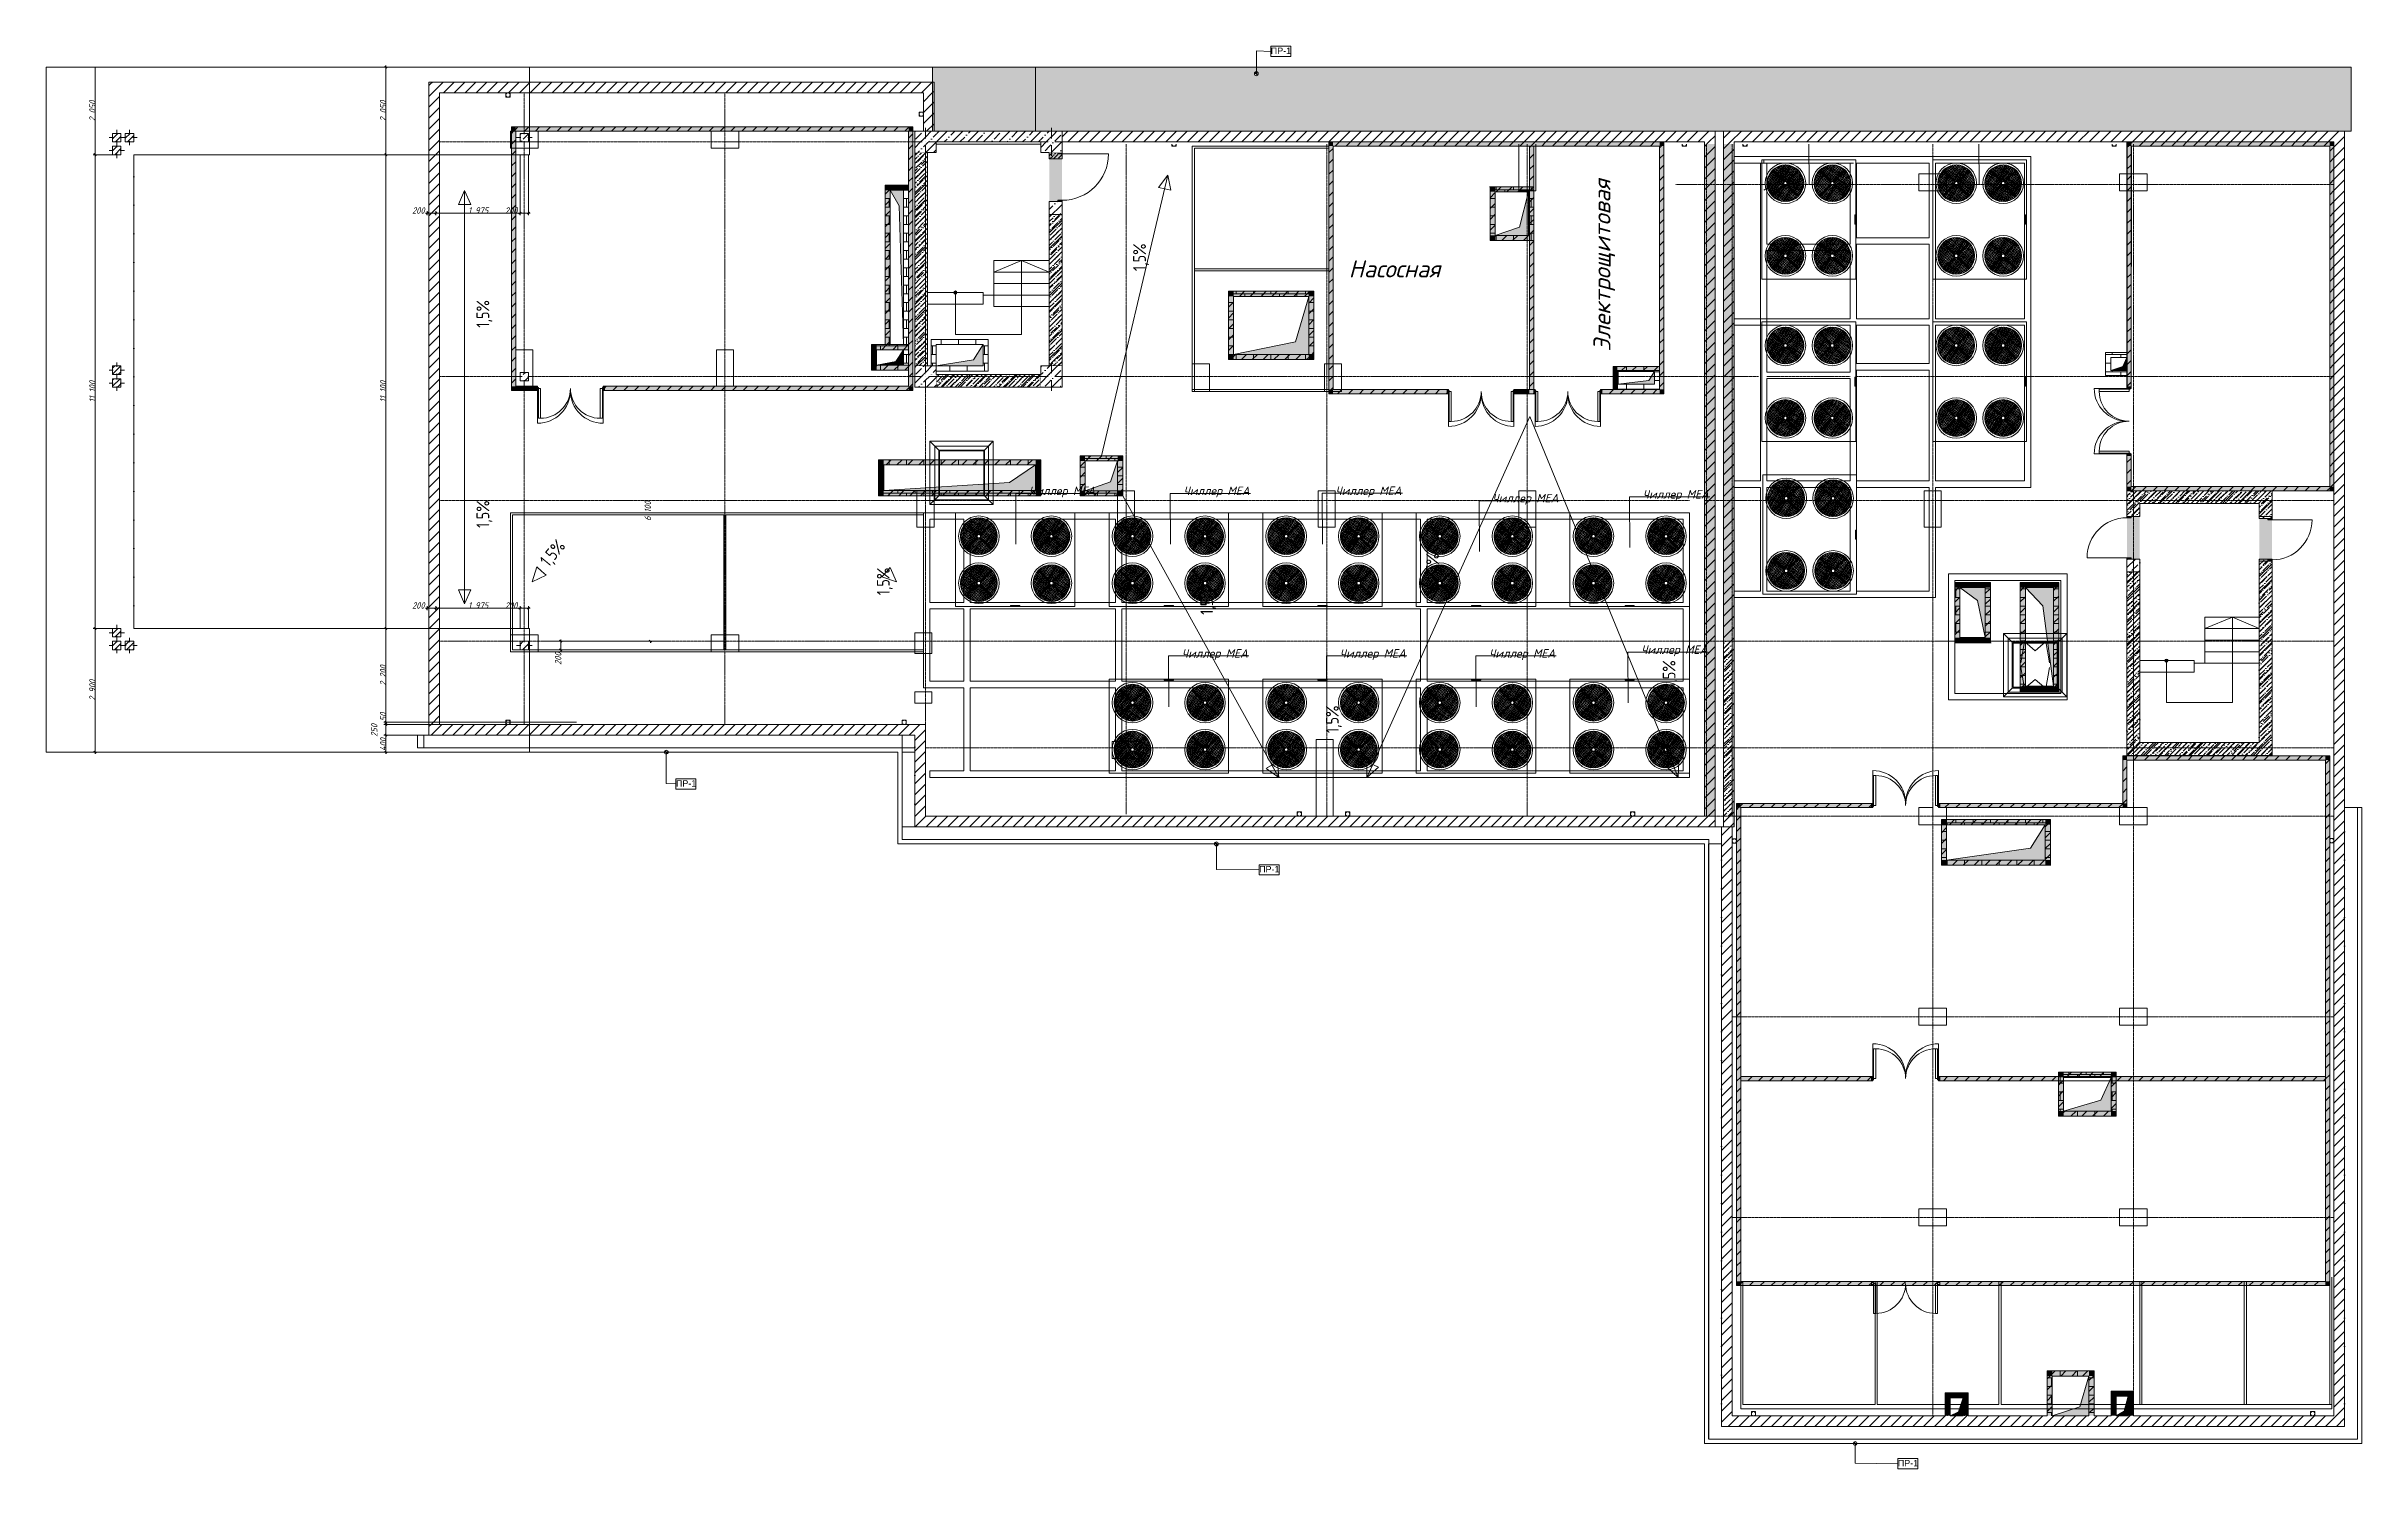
# Model space of a CAD drawing. Header units: millimetres. Extents: x 1499747 to 4341325, y -28481 to 441852.
# Drawn here: x 4193144 to 4247394, y 362675 to 396005 of the extents above; entities that cross this region are included whole.
import ezdxf

# ---------------------------------------------------------------- set-up
doc = ezdxf.new("R2010")
doc.units = ezdxf.units.MM
doc.header["$MEASUREMENT"] = 0
doc.set_wipeout_variables(frame=1)
for name, pattern in [('CENTER2', [28.575, 19.05, -3.175, 3.175, -3.175]), ('Dot & Dashed', [670.277762, 352.777767, -176.388884, 0, -141.111112]), ('Wipeout_Contour', [1000, 0, -1000])]:
    doc.linetypes.add(name, pattern=pattern)
for name, color, linetype, lineweight in [('13 этаж_25_2D - Общий_Ном._пера__1_Ном._пера__7', 7, 'Continuous', 18), ('13 этаж_25_2D - Общий_Ном._пера__20_Ном._пера__1', 1, 'Continuous', 18), ('13 этаж_25_АР 06.03 custom_70_12 этаж_13_Интерьер - Мебель_Ном._пера__153_Ном._пера__153', 153, 'Continuous', 18), ('13 этаж_25_АР 06.03 custom_70_12 этаж_13_Интерьер - Мебель_Ном._пера__1_Ном._пера__1', 1, 'Continuous', 18), ('13 этаж_25_АР 06.03 custom_70_12 этаж_13_Интерьер - Мебель_Ном._пера__5_Ном._пера__5', 5, 'Continuous', 18), ('13 этаж_25_АР 06.03 custom_70_12 этаж_13_Интерьер - Мебель_Ном._пера__6_Ном._пера__6', 6, 'Continuous', 18), ('13 этаж_25_АР 06.03 custom_70_12 этаж_13_Интерьер - Мебель_Ном._пера__7_Ном._пера__7', 7, 'Continuous', 18), ('13 этаж_25_АР 06.03 custom_70_12 этаж_13_Интерьер - Мебель_Ном._пера__8_Ном._пера__8', 8, 'Continuous', 18), ('13 этаж_25_АР 06.03 custom_70_13-ось_Ном._пера__7_Ном._пера__7', 7, 'Continuous', 18), ('13 этаж_25_АР 06.03 custom_70_20-стены 3-8этажей_Ном._пера__1_Ном._пера__1', 1, 'Continuous', 18), ('13 этаж_25_АР 06.03 custom_70__8 hatch_Ном._пера__8_Ном._пера__8', 8, 'Continuous', 18), ('13 этаж_25_АР 06.03 custom_70__заливка_Ном._пера__8_Ном._пера__8', 8, 'Continuous', 18), ('13 этаж_25_АР 06.03 custom_70__Оси_Ном._пера__8_Ном._пера__8', 8, 'Continuous', 18), ('13 этаж_25_АР 06.03 custom_70_Defpoints_Ном._пера__7_Ном._пера__7', 7, 'Continuous', 18), ('13 этаж_25_АР 06.03 custom_70_DUCT-Ду1-COMPONENT-_Ном._пера__1_Ном._пера__1', 1, 'Continuous', 18), ('13 этаж_25_АР 06.03 custom_70_DUCT-Ду1-COMPONENT-_Ном._пера__6_Ном._пера__6', 6, 'Continuous', 18), ('13 этаж_25_АР 06.03 custom_70_DUCT-Ду2-COMPONENT-_Ном._пера__1_Ном._пера__1', 1, 'Continuous', 18), ('13 этаж_25_АР 06.03 custom_70_DUCT-Ду2-COMPONENT-_Ном._пера__6_Ном._пера__6', 6, 'Continuous', 18), ('13 этаж_25_АР 06.03 custom_70_DUCT-Ду2-COMPONENT-_Ном._пера__7_Ном._пера__7', 7, 'Continuous', 18), ('13 этаж_25_АР 06.03 custom_70_TEXTS-_Ном._пера__1_Ном._пера__1', 1, 'Continuous', 18), ('13 этаж_25_АР 06.03 custom_70_Выноски_Ном._пера__1_Ном._пера__1', 1, 'Continuous', 18), ('13 этаж_25_АР 06.03 custom_70_ДССС_Ном._пера__1_Ном._пера__1', 1, 'Continuous', 18), ('13 этаж_25_АР 06.03 custom_70_Зина_Ном._пера__7_Ном._пера__7', 7, 'Continuous', 18), ('13 этаж_25_АР 06.03 custom_70_контур_Ном._пера__1_Ном._пера__1', 1, 'Continuous', 18), ('13 этаж_25_АР 06.03 custom_70_мет. конструкции_Ном._пера__5_Ном._пера__5', 5, 'Continuous', 18), ('13 этаж_25_АР 06.03 custom_70_ОВОРУДОВАНИЕ_Ном._пера__6_Ном._пера__6', 6, 'Continuous', 18), ('13 этаж_25_АР 06.03 custom_70_парапет 2_Ном._пера__10_Ном._пера__1', 1, 'Continuous', 18), ('13 этаж_25_АР 06.03 custom_70_парапет 2_Ном._пера__8_Ном._пера__8', 8, 'Continuous', 18), ('13 этаж_25_АР 06.03 custom_70_Подложк_Ном._пера__1_Ном._пера__1', 1, 'Continuous', 18), ('13 этаж_25_АР 06.03 custom_70_Подложк_Ном._пера__8_Ном._пера__8', 8, 'Continuous', 18), ('13 этаж_25_АР 06.03 custom_70_Подложка_Ном._пера__8_Ном._пера__8', 8, 'Continuous', 18), ('13 этаж_25_АР 06.03 custom_70_Стойки_Ном._пера__1_Ном._пера__1', 1, 'Continuous', 18), ('13 этаж_25_АР 06.03 custom_70_Стойки_Ном._пера__7_Ном._пера__7', 7, 'Continuous', 18), ('13 этаж_25_АР 06.03 custom_70_Шахты 101_Ном._пера__14_Ном._пера__7', 7, 'Continuous', 18), ('13 этаж_25_АР 06.03 custom_70_Шахты 101_Ном._пера__7_Ном._пера__7', 7, 'Continuous', 18), ('13 этаж_25_АР 06.03 custom_70_Шахты 101_Ном._пера__8_Ном._пера__8', 8, 'Continuous', 18), ('13 этаж_25_АР 06.03 custom_70_Шахты_Ном._пера__7_Ном._пера__7', 7, 'Continuous', 18), ('13 этаж_25_Двери Archicad_Ном._пера__19_Ном._пера__255', 255, 'Continuous', 18), ('13 этаж_25_Двери Archicad_Ном._пера__23_Ном._пера__30', 30, 'Continuous', 18), ('13 этаж_25_Двери Archicad_Ном._пера__3_Ном._пера__30', 30, 'Continuous', 18), ('13 этаж_25_Двери Archicad_Ном._пера__47_Ном._пера__7', 7, 'Continuous', 18), ('13 этаж_25_Конструктив - Колонны_Ном._пера__167_Ном._пера__251', 251, 'Continuous', 18), ('13 этаж_25_Конструктив - Колонны_Ном._пера__170_Ном._пера__52', 52, 'Continuous', 18), ('13 этаж_25_Конструктив - Колонны_Ном._пера__1_Ном._пера__7', 7, 'Continuous', 18), ('13 этаж_25_Конструктив - Колонны_Ном._пера__20_Ном._пера__1', 1, 'Continuous', 18), ('13 этаж_25_Конструктив - Колонны_Ном._пера__28_Ном._пера__12', 12, 'Continuous', 18), ('13 этаж_25_Конструктив - Колонны_Ном._пера__7', 7, 'Continuous', 18), ('13 этаж_25_Конструктив - Лестницы_Ном._пера__11_Ном._пера__171', 171, 'Continuous', 18), ('13 этаж_25_Конструктив - Лестницы_Ном._пера__1_Ном._пера__7', 7, 'Continuous', 18), ('13 этаж_25_Конструктив - Лестницы_Ном._пера__71_Ном._пера__161', 161, 'Continuous', 18), ('13 этаж_25_Конструктив - Стены Ненесущие Газоблок_Ном._пера__169_Ном._пера__83', 83, 'Continuous', 18), ('13 этаж_25_Конструктив - Стены Ненесущие Газоблок_Ном._пера__47_Ном._пера__7', 7, 'Continuous', 18), ('13 этаж_25_Конструктив - Стены Ненесущие Газоблок_Ном._пера__74_Ном._пера__255', 255, 'Continuous', 18), ('13 этаж_25_Конструктив - Стены Несущие_Ном._пера__170_Ном._пера__52', 52, 'Continuous', 18), ('13 этаж_25_Конструктив - Стены Несущие_Ном._пера__19_Ном._пера__255', 255, 'Continuous', 18), ('13 этаж_25_Конструктив - Стены Несущие_Ном._пера__47_Ном._пера__7', 7, 'Continuous', 18), ('13 этаж_25_Парапет_Ном._пера__102_Ном._пера__9', 9, 'Continuous', 18), ('13 этаж_25_Парапет_Ном._пера__1_Ном._пера__7', 7, 'Continuous', 18), ('13 этаж_25_Парапет_Ном._пера__20_Ном._пера__1', 1, 'Continuous', 18), ('13 этаж_25_Парапет_Ном._пера__41_Ном._пера__7', 7, 'Continuous', 18), ('13 этаж_25_Размер - ГКЛ перегородки_Ном._пера__1_Ном._пера__7', 7, 'Continuous', 18), ('13 этаж_25_Ребра Навес_Ном._пера__10_Ном._пера__134', 134, 'Continuous', 18), ('13 этаж_25_Ребра Навес_Ном._пера__1_Ном._пера__7', 7, 'Continuous', 18)]:
    doc.layers.add(name, color=color, linetype=linetype, lineweight=lineweight)
doc.layers.add('13 этаж_25_2D - Общий_Ном._пера__20', color=7, linetype='Continuous')
doc.layers.add('13 этаж_25_Конструктив - Колонны', color=7, linetype='Continuous')
doc.styles.add('СГЕНЕРИР_СТИЛЬ_1', font='')
doc.styles.add('СГЕНЕРИР_СТИЛЬ_2', font='arial.ttf')
doc.styles.add('СГЕНЕРИР_СТИЛЬ_3', font='isocpeur.ttf', dxfattribs={"width": 0.8})
doc.styles.add('СГЕНЕРИР_СТИЛЬ_4', font='isocpeui.ttf')
doc.styles.get('СГЕНЕРИР_СТИЛЬ_1').set_extended_font_data('GOST Common', italic=True)
pattern_1 = [(45, (4055820.33, 214029.1), (42.09495, 154.348152), [198.4375, -39.6875, 0, -39.6875])]
pattern_2 = [(0, (4055820.33, 214029.1), (0, 203.2), []), (90, (4055820.33, 214029.1), (-203.2, 203.2), [203.2, -203.2])]
pattern_3 = [(45, (3838662.535, 489648.75), (42.09495, 154.348152), [198.4375, -39.6875, 0, -39.6875])]
pattern_4 = [(45, (2574398.89, 403125.52), (42.0949506, 154.348152), [198.4375, -39.6875, 0, -39.6875])]
pattern_5 = [(45, (2577348.89, 403125.52), (42.0949506, 154.348152), [198.4375, -39.6875, 0, -39.6875])]
pattern_6 = [(45, (2574398.89, 397625.52), (42.0949506, 154.348152), [198.4375, -39.6875, 0, -39.6875])]
pattern_7 = [(45, (2577348.89, 397625.52), (42.0949506, 154.348152), [198.4375, -39.6875, 0, -39.6875])]
pattern_8 = [(150, (4231850.835, 384822.796), (15.60195, 27.02337), []), (240, (4231850.835, 384822.796), (-27.02337, 15.60195), [])]
pattern_9 = [(150, (4231850.835, 384822.796), (15.60195, 27.02337), []), (240, (4231850.835, 384822.796), (-27.02337, 15.60195), [])]
pattern_10 = [(150, (4231850.835, 384722.796), (15.60195, 27.02337), []), (240, (4231850.835, 384722.796), (-27.02337, 15.60195), [])]
pattern_11 = [(150, (4231850.835, 384722.796), (15.60195, 27.02337), []), (240, (4231850.835, 384722.796), (-27.02337, 15.60195), [])]
pattern_12 = [(150, (4231850.835, 379226.963), (15.60195, 27.02337), []), (240, (4231850.835, 379226.963), (-27.02337, 15.60195), [])]
pattern_13 = [(150, (4231850.835, 379226.963), (15.60195, 27.02337), []), (240, (4231850.835, 379226.963), (-27.02337, 15.60195), [])]
pattern_14 = [(150, (4231850.835, 379326.963), (15.60195, 27.02337), []), (240, (4231850.835, 379326.963), (-27.02337, 15.60195), [])]
pattern_15 = [(150, (4231850.835, 379326.963), (15.60195, 27.02337), []), (240, (4231850.835, 379326.963), (-27.02337, 15.60195), [])]
pattern_16 = [(45, (4050797.57, 168999.435), (42.09495, 154.348152), [198.4375, -39.6875, 0, -39.6875])]
pattern_17 = [(150, (4228250.835, 384822.796), (15.60195, 27.02337), []), (240, (4228250.835, 384822.796), (-27.02337, 15.60195), [])]
pattern_18 = [(150, (4228250.835, 384822.796), (15.60195, 27.02337), []), (240, (4228250.835, 384822.796), (-27.02337, 15.60195), [])]
pattern_19 = [(150, (4228250.835, 384722.796), (15.60195, 27.02337), []), (240, (4228250.835, 384722.796), (-27.02337, 15.60195), [])]
pattern_20 = [(150, (4228250.835, 384722.796), (15.60195, 27.02337), []), (240, (4228250.835, 384722.796), (-27.02337, 15.60195), [])]
pattern_21 = [(150, (4228250.835, 379226.963), (15.60195, 27.02337), []), (240, (4228250.835, 379226.963), (-27.02337, 15.60195), [])]
pattern_22 = [(150, (4228250.835, 379226.963), (15.60195, 27.02337), []), (240, (4228250.835, 379226.963), (-27.02337, 15.60195), [])]
pattern_23 = [(150, (4228250.835, 379326.963), (15.60195, 27.02337), []), (240, (4228250.835, 379326.963), (-27.02337, 15.60195), [])]
pattern_24 = [(150, (4228250.835, 379326.963), (15.60195, 27.02337), []), (240, (4228250.835, 379326.963), (-27.02337, 15.60195), [])]
pattern_25 = [(150, (4224650.835, 384822.796), (15.60195, 27.02337), []), (240, (4224650.835, 384822.796), (-27.02337, 15.60195), [])]
pattern_26 = [(150, (4224650.835, 384822.796), (15.60195, 27.02337), []), (240, (4224650.835, 384822.796), (-27.02337, 15.60195), [])]
pattern_27 = [(150, (4224650.835, 384722.796), (15.60195, 27.02337), []), (240, (4224650.835, 384722.796), (-27.02337, 15.60195), [])]
pattern_28 = [(150, (4224650.835, 384722.796), (15.60195, 27.02337), []), (240, (4224650.835, 384722.796), (-27.02337, 15.60195), [])]
pattern_29 = [(150, (4224650.835, 379226.963), (15.60195, 27.02337), []), (240, (4224650.835, 379226.963), (-27.02337, 15.60195), [])]
pattern_30 = [(150, (4224650.835, 379226.963), (15.60195, 27.02337), []), (240, (4224650.835, 379226.963), (-27.02337, 15.60195), [])]
pattern_31 = [(150, (4224650.835, 379326.963), (15.60195, 27.02337), []), (240, (4224650.835, 379326.963), (-27.02337, 15.60195), [])]
pattern_32 = [(150, (4224650.835, 379326.963), (15.60195, 27.02337), []), (240, (4224650.835, 379326.963), (-27.02337, 15.60195), [])]
pattern_33 = [(150, (4221050.835, 384822.796), (15.60195, 27.02337), []), (240, (4221050.835, 384822.796), (-27.02337, 15.60195), [])]
pattern_34 = [(150, (4221050.835, 384822.796), (15.60195, 27.02337), []), (240, (4221050.835, 384822.796), (-27.02337, 15.60195), [])]
pattern_35 = [(150, (4221050.835, 384722.796), (15.60195, 27.02337), []), (240, (4221050.835, 384722.796), (-27.02337, 15.60195), [])]
pattern_36 = [(150, (4221050.835, 384722.796), (15.60195, 27.02337), []), (240, (4221050.835, 384722.796), (-27.02337, 15.60195), [])]
pattern_37 = [(150, (4221050.835, 379226.963), (15.60195, 27.02337), []), (240, (4221050.835, 379226.963), (-27.02337, 15.60195), [])]
pattern_38 = [(150, (4221050.835, 379226.963), (15.60195, 27.02337), []), (240, (4221050.835, 379226.963), (-27.02337, 15.60195), [])]
pattern_39 = [(150, (4221050.835, 379326.963), (15.60195, 27.02337), []), (240, (4221050.835, 379326.963), (-27.02337, 15.60195), [])]
pattern_40 = [(150, (4221050.835, 379326.963), (15.60195, 27.02337), []), (240, (4221050.835, 379326.963), (-27.02337, 15.60195), [])]
pattern_41 = [(150, (4217450.835, 384822.796), (15.60195, 27.02337), []), (240, (4217450.835, 384822.796), (-27.02337, 15.60195), [])]
pattern_42 = [(150, (4217450.835, 384822.796), (15.60195, 27.02337), []), (240, (4217450.835, 384822.796), (-27.02337, 15.60195), [])]
pattern_43 = [(150, (4217450.835, 384722.796), (15.60195, 27.02337), []), (240, (4217450.835, 384722.796), (-27.02337, 15.60195), [])]
pattern_44 = [(150, (4217450.835, 384722.796), (15.60195, 27.02337), []), (240, (4217450.835, 384722.796), (-27.02337, 15.60195), [])]
pattern_45 = [(150, (4233593.817, 390337.91), (15.60195, 27.02337), []), (240, (4233593.817, 390337.91), (-27.02337, 15.60195), [])]
pattern_46 = [(150, (4233593.817, 390337.91), (15.60195, 27.02337), []), (240, (4233593.817, 390337.91), (-27.02337, 15.60195), [])]
pattern_47 = [(150, (4233693.817, 390337.91), (15.60195, 27.02337), []), (240, (4233693.817, 390337.91), (-27.02337, 15.60195), [])]
pattern_48 = [(150, (4233693.817, 390337.91), (15.60195, 27.02337), []), (240, (4233693.817, 390337.91), (-27.02337, 15.60195), [])]
pattern_49 = [(150, (4237596.007, 390337.91), (15.60195, 27.02337), []), (240, (4237596.007, 390337.91), (-27.02337, 15.60195), [])]
pattern_50 = [(150, (4237596.007, 390337.91), (15.60195, 27.02337), []), (240, (4237596.007, 390337.91), (-27.02337, 15.60195), [])]
pattern_51 = [(150, (4237696.007, 390337.91), (15.60195, 27.02337), []), (240, (4237696.007, 390337.91), (-27.02337, 15.60195), [])]
pattern_52 = [(150, (4237696.007, 390337.91), (15.60195, 27.02337), []), (240, (4237696.007, 390337.91), (-27.02337, 15.60195), [])]
pattern_53 = [(150, (4233593.817, 386537.91), (15.60195, 27.02337), []), (240, (4233593.817, 386537.91), (-27.02337, 15.60195), [])]
pattern_54 = [(150, (4233593.817, 386537.91), (15.60195, 27.02337), []), (240, (4233593.817, 386537.91), (-27.02337, 15.60195), [])]
pattern_55 = [(150, (4233693.817, 386537.91), (15.60195, 27.02337), []), (240, (4233693.817, 386537.91), (-27.02337, 15.60195), [])]
pattern_56 = [(150, (4233693.817, 386537.91), (15.60195, 27.02337), []), (240, (4233693.817, 386537.91), (-27.02337, 15.60195), [])]
pattern_57 = [(150, (4237596.007, 386537.91), (15.60195, 27.02337), []), (240, (4237596.007, 386537.91), (-27.02337, 15.60195), [])]
pattern_58 = [(150, (4237596.007, 386537.91), (15.60195, 27.02337), []), (240, (4237596.007, 386537.91), (-27.02337, 15.60195), [])]
pattern_59 = [(150, (4237696.007, 386537.91), (15.60195, 27.02337), []), (240, (4237696.007, 386537.91), (-27.02337, 15.60195), [])]
pattern_60 = [(150, (4237696.007, 386537.91), (15.60195, 27.02337), []), (240, (4237696.007, 386537.91), (-27.02337, 15.60195), [])]
pattern_61 = [(150, (4233611.19, 382956.438), (15.60195, 27.02337), []), (240, (4233611.19, 382956.438), (-27.02337, 15.60195), [])]
pattern_62 = [(150, (4233611.19, 382956.438), (15.60195, 27.02337), []), (240, (4233611.19, 382956.438), (-27.02337, 15.60195), [])]
pattern_63 = [(150, (4233711.19, 382956.438), (15.60195, 27.02337), []), (240, (4233711.19, 382956.438), (-27.02337, 15.60195), [])]
pattern_64 = [(150, (4233711.19, 382956.438), (15.60195, 27.02337), []), (240, (4233711.19, 382956.438), (-27.02337, 15.60195), [])]
pattern_65 = [(45, (4194944, 382064.74), (-127.2792, 127.2792), [])]
pattern_66 = [(45, (4194944.01, 382064.74), (-70.7107, 70.7107), [])]
pattern_67 = [(45, (4194944, 382064.74), (-183.8478, 183.8478), []), (45, (4194852.08, 382156.66), (-183.8478, 183.8478), [195, -65, 0, -65])]

msp = doc.modelspace()

# ---------------------------------------------------------------- texts
at = {"layer": '13 этаж_25_АР 06.03 custom_70_13-ось_Ном._пера__7_Ном._пера__7', "color": 9, "linetype": 'Continuous', "true_color": 0xc7c8ca, "char_height": 300, "style": 'СГЕНЕРИР_СТИЛЬ_3'}
for s, insert, attachment_point, rotation in [('\\A1;{\\pql;\\fISOCPEUR|b0|i0|c204|p0;\\W0.800000;1,5%}', (4218978, 390738.6), 7, 90), ('\\A1;{\\pql;\\fISOCPEUR|b0|i0|c204|p0;\\W0.800000;1,5%}', (4203593, 389412.7), 7, 90), ('\\A1;{\\pqr;\\fISOCPEUR|b0|i0|c204|p0;\\W0.800000;1,5%}', (4203593, 385364.7), 9, 90), ('\\A1;{\\pql;\\fISOCPEUR|b0|i0|c204|p0;\\W0.800000;1,5%}', (4204969.2, 383740.1), 7, 50.55352), ('\\A1;{\\pql;\\fISOCPEUR|b0|i0|c204|p0;\\W0.800000;1,5%}', (4225844.2, 383479.5), 7, 90), ('\\A1;{\\pql;\\fISOCPEUR|b0|i0|c204|p0;\\W0.800000;1,5%}', (4212973.9, 383143), 7, 90), ('\\A1;{\\pql;\\fISOCPEUR|b0|i0|c204|p0;\\W0.800000;1,5%}', (4220553.4, 382683.3), 7, 90), ('\\A1;{\\pql;\\fISOCPEUR|b0|i0|c204|p0;\\W0.800000;1,5%}', (4231386.1, 380971.9), 7, 90), ('\\A1;{\\pql;\\fISOCPEUR|b0|i0|c204|p0;\\W0.800000;1,5%}', (4223494.2, 379912.2), 7, 90)]:
    msp.add_mtext(s, dxfattribs=dict(at, insert=insert, attachment_point=attachment_point, rotation=rotation))
at = {"layer": '13 этаж_25_АР 06.03 custom_70_TEXTS-_Ном._пера__1_Ном._пера__1', "color": 9, "linetype": 'Continuous', "true_color": 0xc7c8ca, "char_height": 200, "attachment_point": 7, "style": 'СГЕНЕРИР_СТИЛЬ_4'}
for insert in [(4216168, 385433.9), (4219788.4, 385433.9), (4223348.6, 385436.2), (4227025, 385261.8), (4230548.6, 385352.8), (4230512.7, 381712.5), (4219748.6, 381624.7), (4223448.6, 381624.7), (4226948.6, 381624.5)]:
    msp.add_mtext('\\A1;{\\pql;\\fISOCPEUR|b0|i1|c204|p0;\\W1.000000;Чиллер MEA}', dxfattribs=dict(at, insert=insert))
at = {"layer": '13 этаж_25_АР 06.03 custom_70_Выноски_Ном._пера__1_Ном._пера__1', "color": 9, "linetype": 'Continuous', "true_color": 0xc7c8ca, "insert": (4229393.3, 388855.8), "char_height": 400, "attachment_point": 1, "rotation": 90, "style": 'СГЕНЕРИР_СТИЛЬ_4'}
msp.add_mtext('\\A1;{\\pql;\\fISOCPEUR|b0|i1|c204|p0;\\W1.000000;Электрощитовая}', dxfattribs=at)
at = {"layer": '13 этаж_25_АР 06.03 custom_70_Выноски_Ном._пера__1_Ном._пера__1', "color": 9, "linetype": 'Continuous', "true_color": 0xc7c8ca, "insert": (4223660, 390990.3), "char_height": 400, "attachment_point": 1, "style": 'СГЕНЕРИР_СТИЛЬ_4'}
msp.add_mtext('\\A1;{\\pql;\\fISOCPEUR|b0|i1|c204|p0;\\W1.000000;Насосная}', dxfattribs=at)
at = {"layer": '13 этаж_25_Размер - ГКЛ перегородки_Ном._пера__1_Ном._пера__7', "color": 9, "linetype": 'Continuous', "true_color": 0xc7c8ca, "char_height": 150, "attachment_point": 7, "rotation": 90, "style": 'СГЕНЕРИР_СТИЛЬ_1'}
for s, insert in [('\\A1;{\\pql;\\fGOST Common|b0|i1|c204|p0;\\W1.000000;2\xa0050}', (4194300.4, 394244)), ('\\A1;{\\pql;\\fGOST Common|b0|i1|c204|p0;\\W1.000000;2\xa0050}', (4201112.3, 394244)), ('\\A1;{\\pql;\\fGOST Common|b0|i1|c204|p0;\\W1.000000;11\xa0100}', (4194300.4, 387661.3)), ('\\A1;{\\pql;\\fGOST Common|b0|i1|c204|p0;\\W1.000000;11\xa0100}', (4201112.3, 387661.3)), ('\\A1;{\\pql;\\fGOST Common|b0|i1|c204|p0;\\W1.000000;6\xa0100}', (4207311.7, 384884.7)), ('\\A1;{\\pql;\\fGOST Common|b0|i1|c204|p0;\\W1.000000;2\xa0200}', (4201112.3, 381019)), ('\\A1;{\\pql;\\fGOST Common|b0|i1|c204|p0;\\W1.000000;200}', (4205210.8, 381510.2)), ('\\A1;{\\pql;\\fGOST Common|b0|i1|c204|p0;\\W1.000000;2\xa0900}', (4194300.4, 380669)), ('\\A1;{\\pql;\\fGOST Common|b0|i1|c204|p0;\\W1.000000;50}', (4201112.3, 380189.7)), ('\\A1;{\\pql;\\fGOST Common|b0|i1|c204|p0;\\W1.000000;250}', (4200902.3, 379825)), ('\\A1;{\\pql;\\fGOST Common|b0|i1|c204|p0;\\W1.000000;400}', (4201112.3, 379492.2))]:
    msp.add_mtext(s, dxfattribs=dict(at, insert=insert))
at = {"layer": '13 этаж_25_Размер - ГКЛ перегородки_Ном._пера__1_Ном._пера__7', "color": 9, "linetype": 'Continuous', "true_color": 0xc7c8ca, "char_height": 150, "attachment_point": 7, "style": 'СГЕНЕРИР_СТИЛЬ_1'}
for s, insert in [('\\A1;{\\pql;\\fGOST Common|b0|i1|c204|p0;\\W1.000000;200}', (4201714.6, 392081.3)), ('\\A1;{\\pql;\\fGOST Common|b0|i1|c204|p0;\\W1.000000;1\xa0975}', (4203026.5, 392083.3)), ('\\A1;{\\pql;\\fGOST Common|b0|i1|c204|p0;\\W1.000000;200}', (4203889.5, 392081.3)), ('\\A1;{\\pql;\\fGOST Common|b0|i1|c204|p0;\\W1.000000;200}', (4201714.6, 382826.7)), ('\\A1;{\\pql;\\fGOST Common|b0|i1|c204|p0;\\W1.000000;1\xa0975}', (4203026.5, 382828.6)), ('\\A1;{\\pql;\\fGOST Common|b0|i1|c204|p0;\\W1.000000;200}', (4203889.5, 382826.7))]:
    msp.add_mtext(s, dxfattribs=dict(at, insert=insert))

# ---------------------------------------------------------------- hatches: boundary and pattern name
at = {"layer": '13 этаж_25_АР 06.03 custom_70__8 hatch_Ном._пера__8_Ном._пера__8', "linetype": 'Continuous', "true_color": 0xc7c8ca}
h = msp.add_hatch(dxfattribs=at)
h.set_pattern_fill('ANSI36_0046_0019', color=9, style=0, pattern_type=2)
h.set_pattern_definition(pattern_1)
h.paths.add_polyline_path([(4231993.9, 377964.7), (4232244, 377964.7), (4232244, 393714.7), (4231993.9, 393714.7)])
h = msp.add_hatch(dxfattribs=at)
h.set_pattern_fill('ANSI36_0046_0019', color=9, style=0, pattern_type=2)
h.set_pattern_definition(pattern_1)
h.paths.add_polyline_path([(4232443.7, 382064.7), (4232644, 382064.7), (4232644, 393714.7), (4232443.8, 393714.7)])
h = msp.add_hatch(dxfattribs=at)
h.set_pattern_fill('ANSI36_0046_0019', color=9, style=0, pattern_type=2)
h.set_pattern_definition(pattern_1)
h.paths.add_polyline_path([(4232644, 393714.7), (4232644, 377964.7), (4232644.2, 377964.7), (4232644.2, 377714.8), (4232693.7, 377714.8), (4232693.7, 393714.7)])
for points in [[(4213229, 392634.7), (4212919, 392634.7), (4213127.8, 392268.6), (4213229, 389014.7)], [(4227873.9, 392594.7), (4227659, 391767.2), (4227093.9, 391574.7), (4227873.9, 391574.7)], [(4222724, 390144.7), (4222416.6, 389082.7), (4220964, 388784.7), (4222724, 388784.7)], [(4213994, 388514.7), (4215094, 388514.7), (4215094, 389014.7), (4214871.7, 388655.8)], [(4212599, 388534.7), (4213229, 388534.7), (4213229, 388894.7), (4213046, 388621.9)], [(4241894.2, 388709.7), (4241796.7, 388503.2), (4241514.2, 388409.7), (4241894.2, 388409.7)], [(4230823.9, 388384.7), (4230692.9, 388170), (4229973.9, 388084.7), (4230823.9, 388084.7)], [(4218244, 386289.7), (4218076.1, 385802.8), (4217484, 385589.7), (4218244, 385589.7)], [(4216324, 386194.7), (4215710.1, 385782.8), (4212764, 385594.7), (4216324, 385594.7)], [(4238574.2, 383319.7), (4237979.2, 383319.7), (4238392.4, 383014.9), (4238574.2, 382149.7)], [(4240174.2, 383319.7), (4239514.2, 383319.7), (4239926, 382891.5), (4240174.2, 381009.7)], [(4239979, 377764.7), (4239636.1, 377218.7), (4237669, 376934.7), (4239979, 376934.7)], [(4241524, 371844.8), (4241283.4, 371309.9), (4240409, 371054.8), (4241524, 371054.8)], [(4240786.9, 364127.1), (4240144.1, 363914.7), (4241004, 363914.7), (4241004, 364844.7)], [(4237944, 364004.6), (4237754.1, 363914.7), (4238054, 363914.7), (4238054, 364334.7)], [(4241831.5, 364022.5), (4241644.1, 363914.7), (4241924, 363914.7), (4241924, 364374.7)]]:
    msp.add_hatch(color=9, dxfattribs=at).paths.add_polyline_path(points)
h = msp.add_hatch(dxfattribs=at)
h.set_pattern_fill('ANSI36_0046_0019', color=9, style=0, pattern_type=2)
h.set_pattern_definition(pattern_16)
h.paths.add_polyline_path([(4245294.2, 385589.7), (4241894.2, 385589.7), (4241894.2, 384989.7), (4242194.2, 384989.7), (4242194.2, 385289.7), (4244994.2, 385289.7), (4244994.2, 384989.7), (4245294.2, 384989.7)])
h = msp.add_hatch(dxfattribs=at)
h.set_pattern_fill('ANSI36_0046_0019', color=9, style=0, pattern_type=2)
h.set_pattern_definition(pattern_16)
h.paths.add_polyline_path([(4245294.2, 383989.7), (4244994.2, 383989.7), (4244994.2, 379689.7), (4242194.2, 379689.7), (4242194.2, 383689.7), (4241894.2, 383689.7), (4241894.2, 379389.7), (4245294.2, 379389.7)])
h = msp.add_hatch(dxfattribs=at)
h.set_pattern_fill('ANSI36_0046_0019', color=9, style=0, pattern_type=2)
h.set_pattern_definition(pattern_1)
h.paths.add_polyline_path([(4232443.7, 377964.7), (4232644, 377964.7), (4232644, 382064.7), (4232443.7, 382064.7)])
at = {"layer": '13 этаж_25_АР 06.03 custom_70__заливка_Ном._пера__8_Ном._пера__8', "linetype": 'Continuous', "true_color": 0xc7c8ca}
h = msp.add_hatch(dxfattribs=at)
h.set_pattern_fill('ANSI36_0046_0019', color=9, style=0, pattern_type=2)
h.set_pattern_definition(pattern_4)
h.paths.add_polyline_path([(4213694, 394014.7), (4213494, 394014.7), (4213494, 393764.7), (4213694, 393764.7)])
h = msp.add_hatch(dxfattribs=at)
h.set_pattern_fill('ANSI36_0046_0019', color=9, style=0, pattern_type=2)
h.set_pattern_definition(pattern_4)
h.paths.add_polyline_path([(4213694, 393764.7), (4213494, 393764.7), (4213494, 393514.7), (4213744, 393514.7), (4213744, 393714.7), (4213694, 393714.7)])
h = msp.add_hatch(dxfattribs=at)
h.set_pattern_fill('ANSI36_0046_0019', color=9, style=0, pattern_type=2)
h.set_pattern_definition(pattern_4)
h.paths.add_polyline_path([(4213744, 393514.7), (4213994, 393514.7), (4213994, 393714.7), (4213744, 393714.7)])
h = msp.add_hatch(dxfattribs=at)
h.set_pattern_fill('ANSI36_0046_0019', color=9, style=0, pattern_type=2)
h.set_pattern_definition(pattern_6)
h.paths.add_polyline_path([(4213744, 388514.7), (4213494, 388514.7), (4213494, 388264.7), (4213744, 388264.7)])
h = msp.add_hatch(dxfattribs=at)
h.set_pattern_fill('ANSI36_0046_0019', color=9, style=0, pattern_type=2)
h.set_pattern_definition(pattern_6)
h.paths.add_polyline_path([(4213875.1, 388514.7), (4213744, 388514.7), (4213744, 388264.7)])
h = msp.add_hatch(dxfattribs=at)
h.set_pattern_fill('ANSI36_0046_0019', color=9, style=0, pattern_type=2)
h.set_pattern_definition(pattern_6)
h.paths.add_polyline_path([(4213994, 388514.7), (4213875.1, 388514.7), (4213744, 388264.7), (4213994, 388264.7)])
h = msp.add_hatch(dxfattribs=at)
h.set_pattern_fill('ANSI36_0046_0019', color=9, style=0, pattern_type=2)
h.set_pattern_definition(pattern_7)
h.paths.add_polyline_path([(4216694, 388514.7), (4216444, 388514.7), (4216444, 388264.7), (4216694, 388264.7)])
h = msp.add_hatch(dxfattribs=at)
h.set_pattern_fill('ANSI36_0046_0019', color=9, style=0, pattern_type=2)
h.set_pattern_definition(pattern_7)
h.paths.add_polyline_path([(4216825.1, 388514.7), (4216694, 388514.7), (4216694, 388264.7)])
h = msp.add_hatch(dxfattribs=at)
h.set_pattern_fill('ANSI36_0046_0019', color=9, style=0, pattern_type=2)
h.set_pattern_definition(pattern_7)
h.paths.add_polyline_path([(4216944, 388514.7), (4216825.1, 388514.7), (4216694, 388264.7), (4216944, 388264.7)])
h = msp.add_hatch(dxfattribs=at)
h.set_pattern_fill('ANSI36_0046_0019', color=9, style=0, pattern_type=2)
h.set_pattern_definition(pattern_6)
h.paths.add_polyline_path([(4213744, 388264.7), (4213494, 388264.7), (4213494, 388014.7), (4213744, 388014.7)])
h = msp.add_hatch(dxfattribs=at)
h.set_pattern_fill('ANSI36_0046_0019', color=9, style=0, pattern_type=2)
h.set_pattern_definition(pattern_6)
h.paths.add_polyline_path([(4213994, 388264.7), (4213744, 388264.7), (4213744, 388014.7), (4213994, 388014.7)])
h = msp.add_hatch(dxfattribs=at)
h.set_pattern_fill('ANSI36_0046_0019', color=9, style=0, pattern_type=2)
h.set_pattern_definition(pattern_7)
h.paths.add_polyline_path([(4216694, 388264.7), (4216444, 388264.7), (4216444, 388014.7), (4216694, 388014.7)])
h = msp.add_hatch(dxfattribs=at)
h.set_pattern_fill('ANSI36_0046_0019', color=9, style=0, pattern_type=2)
h.set_pattern_definition(pattern_7)
h.paths.add_polyline_path([(4216944, 388264.7), (4216694, 388264.7), (4216694, 388014.7), (4216944, 388014.7)])
at = {"layer": '13 этаж_25_АР 06.03 custom_70_ОВОРУДОВАНИЕ_Ном._пера__6_Ном._пера__6', "linetype": 'Continuous', "true_color": 0xc7c8ca}
h = msp.add_hatch(dxfattribs=at)
h.set_pattern_fill('NET_0046_0019', color=9, style=0, pattern_type=2)
h.set_pattern_definition(pattern_46)
h.paths.add_polyline_path([(4233579.2, 393090, 0.1914963), (4233461.8, 392794.7, 0.1914963), (4233579.2, 392499.5), (4233855.8, 392776.1, -0.1199274), (4233851.3, 392794.7, -0.1199274), (4233855.8, 392813.4)])
h = msp.add_hatch(dxfattribs=at)
h.set_pattern_fill('NET_0046_0019', color=9, style=0, pattern_type=2)
h.set_pattern_definition(pattern_45)
h.paths.add_polyline_path([(4233873.2, 392830.7, -0.2433548), (4233910.4, 392830.7), (4234187, 393107.3, 0.3975719), (4233596.6, 393107.3)])
h = msp.add_hatch(dxfattribs=at)
h.set_pattern_fill('NET_0046_0019', color=9, style=0, pattern_type=2)
h.set_pattern_definition(pattern_46)
h.paths.add_polyline_path([(4234204.4, 392499.5, 0.1914963), (4234321.8, 392794.7, 0.1914963), (4234204.4, 393090), (4233927.8, 392813.4, -0.1199274), (4233932.3, 392794.7, -0.1199274), (4233927.8, 392776.1)])
h = msp.add_hatch(dxfattribs=at)
h.set_pattern_fill('NET_0046_0019', color=9, style=0, pattern_type=2)
h.set_pattern_definition(pattern_48)
h.paths.add_polyline_path([(4234679.2, 392499.5), (4234955.8, 392776.1, -0.1199274), (4234951.3, 392794.7, -0.1199274), (4234955.8, 392813.4), (4234679.2, 393090, 0.1914963), (4234561.8, 392794.7, 0.1914963)])
h = msp.add_hatch(dxfattribs=at)
h.set_pattern_fill('NET_0046_0019', color=9, style=0, pattern_type=2)
h.set_pattern_definition(pattern_47)
h.paths.add_polyline_path([(4235010.4, 392830.7), (4235287, 393107.3, 0.3975719), (4234696.6, 393107.3), (4234973.2, 392830.7, -0.2433548)])
h = msp.add_hatch(dxfattribs=at)
h.set_pattern_fill('NET_0046_0019', color=9, style=0, pattern_type=2)
h.set_pattern_definition(pattern_48)
h.paths.add_polyline_path([(4235304.4, 393090), (4235027.8, 392813.4, -0.1199274), (4235032.3, 392794.7, -0.1199274), (4235027.8, 392776.1), (4235304.4, 392499.5, 0.1914963), (4235421.8, 392794.7, 0.1914963)])
h = msp.add_hatch(dxfattribs=at)
h.set_pattern_fill('NET_0046_0019', color=9, style=0, pattern_type=2)
h.set_pattern_definition(pattern_50)
h.paths.add_polyline_path([(4237581.4, 393090, 0.1914963), (4237464, 392794.7, 0.1914963), (4237581.4, 392499.5), (4237858, 392776.1, -0.1199274), (4237853.5, 392794.7, -0.1199274), (4237858, 392813.4)])
h = msp.add_hatch(dxfattribs=at)
h.set_pattern_fill('NET_0046_0019', color=9, style=0, pattern_type=2)
h.set_pattern_definition(pattern_49)
h.paths.add_polyline_path([(4237875.4, 392830.7, -0.2433548), (4237912.6, 392830.7), (4238189.2, 393107.3, 0.3975719), (4237598.8, 393107.3)])
h = msp.add_hatch(dxfattribs=at)
h.set_pattern_fill('NET_0046_0019', color=9, style=0, pattern_type=2)
h.set_pattern_definition(pattern_50)
h.paths.add_polyline_path([(4238206.6, 392499.5, 0.1914963), (4238324, 392794.7, 0.1914963), (4238206.6, 393090), (4237930, 392813.4, -0.1199274), (4237934.5, 392794.7, -0.1199274), (4237930, 392776.1)])
h = msp.add_hatch(dxfattribs=at)
h.set_pattern_fill('NET_0046_0019', color=9, style=0, pattern_type=2)
h.set_pattern_definition(pattern_52)
h.paths.add_polyline_path([(4238681.4, 392499.5), (4238958, 392776.1, -0.1199274), (4238953.5, 392794.7, -0.1199274), (4238958, 392813.4), (4238681.4, 393090, 0.1914963), (4238564, 392794.7, 0.1914963)])
h = msp.add_hatch(dxfattribs=at)
h.set_pattern_fill('NET_0046_0019', color=9, style=0, pattern_type=2)
h.set_pattern_definition(pattern_51)
h.paths.add_polyline_path([(4239012.6, 392830.7), (4239289.2, 393107.3, 0.3975719), (4238698.8, 393107.3), (4238975.4, 392830.7, -0.2433548)])
h = msp.add_hatch(dxfattribs=at)
h.set_pattern_fill('NET_0046_0019', color=9, style=0, pattern_type=2)
h.set_pattern_definition(pattern_52)
h.paths.add_polyline_path([(4239306.6, 393090), (4239030, 392813.4, -0.1199274), (4239034.5, 392794.7, -0.1199274), (4239030, 392776.1), (4239306.6, 392499.5, 0.1914963), (4239424, 392794.7, 0.1914963)])
h = msp.add_hatch(dxfattribs=at)
h.set_pattern_fill('NET_0046_0019', color=9, style=0, pattern_type=2)
h.set_pattern_definition(pattern_45)
h.paths.add_polyline_path([(4233596.6, 392482.1, 0.3975719), (4234187, 392482.1), (4233910.4, 392758.7, -0.2433548), (4233873.2, 392758.7)])
h = msp.add_hatch(dxfattribs=at)
h.set_pattern_fill('NET_0046_0019', color=9, style=0, pattern_type=2)
h.set_pattern_definition(pattern_47)
h.paths.add_polyline_path([(4235287, 392482.1), (4235010.4, 392758.7, -0.2433548), (4234973.2, 392758.7), (4234696.6, 392482.1, 0.3975719)])
h = msp.add_hatch(dxfattribs=at)
h.set_pattern_fill('NET_0046_0019', color=9, style=0, pattern_type=2)
h.set_pattern_definition(pattern_49)
h.paths.add_polyline_path([(4237598.8, 392482.1, 0.3975719), (4238189.2, 392482.1), (4237912.6, 392758.7, -0.2433548), (4237875.4, 392758.7)])
h = msp.add_hatch(dxfattribs=at)
h.set_pattern_fill('NET_0046_0019', color=9, style=0, pattern_type=2)
h.set_pattern_definition(pattern_51)
h.paths.add_polyline_path([(4239289.2, 392482.1), (4239012.6, 392758.7, -0.2433548), (4238975.4, 392758.7), (4238698.8, 392482.1, 0.3975719)])
h = msp.add_hatch(dxfattribs=at)
h.set_pattern_fill('NET_0046_0019', color=9, style=0, pattern_type=2)
h.set_pattern_definition(pattern_46)
h.paths.add_polyline_path([(4233579.2, 390799.5), (4233855.8, 391076.1, -0.1199274), (4233851.3, 391094.7, -0.1199274), (4233855.8, 391113.4), (4233579.2, 391390, 0.1914963), (4233461.8, 391094.7, 0.1914963)])
h = msp.add_hatch(dxfattribs=at)
h.set_pattern_fill('NET_0046_0019', color=9, style=0, pattern_type=2)
h.set_pattern_definition(pattern_45)
h.paths.add_polyline_path([(4233596.6, 391407.3), (4233873.2, 391130.7, -0.2433548), (4233910.4, 391130.7), (4234187, 391407.3, 0.3975719)])
h = msp.add_hatch(dxfattribs=at)
h.set_pattern_fill('NET_0046_0019', color=9, style=0, pattern_type=2)
h.set_pattern_definition(pattern_46)
h.paths.add_polyline_path([(4234204.4, 391390), (4233927.8, 391113.4, -0.1199274), (4233932.3, 391094.7, -0.1199274), (4233927.8, 391076.1), (4234204.4, 390799.5, 0.1914963), (4234321.8, 391094.7, 0.1914963)])
h = msp.add_hatch(dxfattribs=at)
h.set_pattern_fill('NET_0046_0019', color=9, style=0, pattern_type=2)
h.set_pattern_definition(pattern_48)
h.paths.add_polyline_path([(4234679.2, 391390, 0.1914963), (4234561.8, 391094.7, 0.1914963), (4234679.2, 390799.5), (4234955.8, 391076.1, -0.1199274), (4234951.3, 391094.7, -0.1199274), (4234955.8, 391113.4)])
h = msp.add_hatch(dxfattribs=at)
h.set_pattern_fill('NET_0046_0019', color=9, style=0, pattern_type=2)
h.set_pattern_definition(pattern_47)
h.paths.add_polyline_path([(4235287, 391407.3, 0.3975719), (4234696.6, 391407.3), (4234973.2, 391130.7, -0.2433548), (4235010.4, 391130.7)])
h = msp.add_hatch(dxfattribs=at)
h.set_pattern_fill('NET_0046_0019', color=9, style=0, pattern_type=2)
h.set_pattern_definition(pattern_48)
h.paths.add_polyline_path([(4235304.4, 390799.5, 0.1914963), (4235421.8, 391094.7, 0.1914963), (4235304.4, 391390), (4235027.8, 391113.4, -0.1199274), (4235032.3, 391094.7, -0.1199274), (4235027.8, 391076.1)])
h = msp.add_hatch(dxfattribs=at)
h.set_pattern_fill('NET_0046_0019', color=9, style=0, pattern_type=2)
h.set_pattern_definition(pattern_50)
h.paths.add_polyline_path([(4237581.4, 390799.5), (4237858, 391076.1, -0.1199274), (4237853.5, 391094.7, -0.1199274), (4237858, 391113.4), (4237581.4, 391390, 0.1914963), (4237464, 391094.7, 0.1914963)])
h = msp.add_hatch(dxfattribs=at)
h.set_pattern_fill('NET_0046_0019', color=9, style=0, pattern_type=2)
h.set_pattern_definition(pattern_49)
h.paths.add_polyline_path([(4237598.8, 391407.3), (4237875.4, 391130.7, -0.2433548), (4237912.6, 391130.7), (4238189.2, 391407.3, 0.3975719)])
h = msp.add_hatch(dxfattribs=at)
h.set_pattern_fill('NET_0046_0019', color=9, style=0, pattern_type=2)
h.set_pattern_definition(pattern_50)
h.paths.add_polyline_path([(4238206.6, 391390), (4237930, 391113.4, -0.1199274), (4237934.5, 391094.7, -0.1199274), (4237930, 391076.1), (4238206.6, 390799.5, 0.1914963), (4238324, 391094.7, 0.1914963)])
h = msp.add_hatch(dxfattribs=at)
h.set_pattern_fill('NET_0046_0019', color=9, style=0, pattern_type=2)
h.set_pattern_definition(pattern_52)
h.paths.add_polyline_path([(4238681.4, 391390, 0.1914963), (4238564, 391094.7, 0.1914963), (4238681.4, 390799.5), (4238958, 391076.1, -0.1199274), (4238953.5, 391094.7, -0.1199274), (4238958, 391113.4)])
h = msp.add_hatch(dxfattribs=at)
h.set_pattern_fill('NET_0046_0019', color=9, style=0, pattern_type=2)
h.set_pattern_definition(pattern_51)
h.paths.add_polyline_path([(4239289.2, 391407.3, 0.3975719), (4238698.8, 391407.3), (4238975.4, 391130.7, -0.2433548), (4239012.6, 391130.7)])
h = msp.add_hatch(dxfattribs=at)
h.set_pattern_fill('NET_0046_0019', color=9, style=0, pattern_type=2)
h.set_pattern_definition(pattern_52)
h.paths.add_polyline_path([(4239306.6, 390799.5, 0.1914963), (4239424, 391094.7, 0.1914963), (4239306.6, 391390), (4239030, 391113.4, -0.1199274), (4239034.5, 391094.7, -0.1199274), (4239030, 391076.1)])
h = msp.add_hatch(dxfattribs=at)
h.set_pattern_fill('NET_0046_0019', color=9, style=0, pattern_type=2)
h.set_pattern_definition(pattern_45)
h.paths.add_polyline_path([(4233873.2, 391058.7), (4233596.6, 390782.1, 0.3975719), (4234187, 390782.1), (4233910.4, 391058.7, -0.2433548)])
h = msp.add_hatch(dxfattribs=at)
h.set_pattern_fill('NET_0046_0019', color=9, style=0, pattern_type=2)
h.set_pattern_definition(pattern_47)
h.paths.add_polyline_path([(4235010.4, 391058.7, -0.2433548), (4234973.2, 391058.7), (4234696.6, 390782.1, 0.3975719), (4235287, 390782.1)])
h = msp.add_hatch(dxfattribs=at)
h.set_pattern_fill('NET_0046_0019', color=9, style=0, pattern_type=2)
h.set_pattern_definition(pattern_49)
h.paths.add_polyline_path([(4237875.4, 391058.7), (4237598.8, 390782.1, 0.3975719), (4238189.2, 390782.1), (4237912.6, 391058.7, -0.2433548)])
h = msp.add_hatch(dxfattribs=at)
h.set_pattern_fill('NET_0046_0019', color=9, style=0, pattern_type=2)
h.set_pattern_definition(pattern_51)
h.paths.add_polyline_path([(4239012.6, 391058.7, -0.2433548), (4238975.4, 391058.7), (4238698.8, 390782.1, 0.3975719), (4239289.2, 390782.1)])
h = msp.add_hatch(dxfattribs=at)
h.set_pattern_fill('NET_0046_0019', color=9, style=0, pattern_type=2)
h.set_pattern_definition(pattern_54)
h.paths.add_polyline_path([(4233579.2, 389290, 0.1914963), (4233461.8, 388994.7, 0.1914963), (4233579.2, 388699.5), (4233855.8, 388976.1, -0.1199274), (4233851.3, 388994.7, -0.1199274), (4233855.8, 389013.4)])
h = msp.add_hatch(dxfattribs=at)
h.set_pattern_fill('NET_0046_0019', color=9, style=0, pattern_type=2)
h.set_pattern_definition(pattern_53)
h.paths.add_polyline_path([(4233873.2, 389030.7, -0.2433548), (4233910.4, 389030.7), (4234187, 389307.3, 0.3975719), (4233596.6, 389307.3)])
h = msp.add_hatch(dxfattribs=at)
h.set_pattern_fill('NET_0046_0019', color=9, style=0, pattern_type=2)
h.set_pattern_definition(pattern_54)
h.paths.add_polyline_path([(4234204.4, 388699.5, 0.1914963), (4234321.8, 388994.7, 0.1914963), (4234204.4, 389290), (4233927.8, 389013.4, -0.1199274), (4233932.3, 388994.7, -0.1199274), (4233927.8, 388976.1)])
h = msp.add_hatch(dxfattribs=at)
h.set_pattern_fill('NET_0046_0019', color=9, style=0, pattern_type=2)
h.set_pattern_definition(pattern_56)
h.paths.add_polyline_path([(4234679.2, 388699.5), (4234955.8, 388976.1, -0.1199274), (4234951.3, 388994.7, -0.1199274), (4234955.8, 389013.4), (4234679.2, 389290, 0.1914963), (4234561.8, 388994.7, 0.1914963)])
h = msp.add_hatch(dxfattribs=at)
h.set_pattern_fill('NET_0046_0019', color=9, style=0, pattern_type=2)
h.set_pattern_definition(pattern_55)
h.paths.add_polyline_path([(4235010.4, 389030.7), (4235287, 389307.3, 0.3975719), (4234696.6, 389307.3), (4234973.2, 389030.7, -0.2433548)])
h = msp.add_hatch(dxfattribs=at)
h.set_pattern_fill('NET_0046_0019', color=9, style=0, pattern_type=2)
h.set_pattern_definition(pattern_56)
h.paths.add_polyline_path([(4235304.4, 389290), (4235027.8, 389013.4, -0.1199274), (4235032.3, 388994.7, -0.1199274), (4235027.8, 388976.1), (4235304.4, 388699.5, 0.1914963), (4235421.8, 388994.7, 0.1914963)])
h = msp.add_hatch(dxfattribs=at)
h.set_pattern_fill('NET_0046_0019', color=9, style=0, pattern_type=2)
h.set_pattern_definition(pattern_58)
h.paths.add_polyline_path([(4237581.4, 389290, 0.1914963), (4237464, 388994.7, 0.1914963), (4237581.4, 388699.5), (4237858, 388976.1, -0.1199274), (4237853.5, 388994.7, -0.1199274), (4237858, 389013.4)])
h = msp.add_hatch(dxfattribs=at)
h.set_pattern_fill('NET_0046_0019', color=9, style=0, pattern_type=2)
h.set_pattern_definition(pattern_57)
h.paths.add_polyline_path([(4237875.4, 389030.7, -0.2433548), (4237912.6, 389030.7), (4238189.2, 389307.3, 0.3975719), (4237598.8, 389307.3)])
h = msp.add_hatch(dxfattribs=at)
h.set_pattern_fill('NET_0046_0019', color=9, style=0, pattern_type=2)
h.set_pattern_definition(pattern_58)
h.paths.add_polyline_path([(4238206.6, 388699.5, 0.1914963), (4238324, 388994.7, 0.1914963), (4238206.6, 389290), (4237930, 389013.4, -0.1199274), (4237934.5, 388994.7, -0.1199274), (4237930, 388976.1)])
h = msp.add_hatch(dxfattribs=at)
h.set_pattern_fill('NET_0046_0019', color=9, style=0, pattern_type=2)
h.set_pattern_definition(pattern_60)
h.paths.add_polyline_path([(4238681.4, 388699.5), (4238958, 388976.1, -0.1199274), (4238953.5, 388994.7, -0.1199274), (4238958, 389013.4), (4238681.4, 389290, 0.1914963), (4238564, 388994.7, 0.1914963)])
h = msp.add_hatch(dxfattribs=at)
h.set_pattern_fill('NET_0046_0019', color=9, style=0, pattern_type=2)
h.set_pattern_definition(pattern_59)
h.paths.add_polyline_path([(4239012.6, 389030.7), (4239289.2, 389307.3, 0.3975719), (4238698.8, 389307.3), (4238975.4, 389030.7, -0.2433548)])
h = msp.add_hatch(dxfattribs=at)
h.set_pattern_fill('NET_0046_0019', color=9, style=0, pattern_type=2)
h.set_pattern_definition(pattern_60)
h.paths.add_polyline_path([(4239306.6, 389290), (4239030, 389013.4, -0.1199274), (4239034.5, 388994.7, -0.1199274), (4239030, 388976.1), (4239306.6, 388699.5, 0.1914963), (4239424, 388994.7, 0.1914963)])
h = msp.add_hatch(dxfattribs=at)
h.set_pattern_fill('NET_0046_0019', color=9, style=0, pattern_type=2)
h.set_pattern_definition(pattern_53)
h.paths.add_polyline_path([(4233596.6, 388682.1, 0.3975719), (4234187, 388682.1), (4233910.4, 388958.7, -0.2433548), (4233873.2, 388958.7)])
h = msp.add_hatch(dxfattribs=at)
h.set_pattern_fill('NET_0046_0019', color=9, style=0, pattern_type=2)
h.set_pattern_definition(pattern_55)
h.paths.add_polyline_path([(4235287, 388682.1), (4235010.4, 388958.7, -0.2433548), (4234973.2, 388958.7), (4234696.6, 388682.1, 0.3975719)])
h = msp.add_hatch(dxfattribs=at)
h.set_pattern_fill('NET_0046_0019', color=9, style=0, pattern_type=2)
h.set_pattern_definition(pattern_57)
h.paths.add_polyline_path([(4237598.8, 388682.1, 0.3975719), (4238189.2, 388682.1), (4237912.6, 388958.7, -0.2433548), (4237875.4, 388958.7)])
h = msp.add_hatch(dxfattribs=at)
h.set_pattern_fill('NET_0046_0019', color=9, style=0, pattern_type=2)
h.set_pattern_definition(pattern_59)
h.paths.add_polyline_path([(4239289.2, 388682.1), (4239012.6, 388958.7, -0.2433548), (4238975.4, 388958.7), (4238698.8, 388682.1, 0.3975719)])
h = msp.add_hatch(dxfattribs=at)
h.set_pattern_fill('NET_0046_0019', color=9, style=0, pattern_type=2)
h.set_pattern_definition(pattern_54)
h.paths.add_polyline_path([(4233579.2, 386999.5), (4233855.8, 387276.1, -0.1199274), (4233851.3, 387294.7, -0.1199274), (4233855.8, 387313.4), (4233579.2, 387590, 0.1914963), (4233461.8, 387294.7, 0.1914963)])
h = msp.add_hatch(dxfattribs=at)
h.set_pattern_fill('NET_0046_0019', color=9, style=0, pattern_type=2)
h.set_pattern_definition(pattern_53)
h.paths.add_polyline_path([(4233596.6, 387607.3), (4233873.2, 387330.7, -0.2433548), (4233910.4, 387330.7), (4234187, 387607.3, 0.3975719)])
h = msp.add_hatch(dxfattribs=at)
h.set_pattern_fill('NET_0046_0019', color=9, style=0, pattern_type=2)
h.set_pattern_definition(pattern_54)
h.paths.add_polyline_path([(4234204.4, 387590), (4233927.8, 387313.4, -0.1199274), (4233932.3, 387294.7, -0.1199274), (4233927.8, 387276.1), (4234204.4, 386999.5, 0.1914963), (4234321.8, 387294.7, 0.1914963)])
h = msp.add_hatch(dxfattribs=at)
h.set_pattern_fill('NET_0046_0019', color=9, style=0, pattern_type=2)
h.set_pattern_definition(pattern_56)
h.paths.add_polyline_path([(4234679.2, 387590, 0.1914963), (4234561.8, 387294.7, 0.1914963), (4234679.2, 386999.5), (4234955.8, 387276.1, -0.1199274), (4234951.3, 387294.7, -0.1199274), (4234955.8, 387313.4)])
h = msp.add_hatch(dxfattribs=at)
h.set_pattern_fill('NET_0046_0019', color=9, style=0, pattern_type=2)
h.set_pattern_definition(pattern_55)
h.paths.add_polyline_path([(4235287, 387607.3, 0.3975719), (4234696.6, 387607.3), (4234973.2, 387330.7, -0.2433548), (4235010.4, 387330.7)])
h = msp.add_hatch(dxfattribs=at)
h.set_pattern_fill('NET_0046_0019', color=9, style=0, pattern_type=2)
h.set_pattern_definition(pattern_56)
h.paths.add_polyline_path([(4235304.4, 386999.5, 0.1914963), (4235421.8, 387294.7, 0.1914963), (4235304.4, 387590), (4235027.8, 387313.4, -0.1199274), (4235032.3, 387294.7, -0.1199274), (4235027.8, 387276.1)])
h = msp.add_hatch(dxfattribs=at)
h.set_pattern_fill('NET_0046_0019', color=9, style=0, pattern_type=2)
h.set_pattern_definition(pattern_58)
h.paths.add_polyline_path([(4237581.4, 386999.5), (4237858, 387276.1, -0.1199274), (4237853.5, 387294.7, -0.1199274), (4237858, 387313.4), (4237581.4, 387590, 0.1914963), (4237464, 387294.7, 0.1914963)])
h = msp.add_hatch(dxfattribs=at)
h.set_pattern_fill('NET_0046_0019', color=9, style=0, pattern_type=2)
h.set_pattern_definition(pattern_57)
h.paths.add_polyline_path([(4237598.8, 387607.3), (4237875.4, 387330.7, -0.2433548), (4237912.6, 387330.7), (4238189.2, 387607.3, 0.3975719)])
h = msp.add_hatch(dxfattribs=at)
h.set_pattern_fill('NET_0046_0019', color=9, style=0, pattern_type=2)
h.set_pattern_definition(pattern_58)
h.paths.add_polyline_path([(4238206.6, 387590), (4237930, 387313.4, -0.1199274), (4237934.5, 387294.7, -0.1199274), (4237930, 387276.1), (4238206.6, 386999.5, 0.1914963), (4238324, 387294.7, 0.1914963)])
h = msp.add_hatch(dxfattribs=at)
h.set_pattern_fill('NET_0046_0019', color=9, style=0, pattern_type=2)
h.set_pattern_definition(pattern_60)
h.paths.add_polyline_path([(4238681.4, 387590, 0.1914963), (4238564, 387294.7, 0.1914963), (4238681.4, 386999.5), (4238958, 387276.1, -0.1199274), (4238953.5, 387294.7, -0.1199274), (4238958, 387313.4)])
h = msp.add_hatch(dxfattribs=at)
h.set_pattern_fill('NET_0046_0019', color=9, style=0, pattern_type=2)
h.set_pattern_definition(pattern_59)
h.paths.add_polyline_path([(4239289.2, 387607.3, 0.3975719), (4238698.8, 387607.3), (4238975.4, 387330.7, -0.2433548), (4239012.6, 387330.7)])
h = msp.add_hatch(dxfattribs=at)
h.set_pattern_fill('NET_0046_0019', color=9, style=0, pattern_type=2)
h.set_pattern_definition(pattern_60)
h.paths.add_polyline_path([(4239306.6, 386999.5, 0.1914963), (4239424, 387294.7, 0.1914963), (4239306.6, 387590), (4239030, 387313.4, -0.1199274), (4239034.5, 387294.7, -0.1199274), (4239030, 387276.1)])
h = msp.add_hatch(dxfattribs=at)
h.set_pattern_fill('NET_0046_0019', color=9, style=0, pattern_type=2)
h.set_pattern_definition(pattern_53)
h.paths.add_polyline_path([(4233873.2, 387258.7), (4233596.6, 386982.1, 0.3975719), (4234187, 386982.1), (4233910.4, 387258.7, -0.2433548)])
h = msp.add_hatch(dxfattribs=at)
h.set_pattern_fill('NET_0046_0019', color=9, style=0, pattern_type=2)
h.set_pattern_definition(pattern_55)
h.paths.add_polyline_path([(4235010.4, 387258.7, -0.2433548), (4234973.2, 387258.7), (4234696.6, 386982.1, 0.3975719), (4235287, 386982.1)])
h = msp.add_hatch(dxfattribs=at)
h.set_pattern_fill('NET_0046_0019', color=9, style=0, pattern_type=2)
h.set_pattern_definition(pattern_57)
h.paths.add_polyline_path([(4237875.4, 387258.7), (4237598.8, 386982.1, 0.3975719), (4238189.2, 386982.1), (4237912.6, 387258.7, -0.2433548)])
h = msp.add_hatch(dxfattribs=at)
h.set_pattern_fill('NET_0046_0019', color=9, style=0, pattern_type=2)
h.set_pattern_definition(pattern_59)
h.paths.add_polyline_path([(4239012.6, 387258.7, -0.2433548), (4238975.4, 387258.7), (4238698.8, 386982.1, 0.3975719), (4239289.2, 386982.1)])
h = msp.add_hatch(dxfattribs=at)
h.set_pattern_fill('NET_0046_0019', color=9, style=0, pattern_type=2)
h.set_pattern_definition(pattern_61)
h.paths.add_polyline_path([(4233890.6, 385449.3, -0.2433548), (4233927.8, 385449.3), (4234204.4, 385725.9, 0.3975719), (4233614, 385725.9)])
h = msp.add_hatch(dxfattribs=at)
h.set_pattern_fill('NET_0046_0019', color=9, style=0, pattern_type=2)
h.set_pattern_definition(pattern_63)
h.paths.add_polyline_path([(4235027.8, 385449.3), (4235304.4, 385725.9, 0.3975719), (4234714, 385725.9), (4234990.6, 385449.3, -0.2433548)])
h = msp.add_hatch(dxfattribs=at)
h.set_pattern_fill('NET_0046_0019', color=9, style=0, pattern_type=2)
h.set_pattern_definition(pattern_62)
h.paths.add_polyline_path([(4233596.6, 385708.5, 0.1914963), (4233479.2, 385413.3, 0.1914963), (4233596.6, 385118), (4233873.2, 385394.6, -0.1199274), (4233868.7, 385413.3, -0.1199274), (4233873.2, 385431.9)])
h = msp.add_hatch(dxfattribs=at)
h.set_pattern_fill('NET_0046_0019', color=9, style=0, pattern_type=2)
h.set_pattern_definition(pattern_61)
h.paths.add_polyline_path([(4233614, 385100.7, 0.3975719), (4234204.4, 385100.7), (4233927.8, 385377.3, -0.2433548), (4233890.6, 385377.3)])
h = msp.add_hatch(dxfattribs=at)
h.set_pattern_fill('NET_0046_0019', color=9, style=0, pattern_type=2)
h.set_pattern_definition(pattern_62)
h.paths.add_polyline_path([(4234221.8, 385118, 0.1914963), (4234339.2, 385413.3, 0.1914963), (4234221.8, 385708.5), (4233945.2, 385431.9, -0.1199274), (4233949.7, 385413.3, -0.1199274), (4233945.2, 385394.6)])
h = msp.add_hatch(dxfattribs=at)
h.set_pattern_fill('NET_0046_0019', color=9, style=0, pattern_type=2)
h.set_pattern_definition(pattern_64)
h.paths.add_polyline_path([(4234696.6, 385118), (4234973.2, 385394.6, -0.1199274), (4234968.7, 385413.3, -0.1199274), (4234973.2, 385431.9), (4234696.6, 385708.5, 0.1914963), (4234579.2, 385413.3, 0.1914963)])
h = msp.add_hatch(dxfattribs=at)
h.set_pattern_fill('NET_0046_0019', color=9, style=0, pattern_type=2)
h.set_pattern_definition(pattern_63)
h.paths.add_polyline_path([(4235304.4, 385100.7), (4235027.8, 385377.3, -0.2433548), (4234990.6, 385377.3), (4234714, 385100.7, 0.3975719)])
h = msp.add_hatch(dxfattribs=at)
h.set_pattern_fill('NET_0046_0019', color=9, style=0, pattern_type=2)
h.set_pattern_definition(pattern_64)
h.paths.add_polyline_path([(4235321.8, 385708.5), (4235045.2, 385431.9, -0.1199274), (4235049.7, 385413.3, -0.1199274), (4235045.2, 385394.6), (4235321.8, 385118, 0.1914963), (4235439.2, 385413.3, 0.1914963)])
h = msp.add_hatch(dxfattribs=at)
h.set_pattern_fill('NET_0046_0019', color=9, style=0, pattern_type=2)
h.set_pattern_definition(pattern_41)
h.paths.add_polyline_path([(4214958, 384543.4), (4214681.4, 384820, 0.3975719), (4214681.4, 384229.6), (4214958, 384506.2, -0.2433548)])
h = msp.add_hatch(dxfattribs=at)
h.set_pattern_fill('NET_0046_0019', color=9, style=0, pattern_type=2)
h.set_pattern_definition(pattern_42)
h.paths.add_polyline_path([(4214698.8, 384837.4), (4214975.4, 384560.8, -0.1199274), (4214994, 384565.3, -0.1199274), (4215012.6, 384560.8), (4215289.2, 384837.4, 0.1914963), (4214994, 384954.8, 0.1914963)])
h = msp.add_hatch(dxfattribs=at)
h.set_pattern_fill('NET_0046_0019', color=9, style=0, pattern_type=2)
h.set_pattern_definition(pattern_41)
h.paths.add_polyline_path([(4215306.6, 384820), (4215030, 384543.4, -0.2433548), (4215030, 384506.2), (4215306.6, 384229.6, 0.3975719)])
h = msp.add_hatch(dxfattribs=at)
h.set_pattern_fill('NET_0046_0019', color=9, style=0, pattern_type=2)
h.set_pattern_definition(pattern_41)
h.paths.add_polyline_path([(4216381.4, 384820, 0.3975719), (4216381.4, 384229.6), (4216658, 384506.2, -0.2433548), (4216658, 384543.4)])
h = msp.add_hatch(dxfattribs=at)
h.set_pattern_fill('NET_0046_0019', color=9, style=0, pattern_type=2)
h.set_pattern_definition(pattern_42)
h.paths.add_polyline_path([(4216989.2, 384837.4, 0.1914963), (4216694, 384954.8, 0.1914963), (4216398.8, 384837.4), (4216675.4, 384560.8, -0.1199274), (4216694, 384565.3, -0.1199274), (4216712.6, 384560.8)])
h = msp.add_hatch(dxfattribs=at)
h.set_pattern_fill('NET_0046_0019', color=9, style=0, pattern_type=2)
h.set_pattern_definition(pattern_41)
h.paths.add_polyline_path([(4216730, 384543.4, -0.2433548), (4216730, 384506.2), (4217006.6, 384229.6, 0.3975719), (4217006.6, 384820)])
h = msp.add_hatch(dxfattribs=at)
h.set_pattern_fill('NET_0046_0019', color=9, style=0, pattern_type=2)
h.set_pattern_definition(pattern_33)
h.paths.add_polyline_path([(4218558, 384543.4), (4218281.4, 384820, 0.3975719), (4218281.4, 384229.6), (4218558, 384506.2, -0.2433548)])
h = msp.add_hatch(dxfattribs=at)
h.set_pattern_fill('NET_0046_0019', color=9, style=0, pattern_type=2)
h.set_pattern_definition(pattern_34)
h.paths.add_polyline_path([(4218298.8, 384837.4), (4218575.4, 384560.8, -0.1199274), (4218594, 384565.3, -0.1199274), (4218612.6, 384560.8), (4218889.2, 384837.4, 0.1914963), (4218594, 384954.8, 0.1914963)])
h = msp.add_hatch(dxfattribs=at)
h.set_pattern_fill('NET_0046_0019', color=9, style=0, pattern_type=2)
h.set_pattern_definition(pattern_33)
h.paths.add_polyline_path([(4218906.6, 384820), (4218630, 384543.4, -0.2433548), (4218630, 384506.2), (4218906.6, 384229.6, 0.3975719)])
h = msp.add_hatch(dxfattribs=at)
h.set_pattern_fill('NET_0046_0019', color=9, style=0, pattern_type=2)
h.set_pattern_definition(pattern_33)
h.paths.add_polyline_path([(4219981.4, 384820, 0.3975719), (4219981.4, 384229.6), (4220258, 384506.2, -0.2433548), (4220258, 384543.4)])
h = msp.add_hatch(dxfattribs=at)
h.set_pattern_fill('NET_0046_0019', color=9, style=0, pattern_type=2)
h.set_pattern_definition(pattern_34)
h.paths.add_polyline_path([(4220589.2, 384837.4, 0.1914963), (4220294, 384954.8, 0.1914963), (4219998.8, 384837.4), (4220275.4, 384560.8, -0.1199274), (4220294, 384565.3, -0.1199274), (4220312.6, 384560.8)])
h = msp.add_hatch(dxfattribs=at)
h.set_pattern_fill('NET_0046_0019', color=9, style=0, pattern_type=2)
h.set_pattern_definition(pattern_33)
h.paths.add_polyline_path([(4220330, 384543.4, -0.2433548), (4220330, 384506.2), (4220606.6, 384229.6, 0.3975719), (4220606.6, 384820)])
h = msp.add_hatch(dxfattribs=at)
h.set_pattern_fill('NET_0046_0019', color=9, style=0, pattern_type=2)
h.set_pattern_definition(pattern_25)
h.paths.add_polyline_path([(4222158, 384543.4), (4221881.4, 384820, 0.3975719), (4221881.4, 384229.6), (4222158, 384506.2, -0.2433548)])
h = msp.add_hatch(dxfattribs=at)
h.set_pattern_fill('NET_0046_0019', color=9, style=0, pattern_type=2)
h.set_pattern_definition(pattern_26)
h.paths.add_polyline_path([(4221898.8, 384837.4), (4222175.4, 384560.8, -0.1199274), (4222194, 384565.3, -0.1199274), (4222212.6, 384560.8), (4222489.2, 384837.4, 0.1914963), (4222194, 384954.8, 0.1914963)])
h = msp.add_hatch(dxfattribs=at)
h.set_pattern_fill('NET_0046_0019', color=9, style=0, pattern_type=2)
h.set_pattern_definition(pattern_25)
h.paths.add_polyline_path([(4222506.6, 384820), (4222230, 384543.4, -0.2433548), (4222230, 384506.2), (4222506.6, 384229.6, 0.3975719)])
h = msp.add_hatch(dxfattribs=at)
h.set_pattern_fill('NET_0046_0019', color=9, style=0, pattern_type=2)
h.set_pattern_definition(pattern_25)
h.paths.add_polyline_path([(4223581.4, 384820, 0.3975719), (4223581.4, 384229.6), (4223858, 384506.2, -0.2433548), (4223858, 384543.4)])
h = msp.add_hatch(dxfattribs=at)
h.set_pattern_fill('NET_0046_0019', color=9, style=0, pattern_type=2)
h.set_pattern_definition(pattern_26)
h.paths.add_polyline_path([(4224189.2, 384837.4, 0.1914963), (4223894, 384954.8, 0.1914963), (4223598.8, 384837.4), (4223875.4, 384560.8, -0.1199274), (4223894, 384565.3, -0.1199274), (4223912.6, 384560.8)])
h = msp.add_hatch(dxfattribs=at)
h.set_pattern_fill('NET_0046_0019', color=9, style=0, pattern_type=2)
h.set_pattern_definition(pattern_25)
h.paths.add_polyline_path([(4223930, 384543.4, -0.2433548), (4223930, 384506.2), (4224206.6, 384229.6, 0.3975719), (4224206.6, 384820)])
h = msp.add_hatch(dxfattribs=at)
h.set_pattern_fill('NET_0046_0019', color=9, style=0, pattern_type=2)
h.set_pattern_definition(pattern_17)
h.paths.add_polyline_path([(4225758, 384543.4), (4225481.4, 384820, 0.3975719), (4225481.4, 384229.6), (4225758, 384506.2, -0.2433548)])
h = msp.add_hatch(dxfattribs=at)
h.set_pattern_fill('NET_0046_0019', color=9, style=0, pattern_type=2)
h.set_pattern_definition(pattern_18)
h.paths.add_polyline_path([(4225498.8, 384837.4), (4225775.4, 384560.8, -0.1199274), (4225794, 384565.3, -0.1199274), (4225812.6, 384560.8), (4226089.2, 384837.4, 0.1914963), (4225794, 384954.8, 0.1914963)])
h = msp.add_hatch(dxfattribs=at)
h.set_pattern_fill('NET_0046_0019', color=9, style=0, pattern_type=2)
h.set_pattern_definition(pattern_17)
h.paths.add_polyline_path([(4226106.6, 384820), (4225830, 384543.4, -0.2433548), (4225830, 384506.2), (4226106.6, 384229.6, 0.3975719)])
h = msp.add_hatch(dxfattribs=at)
h.set_pattern_fill('NET_0046_0019', color=9, style=0, pattern_type=2)
h.set_pattern_definition(pattern_17)
h.paths.add_polyline_path([(4227181.4, 384820, 0.3975719), (4227181.4, 384229.6), (4227458, 384506.2, -0.2433548), (4227458, 384543.4)])
h = msp.add_hatch(dxfattribs=at)
h.set_pattern_fill('NET_0046_0019', color=9, style=0, pattern_type=2)
h.set_pattern_definition(pattern_18)
h.paths.add_polyline_path([(4227789.2, 384837.4, 0.1914963), (4227494, 384954.8, 0.1914963), (4227198.8, 384837.4), (4227475.4, 384560.8, -0.1199274), (4227494, 384565.3, -0.1199274), (4227512.6, 384560.8)])
h = msp.add_hatch(dxfattribs=at)
h.set_pattern_fill('NET_0046_0019', color=9, style=0, pattern_type=2)
h.set_pattern_definition(pattern_17)
h.paths.add_polyline_path([(4227530, 384543.4, -0.2433548), (4227530, 384506.2), (4227806.6, 384229.6, 0.3975719), (4227806.6, 384820)])
h = msp.add_hatch(dxfattribs=at)
h.set_pattern_fill('NET_0046_0019', color=9, style=0, pattern_type=2)
h.set_pattern_definition(pattern_8)
h.paths.add_polyline_path([(4229358, 384543.4), (4229081.4, 384820, 0.3975719), (4229081.4, 384229.6), (4229358, 384506.2, -0.2433548)])
h = msp.add_hatch(dxfattribs=at)
h.set_pattern_fill('NET_0046_0019', color=9, style=0, pattern_type=2)
h.set_pattern_definition(pattern_9)
h.paths.add_polyline_path([(4229098.8, 384837.4), (4229375.4, 384560.8, -0.1199274), (4229394, 384565.3, -0.1199274), (4229412.6, 384560.8), (4229689.2, 384837.4, 0.1914963), (4229394, 384954.8, 0.1914963)])
h = msp.add_hatch(dxfattribs=at)
h.set_pattern_fill('NET_0046_0019', color=9, style=0, pattern_type=2)
h.set_pattern_definition(pattern_8)
h.paths.add_polyline_path([(4229706.6, 384820), (4229430, 384543.4, -0.2433548), (4229430, 384506.2), (4229706.6, 384229.6, 0.3975719)])
h = msp.add_hatch(dxfattribs=at)
h.set_pattern_fill('NET_0046_0019', color=9, style=0, pattern_type=2)
h.set_pattern_definition(pattern_8)
h.paths.add_polyline_path([(4230781.4, 384820, 0.3975719), (4230781.4, 384229.6), (4231058, 384506.2, -0.2433548), (4231058, 384543.4)])
h = msp.add_hatch(dxfattribs=at)
h.set_pattern_fill('NET_0046_0019', color=9, style=0, pattern_type=2)
h.set_pattern_definition(pattern_9)
h.paths.add_polyline_path([(4231389.2, 384837.4, 0.1914963), (4231094, 384954.8, 0.1914963), (4230798.8, 384837.4), (4231075.4, 384560.8, -0.1199274), (4231094, 384565.3, -0.1199274), (4231112.6, 384560.8)])
h = msp.add_hatch(dxfattribs=at)
h.set_pattern_fill('NET_0046_0019', color=9, style=0, pattern_type=2)
h.set_pattern_definition(pattern_8)
h.paths.add_polyline_path([(4231130, 384543.4, -0.2433548), (4231130, 384506.2), (4231406.6, 384229.6, 0.3975719), (4231406.6, 384820)])
h = msp.add_hatch(dxfattribs=at)
h.set_pattern_fill('NET_0046_0019', color=9, style=0, pattern_type=2)
h.set_pattern_definition(pattern_42)
h.paths.add_polyline_path([(4215289.2, 384212.2), (4215012.6, 384488.8, -0.1199274), (4214994, 384484.3, -0.1199274), (4214975.4, 384488.8), (4214698.8, 384212.2, 0.1914963), (4214994, 384094.8, 0.1914963)])
h = msp.add_hatch(dxfattribs=at)
h.set_pattern_fill('NET_0046_0019', color=9, style=0, pattern_type=2)
h.set_pattern_definition(pattern_42)
h.paths.add_polyline_path([(4216398.8, 384212.2, 0.1914963), (4216694, 384094.8, 0.1914963), (4216989.2, 384212.2), (4216712.6, 384488.8, -0.1199274), (4216694, 384484.3, -0.1199274), (4216675.4, 384488.8)])
h = msp.add_hatch(dxfattribs=at)
h.set_pattern_fill('NET_0046_0019', color=9, style=0, pattern_type=2)
h.set_pattern_definition(pattern_34)
h.paths.add_polyline_path([(4218889.2, 384212.2), (4218612.6, 384488.8, -0.1199274), (4218594, 384484.3, -0.1199274), (4218575.4, 384488.8), (4218298.8, 384212.2, 0.1914963), (4218594, 384094.8, 0.1914963)])
h = msp.add_hatch(dxfattribs=at)
h.set_pattern_fill('NET_0046_0019', color=9, style=0, pattern_type=2)
h.set_pattern_definition(pattern_34)
h.paths.add_polyline_path([(4219998.8, 384212.2, 0.1914963), (4220294, 384094.8, 0.1914963), (4220589.2, 384212.2), (4220312.6, 384488.8, -0.1199274), (4220294, 384484.3, -0.1199274), (4220275.4, 384488.8)])
h = msp.add_hatch(dxfattribs=at)
h.set_pattern_fill('NET_0046_0019', color=9, style=0, pattern_type=2)
h.set_pattern_definition(pattern_26)
h.paths.add_polyline_path([(4222489.2, 384212.2), (4222212.6, 384488.8, -0.1199274), (4222194, 384484.3, -0.1199274), (4222175.4, 384488.8), (4221898.8, 384212.2, 0.1914963), (4222194, 384094.8, 0.1914963)])
h = msp.add_hatch(dxfattribs=at)
h.set_pattern_fill('NET_0046_0019', color=9, style=0, pattern_type=2)
h.set_pattern_definition(pattern_26)
h.paths.add_polyline_path([(4223598.8, 384212.2, 0.1914963), (4223894, 384094.8, 0.1914963), (4224189.2, 384212.2), (4223912.6, 384488.8, -0.1199274), (4223894, 384484.3, -0.1199274), (4223875.4, 384488.8)])
h = msp.add_hatch(dxfattribs=at)
h.set_pattern_fill('NET_0046_0019', color=9, style=0, pattern_type=2)
h.set_pattern_definition(pattern_18)
h.paths.add_polyline_path([(4226089.2, 384212.2), (4225812.6, 384488.8, -0.1199274), (4225794, 384484.3, -0.1199274), (4225775.4, 384488.8), (4225498.8, 384212.2, 0.1914963), (4225794, 384094.8, 0.1914963)])
h = msp.add_hatch(dxfattribs=at)
h.set_pattern_fill('NET_0046_0019', color=9, style=0, pattern_type=2)
h.set_pattern_definition(pattern_18)
h.paths.add_polyline_path([(4227198.8, 384212.2, 0.1914963), (4227494, 384094.8, 0.1914963), (4227789.2, 384212.2), (4227512.6, 384488.8, -0.1199274), (4227494, 384484.3, -0.1199274), (4227475.4, 384488.8)])
h = msp.add_hatch(dxfattribs=at)
h.set_pattern_fill('NET_0046_0019', color=9, style=0, pattern_type=2)
h.set_pattern_definition(pattern_9)
h.paths.add_polyline_path([(4229689.2, 384212.2), (4229412.6, 384488.8, -0.1199274), (4229394, 384484.3, -0.1199274), (4229375.4, 384488.8), (4229098.8, 384212.2, 0.1914963), (4229394, 384094.8, 0.1914963)])
h = msp.add_hatch(dxfattribs=at)
h.set_pattern_fill('NET_0046_0019', color=9, style=0, pattern_type=2)
h.set_pattern_definition(pattern_9)
h.paths.add_polyline_path([(4230798.8, 384212.2, 0.1914963), (4231094, 384094.8, 0.1914963), (4231389.2, 384212.2), (4231112.6, 384488.8, -0.1199274), (4231094, 384484.3, -0.1199274), (4231075.4, 384488.8)])
h = msp.add_hatch(dxfattribs=at)
h.set_pattern_fill('NET_0046_0019', color=9, style=0, pattern_type=2)
h.set_pattern_definition(pattern_61)
h.paths.add_polyline_path([(4233614, 384025.9), (4233890.6, 383749.3, -0.2433548), (4233927.8, 383749.3), (4234204.4, 384025.9, 0.3975719)])
h = msp.add_hatch(dxfattribs=at)
h.set_pattern_fill('NET_0046_0019', color=9, style=0, pattern_type=2)
h.set_pattern_definition(pattern_63)
h.paths.add_polyline_path([(4235304.4, 384025.9, 0.3975719), (4234714, 384025.9), (4234990.6, 383749.3, -0.2433548), (4235027.8, 383749.3)])
h = msp.add_hatch(dxfattribs=at)
h.set_pattern_fill('NET_0046_0019', color=9, style=0, pattern_type=2)
h.set_pattern_definition(pattern_43)
h.paths.add_polyline_path([(4214958, 383406.2, -0.2433548), (4214958, 383443.4), (4214681.4, 383720, 0.3975719), (4214681.4, 383129.6)])
h = msp.add_hatch(dxfattribs=at)
h.set_pattern_fill('NET_0046_0019', color=9, style=0, pattern_type=2)
h.set_pattern_definition(pattern_44)
h.paths.add_polyline_path([(4215289.2, 383737.4, 0.1914963), (4214994, 383854.8, 0.1914963), (4214698.8, 383737.4), (4214975.4, 383460.8, -0.1199274), (4214994, 383465.3, -0.1199274), (4215012.6, 383460.8)])
h = msp.add_hatch(dxfattribs=at)
h.set_pattern_fill('NET_0046_0019', color=9, style=0, pattern_type=2)
h.set_pattern_definition(pattern_43)
h.paths.add_polyline_path([(4215306.6, 383129.6, 0.3975719), (4215306.6, 383720), (4215030, 383443.4, -0.2433548), (4215030, 383406.2)])
h = msp.add_hatch(dxfattribs=at)
h.set_pattern_fill('NET_0046_0019', color=9, style=0, pattern_type=2)
h.set_pattern_definition(pattern_43)
h.paths.add_polyline_path([(4216381.4, 383129.6), (4216658, 383406.2, -0.2433548), (4216658, 383443.4), (4216381.4, 383720, 0.3975719)])
h = msp.add_hatch(dxfattribs=at)
h.set_pattern_fill('NET_0046_0019', color=9, style=0, pattern_type=2)
h.set_pattern_definition(pattern_44)
h.paths.add_polyline_path([(4216398.8, 383737.4), (4216675.4, 383460.8, -0.1199274), (4216694, 383465.3, -0.1199274), (4216712.6, 383460.8), (4216989.2, 383737.4, 0.1914963), (4216694, 383854.8, 0.1914963)])
h = msp.add_hatch(dxfattribs=at)
h.set_pattern_fill('NET_0046_0019', color=9, style=0, pattern_type=2)
h.set_pattern_definition(pattern_43)
h.paths.add_polyline_path([(4216730, 383406.2), (4217006.6, 383129.6, 0.3975719), (4217006.6, 383720), (4216730, 383443.4, -0.2433548)])
h = msp.add_hatch(dxfattribs=at)
h.set_pattern_fill('NET_0046_0019', color=9, style=0, pattern_type=2)
h.set_pattern_definition(pattern_35)
h.paths.add_polyline_path([(4218558, 383406.2, -0.2433548), (4218558, 383443.4), (4218281.4, 383720, 0.3975719), (4218281.4, 383129.6)])
h = msp.add_hatch(dxfattribs=at)
h.set_pattern_fill('NET_0046_0019', color=9, style=0, pattern_type=2)
h.set_pattern_definition(pattern_36)
h.paths.add_polyline_path([(4218889.2, 383737.4, 0.1914963), (4218594, 383854.8, 0.1914963), (4218298.8, 383737.4), (4218575.4, 383460.8, -0.1199274), (4218594, 383465.3, -0.1199274), (4218612.6, 383460.8)])
h = msp.add_hatch(dxfattribs=at)
h.set_pattern_fill('NET_0046_0019', color=9, style=0, pattern_type=2)
h.set_pattern_definition(pattern_35)
h.paths.add_polyline_path([(4218906.6, 383129.6, 0.3975719), (4218906.6, 383720), (4218630, 383443.4, -0.2433548), (4218630, 383406.2)])
h = msp.add_hatch(dxfattribs=at)
h.set_pattern_fill('NET_0046_0019', color=9, style=0, pattern_type=2)
h.set_pattern_definition(pattern_35)
h.paths.add_polyline_path([(4219981.4, 383129.6), (4220258, 383406.2, -0.2433548), (4220258, 383443.4), (4219981.4, 383720, 0.3975719)])
h = msp.add_hatch(dxfattribs=at)
h.set_pattern_fill('NET_0046_0019', color=9, style=0, pattern_type=2)
h.set_pattern_definition(pattern_36)
h.paths.add_polyline_path([(4219998.8, 383737.4), (4220275.4, 383460.8, -0.1199274), (4220294, 383465.3, -0.1199274), (4220312.6, 383460.8), (4220589.2, 383737.4, 0.1914963), (4220294, 383854.8, 0.1914963)])
h = msp.add_hatch(dxfattribs=at)
h.set_pattern_fill('NET_0046_0019', color=9, style=0, pattern_type=2)
h.set_pattern_definition(pattern_35)
h.paths.add_polyline_path([(4220330, 383406.2), (4220606.6, 383129.6, 0.3975719), (4220606.6, 383720), (4220330, 383443.4, -0.2433548)])
h = msp.add_hatch(dxfattribs=at)
h.set_pattern_fill('NET_0046_0019', color=9, style=0, pattern_type=2)
h.set_pattern_definition(pattern_27)
h.paths.add_polyline_path([(4222158, 383406.2, -0.2433548), (4222158, 383443.4), (4221881.4, 383720, 0.3975719), (4221881.4, 383129.6)])
h = msp.add_hatch(dxfattribs=at)
h.set_pattern_fill('NET_0046_0019', color=9, style=0, pattern_type=2)
h.set_pattern_definition(pattern_28)
h.paths.add_polyline_path([(4222489.2, 383737.4, 0.1914963), (4222194, 383854.8, 0.1914963), (4221898.8, 383737.4), (4222175.4, 383460.8, -0.1199274), (4222194, 383465.3, -0.1199274), (4222212.6, 383460.8)])
h = msp.add_hatch(dxfattribs=at)
h.set_pattern_fill('NET_0046_0019', color=9, style=0, pattern_type=2)
h.set_pattern_definition(pattern_27)
h.paths.add_polyline_path([(4222506.6, 383129.6, 0.3975719), (4222506.6, 383720), (4222230, 383443.4, -0.2433548), (4222230, 383406.2)])
h = msp.add_hatch(dxfattribs=at)
h.set_pattern_fill('NET_0046_0019', color=9, style=0, pattern_type=2)
h.set_pattern_definition(pattern_27)
h.paths.add_polyline_path([(4223581.4, 383129.6), (4223858, 383406.2, -0.2433548), (4223858, 383443.4), (4223581.4, 383720, 0.3975719)])
h = msp.add_hatch(dxfattribs=at)
h.set_pattern_fill('NET_0046_0019', color=9, style=0, pattern_type=2)
h.set_pattern_definition(pattern_28)
h.paths.add_polyline_path([(4223598.8, 383737.4), (4223875.4, 383460.8, -0.1199274), (4223894, 383465.3, -0.1199274), (4223912.6, 383460.8), (4224189.2, 383737.4, 0.1914963), (4223894, 383854.8, 0.1914963)])
h = msp.add_hatch(dxfattribs=at)
h.set_pattern_fill('NET_0046_0019', color=9, style=0, pattern_type=2)
h.set_pattern_definition(pattern_27)
h.paths.add_polyline_path([(4223930, 383406.2), (4224206.6, 383129.6, 0.3975719), (4224206.6, 383720), (4223930, 383443.4, -0.2433548)])
h = msp.add_hatch(dxfattribs=at)
h.set_pattern_fill('NET_0046_0019', color=9, style=0, pattern_type=2)
h.set_pattern_definition(pattern_19)
h.paths.add_polyline_path([(4225758, 383406.2, -0.2433548), (4225758, 383443.4), (4225481.4, 383720, 0.3975719), (4225481.4, 383129.6)])
h = msp.add_hatch(dxfattribs=at)
h.set_pattern_fill('NET_0046_0019', color=9, style=0, pattern_type=2)
h.set_pattern_definition(pattern_20)
h.paths.add_polyline_path([(4226089.2, 383737.4, 0.1914963), (4225794, 383854.8, 0.1914963), (4225498.8, 383737.4), (4225775.4, 383460.8, -0.1199274), (4225794, 383465.3, -0.1199274), (4225812.6, 383460.8)])
h = msp.add_hatch(dxfattribs=at)
h.set_pattern_fill('NET_0046_0019', color=9, style=0, pattern_type=2)
h.set_pattern_definition(pattern_19)
h.paths.add_polyline_path([(4226106.6, 383129.6, 0.3975719), (4226106.6, 383720), (4225830, 383443.4, -0.2433548), (4225830, 383406.2)])
h = msp.add_hatch(dxfattribs=at)
h.set_pattern_fill('NET_0046_0019', color=9, style=0, pattern_type=2)
h.set_pattern_definition(pattern_19)
h.paths.add_polyline_path([(4227181.4, 383129.6), (4227458, 383406.2, -0.2433548), (4227458, 383443.4), (4227181.4, 383720, 0.3975719)])
h = msp.add_hatch(dxfattribs=at)
h.set_pattern_fill('NET_0046_0019', color=9, style=0, pattern_type=2)
h.set_pattern_definition(pattern_20)
h.paths.add_polyline_path([(4227198.8, 383737.4), (4227475.4, 383460.8, -0.1199274), (4227494, 383465.3, -0.1199274), (4227512.6, 383460.8), (4227789.2, 383737.4, 0.1914963), (4227494, 383854.8, 0.1914963)])
h = msp.add_hatch(dxfattribs=at)
h.set_pattern_fill('NET_0046_0019', color=9, style=0, pattern_type=2)
h.set_pattern_definition(pattern_19)
h.paths.add_polyline_path([(4227530, 383406.2), (4227806.6, 383129.6, 0.3975719), (4227806.6, 383720), (4227530, 383443.4, -0.2433548)])
h = msp.add_hatch(dxfattribs=at)
h.set_pattern_fill('NET_0046_0019', color=9, style=0, pattern_type=2)
h.set_pattern_definition(pattern_10)
h.paths.add_polyline_path([(4229358, 383406.2, -0.2433548), (4229358, 383443.4), (4229081.4, 383720, 0.3975719), (4229081.4, 383129.6)])
h = msp.add_hatch(dxfattribs=at)
h.set_pattern_fill('NET_0046_0019', color=9, style=0, pattern_type=2)
h.set_pattern_definition(pattern_11)
h.paths.add_polyline_path([(4229689.2, 383737.4, 0.1914963), (4229394, 383854.8, 0.1914963), (4229098.8, 383737.4), (4229375.4, 383460.8, -0.1199274), (4229394, 383465.3, -0.1199274), (4229412.6, 383460.8)])
h = msp.add_hatch(dxfattribs=at)
h.set_pattern_fill('NET_0046_0019', color=9, style=0, pattern_type=2)
h.set_pattern_definition(pattern_10)
h.paths.add_polyline_path([(4229706.6, 383129.6, 0.3975719), (4229706.6, 383720), (4229430, 383443.4, -0.2433548), (4229430, 383406.2)])
h = msp.add_hatch(dxfattribs=at)
h.set_pattern_fill('NET_0046_0019', color=9, style=0, pattern_type=2)
h.set_pattern_definition(pattern_10)
h.paths.add_polyline_path([(4230781.4, 383129.6), (4231058, 383406.2, -0.2433548), (4231058, 383443.4), (4230781.4, 383720, 0.3975719)])
h = msp.add_hatch(dxfattribs=at)
h.set_pattern_fill('NET_0046_0019', color=9, style=0, pattern_type=2)
h.set_pattern_definition(pattern_11)
h.paths.add_polyline_path([(4230798.8, 383737.4), (4231075.4, 383460.8, -0.1199274), (4231094, 383465.3, -0.1199274), (4231112.6, 383460.8), (4231389.2, 383737.4, 0.1914963), (4231094, 383854.8, 0.1914963)])
h = msp.add_hatch(dxfattribs=at)
h.set_pattern_fill('NET_0046_0019', color=9, style=0, pattern_type=2)
h.set_pattern_definition(pattern_10)
h.paths.add_polyline_path([(4231130, 383406.2), (4231406.6, 383129.6, 0.3975719), (4231406.6, 383720), (4231130, 383443.4, -0.2433548)])
h = msp.add_hatch(dxfattribs=at)
h.set_pattern_fill('NET_0046_0019', color=9, style=0, pattern_type=2)
h.set_pattern_definition(pattern_62)
h.paths.add_polyline_path([(4233596.6, 383418), (4233873.2, 383694.6, -0.1199274), (4233868.7, 383713.3, -0.1199274), (4233873.2, 383731.9), (4233596.6, 384008.5, 0.1914963), (4233479.2, 383713.3, 0.1914963)])
h = msp.add_hatch(dxfattribs=at)
h.set_pattern_fill('NET_0046_0019', color=9, style=0, pattern_type=2)
h.set_pattern_definition(pattern_61)
h.paths.add_polyline_path([(4233890.6, 383677.3), (4233614, 383400.7, 0.3975719), (4234204.4, 383400.7), (4233927.8, 383677.3, -0.2433548)])
h = msp.add_hatch(dxfattribs=at)
h.set_pattern_fill('NET_0046_0019', color=9, style=0, pattern_type=2)
h.set_pattern_definition(pattern_62)
h.paths.add_polyline_path([(4234221.8, 384008.5), (4233945.2, 383731.9, -0.1199274), (4233949.7, 383713.3, -0.1199274), (4233945.2, 383694.6), (4234221.8, 383418, 0.1914963), (4234339.2, 383713.3, 0.1914963)])
h = msp.add_hatch(dxfattribs=at)
h.set_pattern_fill('NET_0046_0019', color=9, style=0, pattern_type=2)
h.set_pattern_definition(pattern_64)
h.paths.add_polyline_path([(4234696.6, 384008.5, 0.1914963), (4234579.2, 383713.3, 0.1914963), (4234696.6, 383418), (4234973.2, 383694.6, -0.1199274), (4234968.7, 383713.3, -0.1199274), (4234973.2, 383731.9)])
h = msp.add_hatch(dxfattribs=at)
h.set_pattern_fill('NET_0046_0019', color=9, style=0, pattern_type=2)
h.set_pattern_definition(pattern_63)
h.paths.add_polyline_path([(4235027.8, 383677.3, -0.2433548), (4234990.6, 383677.3), (4234714, 383400.7, 0.3975719), (4235304.4, 383400.7)])
h = msp.add_hatch(dxfattribs=at)
h.set_pattern_fill('NET_0046_0019', color=9, style=0, pattern_type=2)
h.set_pattern_definition(pattern_64)
h.paths.add_polyline_path([(4235321.8, 383418, 0.1914963), (4235439.2, 383713.3, 0.1914963), (4235321.8, 384008.5), (4235045.2, 383731.9, -0.1199274), (4235049.7, 383713.3, -0.1199274), (4235045.2, 383694.6)])
h = msp.add_hatch(dxfattribs=at)
h.set_pattern_fill('NET_0046_0019', color=9, style=0, pattern_type=2)
h.set_pattern_definition(pattern_44)
h.paths.add_polyline_path([(4214698.8, 383112.2, 0.1914963), (4214994, 382994.8, 0.1914963), (4215289.2, 383112.2), (4215012.6, 383388.8, -0.1199274), (4214994, 383384.3, -0.1199274), (4214975.4, 383388.8)])
h = msp.add_hatch(dxfattribs=at)
h.set_pattern_fill('NET_0046_0019', color=9, style=0, pattern_type=2)
h.set_pattern_definition(pattern_44)
h.paths.add_polyline_path([(4216989.2, 383112.2), (4216712.6, 383388.8, -0.1199274), (4216694, 383384.3, -0.1199274), (4216675.4, 383388.8), (4216398.8, 383112.2, 0.1914963), (4216694, 382994.8, 0.1914963)])
h = msp.add_hatch(dxfattribs=at)
h.set_pattern_fill('NET_0046_0019', color=9, style=0, pattern_type=2)
h.set_pattern_definition(pattern_36)
h.paths.add_polyline_path([(4218298.8, 383112.2, 0.1914963), (4218594, 382994.8, 0.1914963), (4218889.2, 383112.2), (4218612.6, 383388.8, -0.1199274), (4218594, 383384.3, -0.1199274), (4218575.4, 383388.8)])
h = msp.add_hatch(dxfattribs=at)
h.set_pattern_fill('NET_0046_0019', color=9, style=0, pattern_type=2)
h.set_pattern_definition(pattern_36)
h.paths.add_polyline_path([(4220589.2, 383112.2), (4220312.6, 383388.8, -0.1199274), (4220294, 383384.3, -0.1199274), (4220275.4, 383388.8), (4219998.8, 383112.2, 0.1914963), (4220294, 382994.8, 0.1914963)])
h = msp.add_hatch(dxfattribs=at)
h.set_pattern_fill('NET_0046_0019', color=9, style=0, pattern_type=2)
h.set_pattern_definition(pattern_28)
h.paths.add_polyline_path([(4221898.8, 383112.2, 0.1914963), (4222194, 382994.8, 0.1914963), (4222489.2, 383112.2), (4222212.6, 383388.8, -0.1199274), (4222194, 383384.3, -0.1199274), (4222175.4, 383388.8)])
h = msp.add_hatch(dxfattribs=at)
h.set_pattern_fill('NET_0046_0019', color=9, style=0, pattern_type=2)
h.set_pattern_definition(pattern_28)
h.paths.add_polyline_path([(4224189.2, 383112.2), (4223912.6, 383388.8, -0.1199274), (4223894, 383384.3, -0.1199274), (4223875.4, 383388.8), (4223598.8, 383112.2, 0.1914963), (4223894, 382994.8, 0.1914963)])
h = msp.add_hatch(dxfattribs=at)
h.set_pattern_fill('NET_0046_0019', color=9, style=0, pattern_type=2)
h.set_pattern_definition(pattern_20)
h.paths.add_polyline_path([(4225498.8, 383112.2, 0.1914963), (4225794, 382994.8, 0.1914963), (4226089.2, 383112.2), (4225812.6, 383388.8, -0.1199274), (4225794, 383384.3, -0.1199274), (4225775.4, 383388.8)])
h = msp.add_hatch(dxfattribs=at)
h.set_pattern_fill('NET_0046_0019', color=9, style=0, pattern_type=2)
h.set_pattern_definition(pattern_20)
h.paths.add_polyline_path([(4227789.2, 383112.2), (4227512.6, 383388.8, -0.1199274), (4227494, 383384.3, -0.1199274), (4227475.4, 383388.8), (4227198.8, 383112.2, 0.1914963), (4227494, 382994.8, 0.1914963)])
h = msp.add_hatch(dxfattribs=at)
h.set_pattern_fill('NET_0046_0019', color=9, style=0, pattern_type=2)
h.set_pattern_definition(pattern_11)
h.paths.add_polyline_path([(4229098.8, 383112.2, 0.1914963), (4229394, 382994.8, 0.1914963), (4229689.2, 383112.2), (4229412.6, 383388.8, -0.1199274), (4229394, 383384.3, -0.1199274), (4229375.4, 383388.8)])
h = msp.add_hatch(dxfattribs=at)
h.set_pattern_fill('NET_0046_0019', color=9, style=0, pattern_type=2)
h.set_pattern_definition(pattern_11)
h.paths.add_polyline_path([(4231389.2, 383112.2), (4231112.6, 383388.8, -0.1199274), (4231094, 383384.3, -0.1199274), (4231075.4, 383388.8), (4230798.8, 383112.2, 0.1914963), (4231094, 382994.8, 0.1914963)])
h = msp.add_hatch(dxfattribs=at)
h.set_pattern_fill('NET_0046_0019', color=9, style=0, pattern_type=2)
h.set_pattern_definition(pattern_39)
h.paths.add_polyline_path([(4218558, 380643.6), (4218281.4, 380920.2, 0.3975719), (4218281.4, 380329.7), (4218558, 380606.3, -0.2433548)])
h = msp.add_hatch(dxfattribs=at)
h.set_pattern_fill('NET_0046_0019', color=9, style=0, pattern_type=2)
h.set_pattern_definition(pattern_40)
h.paths.add_polyline_path([(4218298.8, 380937.6), (4218575.4, 380661, -0.1199274), (4218594, 380665.5, -0.1199274), (4218612.6, 380661), (4218889.2, 380937.6, 0.1914963), (4218594, 381054.9, 0.1914963)])
h = msp.add_hatch(dxfattribs=at)
h.set_pattern_fill('NET_0046_0019', color=9, style=0, pattern_type=2)
h.set_pattern_definition(pattern_39)
h.paths.add_polyline_path([(4218906.6, 380920.2), (4218630, 380643.6, -0.2433548), (4218630, 380606.3), (4218906.6, 380329.7, 0.3975719)])
h = msp.add_hatch(dxfattribs=at)
h.set_pattern_fill('NET_0046_0019', color=9, style=0, pattern_type=2)
h.set_pattern_definition(pattern_39)
h.paths.add_polyline_path([(4219981.4, 380920.2, 0.3975719), (4219981.4, 380329.7), (4220258, 380606.3, -0.2433548), (4220258, 380643.6)])
h = msp.add_hatch(dxfattribs=at)
h.set_pattern_fill('NET_0046_0019', color=9, style=0, pattern_type=2)
h.set_pattern_definition(pattern_40)
h.paths.add_polyline_path([(4220589.2, 380937.6, 0.1914963), (4220294, 381054.9, 0.1914963), (4219998.8, 380937.6), (4220275.4, 380661, -0.1199274), (4220294, 380665.5, -0.1199274), (4220312.6, 380661)])
h = msp.add_hatch(dxfattribs=at)
h.set_pattern_fill('NET_0046_0019', color=9, style=0, pattern_type=2)
h.set_pattern_definition(pattern_39)
h.paths.add_polyline_path([(4220330, 380643.6, -0.2433548), (4220330, 380606.3), (4220606.6, 380329.7, 0.3975719), (4220606.6, 380920.2)])
h = msp.add_hatch(dxfattribs=at)
h.set_pattern_fill('NET_0046_0019', color=9, style=0, pattern_type=2)
h.set_pattern_definition(pattern_31)
h.paths.add_polyline_path([(4222158, 380643.6), (4221881.4, 380920.2, 0.3975719), (4221881.4, 380329.7), (4222158, 380606.3, -0.2433548)])
h = msp.add_hatch(dxfattribs=at)
h.set_pattern_fill('NET_0046_0019', color=9, style=0, pattern_type=2)
h.set_pattern_definition(pattern_32)
h.paths.add_polyline_path([(4221898.8, 380937.6), (4222175.4, 380661, -0.1199274), (4222194, 380665.5, -0.1199274), (4222212.6, 380661), (4222489.2, 380937.6, 0.1914963), (4222194, 381054.9, 0.1914963)])
h = msp.add_hatch(dxfattribs=at)
h.set_pattern_fill('NET_0046_0019', color=9, style=0, pattern_type=2)
h.set_pattern_definition(pattern_31)
h.paths.add_polyline_path([(4222506.6, 380920.2), (4222230, 380643.6, -0.2433548), (4222230, 380606.3), (4222506.6, 380329.7, 0.3975719)])
h = msp.add_hatch(dxfattribs=at)
h.set_pattern_fill('NET_0046_0019', color=9, style=0, pattern_type=2)
h.set_pattern_definition(pattern_31)
h.paths.add_polyline_path([(4223581.4, 380920.2, 0.3975719), (4223581.4, 380329.7), (4223858, 380606.3, -0.2433548), (4223858, 380643.6)])
h = msp.add_hatch(dxfattribs=at)
h.set_pattern_fill('NET_0046_0019', color=9, style=0, pattern_type=2)
h.set_pattern_definition(pattern_32)
h.paths.add_polyline_path([(4224189.2, 380937.6, 0.1914963), (4223894, 381054.9, 0.1914963), (4223598.8, 380937.6), (4223875.4, 380661, -0.1199274), (4223894, 380665.5, -0.1199274), (4223912.6, 380661)])
h = msp.add_hatch(dxfattribs=at)
h.set_pattern_fill('NET_0046_0019', color=9, style=0, pattern_type=2)
h.set_pattern_definition(pattern_31)
h.paths.add_polyline_path([(4223930, 380643.6, -0.2433548), (4223930, 380606.3), (4224206.6, 380329.7, 0.3975719), (4224206.6, 380920.2)])
h = msp.add_hatch(dxfattribs=at)
h.set_pattern_fill('NET_0046_0019', color=9, style=0, pattern_type=2)
h.set_pattern_definition(pattern_23)
h.paths.add_polyline_path([(4225758, 380643.6), (4225481.4, 380920.2, 0.3975719), (4225481.4, 380329.7), (4225758, 380606.3, -0.2433548)])
h = msp.add_hatch(dxfattribs=at)
h.set_pattern_fill('NET_0046_0019', color=9, style=0, pattern_type=2)
h.set_pattern_definition(pattern_24)
h.paths.add_polyline_path([(4225498.8, 380937.6), (4225775.4, 380661, -0.1199274), (4225794, 380665.5, -0.1199274), (4225812.6, 380661), (4226089.2, 380937.6, 0.1914963), (4225794, 381054.9, 0.1914963)])
h = msp.add_hatch(dxfattribs=at)
h.set_pattern_fill('NET_0046_0019', color=9, style=0, pattern_type=2)
h.set_pattern_definition(pattern_23)
h.paths.add_polyline_path([(4226106.6, 380920.2), (4225830, 380643.6, -0.2433548), (4225830, 380606.3), (4226106.6, 380329.7, 0.3975719)])
h = msp.add_hatch(dxfattribs=at)
h.set_pattern_fill('NET_0046_0019', color=9, style=0, pattern_type=2)
h.set_pattern_definition(pattern_23)
h.paths.add_polyline_path([(4227181.4, 380920.2, 0.3975719), (4227181.4, 380329.7), (4227458, 380606.3, -0.2433548), (4227458, 380643.6)])
h = msp.add_hatch(dxfattribs=at)
h.set_pattern_fill('NET_0046_0019', color=9, style=0, pattern_type=2)
h.set_pattern_definition(pattern_24)
h.paths.add_polyline_path([(4227789.2, 380937.6, 0.1914963), (4227494, 381054.9, 0.1914963), (4227198.8, 380937.6), (4227475.4, 380661, -0.1199274), (4227494, 380665.5, -0.1199274), (4227512.6, 380661)])
h = msp.add_hatch(dxfattribs=at)
h.set_pattern_fill('NET_0046_0019', color=9, style=0, pattern_type=2)
h.set_pattern_definition(pattern_23)
h.paths.add_polyline_path([(4227530, 380643.6, -0.2433548), (4227530, 380606.3), (4227806.6, 380329.7, 0.3975719), (4227806.6, 380920.2)])
h = msp.add_hatch(dxfattribs=at)
h.set_pattern_fill('NET_0046_0019', color=9, style=0, pattern_type=2)
h.set_pattern_definition(pattern_14)
h.paths.add_polyline_path([(4229358, 380643.6), (4229081.4, 380920.2, 0.3975719), (4229081.4, 380329.7), (4229358, 380606.3, -0.2433548)])
h = msp.add_hatch(dxfattribs=at)
h.set_pattern_fill('NET_0046_0019', color=9, style=0, pattern_type=2)
h.set_pattern_definition(pattern_15)
h.paths.add_polyline_path([(4229098.8, 380937.6), (4229375.4, 380661, -0.1199274), (4229394, 380665.5, -0.1199274), (4229412.6, 380661), (4229689.2, 380937.6, 0.1914963), (4229394, 381054.9, 0.1914963)])
h = msp.add_hatch(dxfattribs=at)
h.set_pattern_fill('NET_0046_0019', color=9, style=0, pattern_type=2)
h.set_pattern_definition(pattern_14)
h.paths.add_polyline_path([(4229706.6, 380920.2), (4229430, 380643.6, -0.2433548), (4229430, 380606.3), (4229706.6, 380329.7, 0.3975719)])
h = msp.add_hatch(dxfattribs=at)
h.set_pattern_fill('NET_0046_0019', color=9, style=0, pattern_type=2)
h.set_pattern_definition(pattern_14)
h.paths.add_polyline_path([(4230781.4, 380920.2, 0.3975719), (4230781.4, 380329.7), (4231058, 380606.3, -0.2433548), (4231058, 380643.6)])
h = msp.add_hatch(dxfattribs=at)
h.set_pattern_fill('NET_0046_0019', color=9, style=0, pattern_type=2)
h.set_pattern_definition(pattern_15)
h.paths.add_polyline_path([(4231389.2, 380937.6, 0.1914963), (4231094, 381054.9, 0.1914963), (4230798.8, 380937.6), (4231075.4, 380661, -0.1199274), (4231094, 380665.5, -0.1199274), (4231112.6, 380661)])
h = msp.add_hatch(dxfattribs=at)
h.set_pattern_fill('NET_0046_0019', color=9, style=0, pattern_type=2)
h.set_pattern_definition(pattern_14)
h.paths.add_polyline_path([(4231130, 380643.6, -0.2433548), (4231130, 380606.3), (4231406.6, 380329.7, 0.3975719), (4231406.6, 380920.2)])
h = msp.add_hatch(dxfattribs=at)
h.set_pattern_fill('NET_0046_0019', color=9, style=0, pattern_type=2)
h.set_pattern_definition(pattern_40)
h.paths.add_polyline_path([(4218889.2, 380312.4), (4218612.6, 380589, -0.1199274), (4218594, 380584.4, -0.1199274), (4218575.4, 380589), (4218298.8, 380312.4, 0.1914963), (4218594, 380195, 0.1914963)])
h = msp.add_hatch(dxfattribs=at)
h.set_pattern_fill('NET_0046_0019', color=9, style=0, pattern_type=2)
h.set_pattern_definition(pattern_40)
h.paths.add_polyline_path([(4219998.8, 380312.4, 0.1914963), (4220294, 380195, 0.1914963), (4220589.2, 380312.4), (4220312.6, 380589, -0.1199274), (4220294, 380584.4, -0.1199274), (4220275.4, 380589)])
h = msp.add_hatch(dxfattribs=at)
h.set_pattern_fill('NET_0046_0019', color=9, style=0, pattern_type=2)
h.set_pattern_definition(pattern_32)
h.paths.add_polyline_path([(4222489.2, 380312.4), (4222212.6, 380589, -0.1199274), (4222194, 380584.4, -0.1199274), (4222175.4, 380589), (4221898.8, 380312.4, 0.1914963), (4222194, 380195, 0.1914963)])
h = msp.add_hatch(dxfattribs=at)
h.set_pattern_fill('NET_0046_0019', color=9, style=0, pattern_type=2)
h.set_pattern_definition(pattern_32)
h.paths.add_polyline_path([(4223598.8, 380312.4, 0.1914963), (4223894, 380195, 0.1914963), (4224189.2, 380312.4), (4223912.6, 380589, -0.1199274), (4223894, 380584.4, -0.1199274), (4223875.4, 380589)])
h = msp.add_hatch(dxfattribs=at)
h.set_pattern_fill('NET_0046_0019', color=9, style=0, pattern_type=2)
h.set_pattern_definition(pattern_24)
h.paths.add_polyline_path([(4226089.2, 380312.4), (4225812.6, 380589, -0.1199274), (4225794, 380584.4, -0.1199274), (4225775.4, 380589), (4225498.8, 380312.4, 0.1914963), (4225794, 380195, 0.1914963)])
h = msp.add_hatch(dxfattribs=at)
h.set_pattern_fill('NET_0046_0019', color=9, style=0, pattern_type=2)
h.set_pattern_definition(pattern_24)
h.paths.add_polyline_path([(4227198.8, 380312.4, 0.1914963), (4227494, 380195, 0.1914963), (4227789.2, 380312.4), (4227512.6, 380589, -0.1199274), (4227494, 380584.4, -0.1199274), (4227475.4, 380589)])
h = msp.add_hatch(dxfattribs=at)
h.set_pattern_fill('NET_0046_0019', color=9, style=0, pattern_type=2)
h.set_pattern_definition(pattern_15)
h.paths.add_polyline_path([(4229689.2, 380312.4), (4229412.6, 380589, -0.1199274), (4229394, 380584.4, -0.1199274), (4229375.4, 380589), (4229098.8, 380312.4, 0.1914963), (4229394, 380195, 0.1914963)])
h = msp.add_hatch(dxfattribs=at)
h.set_pattern_fill('NET_0046_0019', color=9, style=0, pattern_type=2)
h.set_pattern_definition(pattern_15)
h.paths.add_polyline_path([(4230798.8, 380312.4, 0.1914963), (4231094, 380195, 0.1914963), (4231389.2, 380312.4), (4231112.6, 380589, -0.1199274), (4231094, 380584.4, -0.1199274), (4231075.4, 380589)])
h = msp.add_hatch(dxfattribs=at)
h.set_pattern_fill('NET_0046_0019', color=9, style=0, pattern_type=2)
h.set_pattern_definition(pattern_37)
h.paths.add_polyline_path([(4218558, 379506.3, -0.2433548), (4218558, 379543.6), (4218281.4, 379820.2, 0.3975719), (4218281.4, 379229.7)])
h = msp.add_hatch(dxfattribs=at)
h.set_pattern_fill('NET_0046_0019', color=9, style=0, pattern_type=2)
h.set_pattern_definition(pattern_38)
h.paths.add_polyline_path([(4218889.2, 379837.6, 0.1914963), (4218594, 379954.9, 0.1914963), (4218298.8, 379837.6), (4218575.4, 379561, -0.1199274), (4218594, 379565.5, -0.1199274), (4218612.6, 379561)])
h = msp.add_hatch(dxfattribs=at)
h.set_pattern_fill('NET_0046_0019', color=9, style=0, pattern_type=2)
h.set_pattern_definition(pattern_37)
h.paths.add_polyline_path([(4218906.6, 379229.7, 0.3975719), (4218906.6, 379820.2), (4218630, 379543.6, -0.2433548), (4218630, 379506.3)])
h = msp.add_hatch(dxfattribs=at)
h.set_pattern_fill('NET_0046_0019', color=9, style=0, pattern_type=2)
h.set_pattern_definition(pattern_37)
h.paths.add_polyline_path([(4219981.4, 379229.7), (4220258, 379506.3, -0.2433548), (4220258, 379543.6), (4219981.4, 379820.2, 0.3975719)])
h = msp.add_hatch(dxfattribs=at)
h.set_pattern_fill('NET_0046_0019', color=9, style=0, pattern_type=2)
h.set_pattern_definition(pattern_38)
h.paths.add_polyline_path([(4219998.8, 379837.6), (4220275.4, 379561, -0.1199274), (4220294, 379565.5, -0.1199274), (4220312.6, 379561), (4220589.2, 379837.6, 0.1914963), (4220294, 379954.9, 0.1914963)])
h = msp.add_hatch(dxfattribs=at)
h.set_pattern_fill('NET_0046_0019', color=9, style=0, pattern_type=2)
h.set_pattern_definition(pattern_37)
h.paths.add_polyline_path([(4220330, 379506.3), (4220606.6, 379229.7, 0.3975719), (4220606.6, 379820.2), (4220330, 379543.6, -0.2433548)])
h = msp.add_hatch(dxfattribs=at)
h.set_pattern_fill('NET_0046_0019', color=9, style=0, pattern_type=2)
h.set_pattern_definition(pattern_29)
h.paths.add_polyline_path([(4222158, 379506.3, -0.2433548), (4222158, 379543.6), (4221881.4, 379820.2, 0.3975719), (4221881.4, 379229.7)])
h = msp.add_hatch(dxfattribs=at)
h.set_pattern_fill('NET_0046_0019', color=9, style=0, pattern_type=2)
h.set_pattern_definition(pattern_30)
h.paths.add_polyline_path([(4222489.2, 379837.6, 0.1914963), (4222194, 379954.9, 0.1914963), (4221898.8, 379837.6), (4222175.4, 379561, -0.1199274), (4222194, 379565.5, -0.1199274), (4222212.6, 379561)])
h = msp.add_hatch(dxfattribs=at)
h.set_pattern_fill('NET_0046_0019', color=9, style=0, pattern_type=2)
h.set_pattern_definition(pattern_29)
h.paths.add_polyline_path([(4222506.6, 379229.7, 0.3975719), (4222506.6, 379820.2), (4222230, 379543.6, -0.2433548), (4222230, 379506.3)])
h = msp.add_hatch(dxfattribs=at)
h.set_pattern_fill('NET_0046_0019', color=9, style=0, pattern_type=2)
h.set_pattern_definition(pattern_29)
h.paths.add_polyline_path([(4223581.4, 379229.7), (4223858, 379506.3, -0.2433548), (4223858, 379543.6), (4223581.4, 379820.2, 0.3975719)])
h = msp.add_hatch(dxfattribs=at)
h.set_pattern_fill('NET_0046_0019', color=9, style=0, pattern_type=2)
h.set_pattern_definition(pattern_30)
h.paths.add_polyline_path([(4223598.8, 379837.6), (4223875.4, 379561, -0.1199274), (4223894, 379565.5, -0.1199274), (4223912.6, 379561), (4224189.2, 379837.6, 0.1914963), (4223894, 379954.9, 0.1914963)])
h = msp.add_hatch(dxfattribs=at)
h.set_pattern_fill('NET_0046_0019', color=9, style=0, pattern_type=2)
h.set_pattern_definition(pattern_29)
h.paths.add_polyline_path([(4223930, 379506.3), (4224206.6, 379229.7, 0.3975719), (4224206.6, 379820.2), (4223930, 379543.6, -0.2433548)])
h = msp.add_hatch(dxfattribs=at)
h.set_pattern_fill('NET_0046_0019', color=9, style=0, pattern_type=2)
h.set_pattern_definition(pattern_21)
h.paths.add_polyline_path([(4225758, 379506.3, -0.2433548), (4225758, 379543.6), (4225481.4, 379820.2, 0.3975719), (4225481.4, 379229.7)])
h = msp.add_hatch(dxfattribs=at)
h.set_pattern_fill('NET_0046_0019', color=9, style=0, pattern_type=2)
h.set_pattern_definition(pattern_22)
h.paths.add_polyline_path([(4226089.2, 379837.6, 0.1914963), (4225794, 379954.9, 0.1914963), (4225498.8, 379837.6), (4225775.4, 379561, -0.1199274), (4225794, 379565.5, -0.1199274), (4225812.6, 379561)])
h = msp.add_hatch(dxfattribs=at)
h.set_pattern_fill('NET_0046_0019', color=9, style=0, pattern_type=2)
h.set_pattern_definition(pattern_21)
h.paths.add_polyline_path([(4226106.6, 379229.7, 0.3975719), (4226106.6, 379820.2), (4225830, 379543.6, -0.2433548), (4225830, 379506.3)])
h = msp.add_hatch(dxfattribs=at)
h.set_pattern_fill('NET_0046_0019', color=9, style=0, pattern_type=2)
h.set_pattern_definition(pattern_21)
h.paths.add_polyline_path([(4227181.4, 379229.7), (4227458, 379506.3, -0.2433548), (4227458, 379543.6), (4227181.4, 379820.2, 0.3975719)])
h = msp.add_hatch(dxfattribs=at)
h.set_pattern_fill('NET_0046_0019', color=9, style=0, pattern_type=2)
h.set_pattern_definition(pattern_22)
h.paths.add_polyline_path([(4227198.8, 379837.6), (4227475.4, 379561, -0.1199274), (4227494, 379565.5, -0.1199274), (4227512.6, 379561), (4227789.2, 379837.6, 0.1914963), (4227494, 379954.9, 0.1914963)])
h = msp.add_hatch(dxfattribs=at)
h.set_pattern_fill('NET_0046_0019', color=9, style=0, pattern_type=2)
h.set_pattern_definition(pattern_21)
h.paths.add_polyline_path([(4227530, 379506.3), (4227806.6, 379229.7, 0.3975719), (4227806.6, 379820.2), (4227530, 379543.6, -0.2433548)])
h = msp.add_hatch(dxfattribs=at)
h.set_pattern_fill('NET_0046_0019', color=9, style=0, pattern_type=2)
h.set_pattern_definition(pattern_12)
h.paths.add_polyline_path([(4229358, 379506.3, -0.2433548), (4229358, 379543.6), (4229081.4, 379820.2, 0.3975719), (4229081.4, 379229.7)])
h = msp.add_hatch(dxfattribs=at)
h.set_pattern_fill('NET_0046_0019', color=9, style=0, pattern_type=2)
h.set_pattern_definition(pattern_13)
h.paths.add_polyline_path([(4229689.2, 379837.6, 0.1914963), (4229394, 379954.9, 0.1914963), (4229098.8, 379837.6), (4229375.4, 379561, -0.1199274), (4229394, 379565.5, -0.1199274), (4229412.6, 379561)])
h = msp.add_hatch(dxfattribs=at)
h.set_pattern_fill('NET_0046_0019', color=9, style=0, pattern_type=2)
h.set_pattern_definition(pattern_12)
h.paths.add_polyline_path([(4229706.6, 379229.7, 0.3975719), (4229706.6, 379820.2), (4229430, 379543.6, -0.2433548), (4229430, 379506.3)])
h = msp.add_hatch(dxfattribs=at)
h.set_pattern_fill('NET_0046_0019', color=9, style=0, pattern_type=2)
h.set_pattern_definition(pattern_12)
h.paths.add_polyline_path([(4230781.4, 379229.7), (4231058, 379506.3, -0.2433548), (4231058, 379543.6), (4230781.4, 379820.2, 0.3975719)])
h = msp.add_hatch(dxfattribs=at)
h.set_pattern_fill('NET_0046_0019', color=9, style=0, pattern_type=2)
h.set_pattern_definition(pattern_13)
h.paths.add_polyline_path([(4230798.8, 379837.6), (4231075.4, 379561, -0.1199274), (4231094, 379565.5, -0.1199274), (4231112.6, 379561), (4231389.2, 379837.6, 0.1914963), (4231094, 379954.9, 0.1914963)])
h = msp.add_hatch(dxfattribs=at)
h.set_pattern_fill('NET_0046_0019', color=9, style=0, pattern_type=2)
h.set_pattern_definition(pattern_12)
h.paths.add_polyline_path([(4231130, 379506.3), (4231406.6, 379229.7, 0.3975719), (4231406.6, 379820.2), (4231130, 379543.6, -0.2433548)])
h = msp.add_hatch(dxfattribs=at)
h.set_pattern_fill('NET_0046_0019', color=9, style=0, pattern_type=2)
h.set_pattern_definition(pattern_38)
h.paths.add_polyline_path([(4218298.8, 379212.4, 0.1914963), (4218594, 379095, 0.1914963), (4218889.2, 379212.4), (4218612.6, 379489, -0.1199274), (4218594, 379484.4, -0.1199274), (4218575.4, 379489)])
h = msp.add_hatch(dxfattribs=at)
h.set_pattern_fill('NET_0046_0019', color=9, style=0, pattern_type=2)
h.set_pattern_definition(pattern_38)
h.paths.add_polyline_path([(4220589.2, 379212.4), (4220312.6, 379489, -0.1199274), (4220294, 379484.4, -0.1199274), (4220275.4, 379489), (4219998.8, 379212.4, 0.1914963), (4220294, 379095, 0.1914963)])
h = msp.add_hatch(dxfattribs=at)
h.set_pattern_fill('NET_0046_0019', color=9, style=0, pattern_type=2)
h.set_pattern_definition(pattern_30)
h.paths.add_polyline_path([(4221898.8, 379212.4, 0.1914963), (4222194, 379095, 0.1914963), (4222489.2, 379212.4), (4222212.6, 379489, -0.1199274), (4222194, 379484.4, -0.1199274), (4222175.4, 379489)])
h = msp.add_hatch(dxfattribs=at)
h.set_pattern_fill('NET_0046_0019', color=9, style=0, pattern_type=2)
h.set_pattern_definition(pattern_30)
h.paths.add_polyline_path([(4224189.2, 379212.4), (4223912.6, 379489, -0.1199274), (4223894, 379484.4, -0.1199274), (4223875.4, 379489), (4223598.8, 379212.4, 0.1914963), (4223894, 379095, 0.1914963)])
h = msp.add_hatch(dxfattribs=at)
h.set_pattern_fill('NET_0046_0019', color=9, style=0, pattern_type=2)
h.set_pattern_definition(pattern_22)
h.paths.add_polyline_path([(4225498.8, 379212.4, 0.1914963), (4225794, 379095, 0.1914963), (4226089.2, 379212.4), (4225812.6, 379489, -0.1199274), (4225794, 379484.4, -0.1199274), (4225775.4, 379489)])
h = msp.add_hatch(dxfattribs=at)
h.set_pattern_fill('NET_0046_0019', color=9, style=0, pattern_type=2)
h.set_pattern_definition(pattern_22)
h.paths.add_polyline_path([(4227789.2, 379212.4), (4227512.6, 379489, -0.1199274), (4227494, 379484.4, -0.1199274), (4227475.4, 379489), (4227198.8, 379212.4, 0.1914963), (4227494, 379095, 0.1914963)])
h = msp.add_hatch(dxfattribs=at)
h.set_pattern_fill('NET_0046_0019', color=9, style=0, pattern_type=2)
h.set_pattern_definition(pattern_13)
h.paths.add_polyline_path([(4229098.8, 379212.4, 0.1914963), (4229394, 379095, 0.1914963), (4229689.2, 379212.4), (4229412.6, 379489, -0.1199274), (4229394, 379484.4, -0.1199274), (4229375.4, 379489)])
h = msp.add_hatch(dxfattribs=at)
h.set_pattern_fill('NET_0046_0019', color=9, style=0, pattern_type=2)
h.set_pattern_definition(pattern_13)
h.paths.add_polyline_path([(4231389.2, 379212.4), (4231112.6, 379489, -0.1199274), (4231094, 379484.4, -0.1199274), (4231075.4, 379489), (4230798.8, 379212.4, 0.1914963), (4231094, 379095, 0.1914963)])
at = {"layer": '13 этаж_25_АР 06.03 custom_70_Подложка_Ном._пера__8_Ном._пера__8', "linetype": 'Continuous', "true_color": 0xc7c8ca}
h = msp.add_hatch(dxfattribs=at)
h.set_pattern_fill('ANSI36_0046_0019', color=9, style=0, pattern_type=2)
h.set_pattern_definition(pattern_3)
h.paths.add_polyline_path([(4213694, 394014.7), (4213494, 394014.7), (4213494, 393514.7), (4213744, 393514.7), (4213744, 393714.7), (4213694, 393714.7)])
h = msp.add_hatch(dxfattribs=at)
h.set_pattern_fill('ANSI36_0046_0019', color=9, style=0, pattern_type=2)
h.set_pattern_definition(pattern_3)
h.paths.add_polyline_path([(4213794, 393514.7), (4213494, 393514.7), (4213494, 388514.7), (4213794, 388514.7)])
h = msp.add_hatch(dxfattribs=at)
h.set_pattern_fill('ANSI36_0046_0019', color=9, style=0, pattern_type=2)
h.set_pattern_definition(pattern_3)
h.paths.add_polyline_path([(4213744, 393514.7), (4213994, 393514.7), (4213994, 393714.7), (4213744, 393714.7)])
h = msp.add_hatch(dxfattribs=at)
h.set_pattern_fill('ANSI36_0046_0019', color=9, style=0, pattern_type=2)
h.set_pattern_definition(pattern_3)
h.paths.add_polyline_path([(4216444, 393514.7), (4216944, 393514.7), (4216944, 393714.7), (4216444, 393714.7)])
h = msp.add_hatch(dxfattribs=at)
h.set_pattern_fill('ANSI36_0046_0019', color=9, style=0, pattern_type=2)
h.set_pattern_definition(pattern_5)
h.paths.add_polyline_path([(4216444, 393514.7), (4216694, 393514.7), (4216694, 393714.7), (4216444, 393714.7)])
h = msp.add_hatch(dxfattribs=at)
h.set_pattern_fill('ANSI36_0046_0019', color=9, style=0, pattern_type=2)
h.set_pattern_definition([(45, (4055820.33, 214029.1), (33.67596, 123.478522), [158.75, -31.75, 0, -31.75])])
h.paths.add_polyline_path([(4216944, 393514.7), (4216644, 393514.7), (4216644, 393364.7), (4216944, 393364.7)])
h = msp.add_hatch(dxfattribs=at)
h.set_pattern_fill('ANSI36_0046_0019', color=9, style=0, pattern_type=2)
h.set_pattern_definition(pattern_5)
h.paths.add_polyline_path([(4216694, 393514.7), (4216944, 393514.7), (4216944, 393714.7), (4216694, 393714.7)])
h = msp.add_hatch(dxfattribs=at)
h.set_pattern_fill('ANSI36_0046_0019', color=9, style=0, pattern_type=2)
h.set_pattern_definition(pattern_3)
h.paths.add_polyline_path([(4216644, 392064.7), (4216644, 388514.7), (4216944, 388514.7), (4216944, 392064.7)])
h = msp.add_hatch(dxfattribs=at)
h.set_pattern_fill('ANSI36_0046_0019', color=9, style=0, pattern_type=2)
h.set_pattern_definition(pattern_3)
h.paths.add_polyline_path([(4213744, 388514.7), (4213494, 388514.7), (4213494, 388264.7), (4213744, 388264.7)])
h = msp.add_hatch(dxfattribs=at)
h.set_pattern_fill('ANSI36_0046_0019', color=9, style=0, pattern_type=2)
h.set_pattern_definition(pattern_3)
h.paths.add_polyline_path([(4213994, 388514.7), (4213744, 388514.7), (4213744, 388264.7), (4213994, 388264.7)])
h = msp.add_hatch(dxfattribs=at)
h.set_pattern_fill('ANSI36_0046_0019', color=9, style=0, pattern_type=2)
h.set_pattern_definition(pattern_3)
h.paths.add_polyline_path([(4216944, 388514.7), (4216444, 388514.7), (4216444, 388264.7), (4216944, 388264.7)])
h = msp.add_hatch(dxfattribs=at)
h.set_pattern_fill('ANSI36_0046_0019', color=9, style=0, pattern_type=2)
h.set_pattern_definition(pattern_3)
h.paths.add_polyline_path([(4213744, 388264.7), (4213494, 388264.7), (4213494, 388014.7), (4213744, 388014.7)])
h = msp.add_hatch(dxfattribs=at)
h.set_pattern_fill('ANSI36_0046_0019', color=9, style=0, pattern_type=2)
h.set_pattern_definition(pattern_3)
h.paths.add_polyline_path([(4213994, 388264.7), (4213744, 388264.7), (4213744, 388014.7), (4213994, 388014.7)])
h = msp.add_hatch(dxfattribs=at)
h.set_pattern_fill('ANSI36_0046_0019', color=9, style=0, pattern_type=2)
h.set_pattern_definition(pattern_3)
h.paths.add_polyline_path([(4216444, 388314.7), (4213994, 388314.7), (4213994, 388264.7), (4216444, 388264.7)])
h = msp.add_hatch(dxfattribs=at)
h.set_pattern_fill('ANSI36_0046_0019', color=9, style=0, pattern_type=2)
h.set_pattern_definition(pattern_3)
h.paths.add_polyline_path([(4216444, 388264.7), (4213994, 388264.7), (4213994, 388014.7), (4216444, 388014.7)])
h = msp.add_hatch(dxfattribs=at)
h.set_pattern_fill('ANSI36_0046_0019', color=9, style=0, pattern_type=2)
h.set_pattern_definition(pattern_3)
h.paths.add_polyline_path([(4216944, 388264.7), (4216444, 388264.7), (4216444, 388014.7), (4216944, 388014.7)])
at = {"layer": '13 этаж_25_АР 06.03 custom_70_Шахты_Ном._пера__7_Ном._пера__7', "linetype": 'Continuous', "true_color": 0xc7c8ca}
h = msp.add_hatch(dxfattribs=at)
h.set_pattern_fill('AR_B816_0046_0019', color=9, style=0, pattern_type=2)
h.set_pattern_definition(pattern_2)
h.paths.add_polyline_path([(4212479, 388414.7), (4213349, 388414.7), (4213349, 392754.7), (4212799, 392754.7), (4212799, 389014.7), (4212479, 389014.7)])
h.paths.add_polyline_path([(4212599, 388534.7), (4212599, 388894.7), (4213229, 388894.7), (4213229, 388534.7)], flags=0)
h.paths.add_polyline_path([(4213229, 389014.7), (4212919, 389014.7), (4212919, 392634.7), (4213229, 392634.7)], flags=0)
h = msp.add_hatch(dxfattribs=at)
h.set_pattern_fill('AR_B816_0046_0019', color=9, style=0, pattern_type=2)
h.set_pattern_definition(pattern_2)
h.paths.add_polyline_path([(4226973.9, 391454.7), (4227993.9, 391454.7), (4227993.9, 392714.7), (4226973.9, 392714.7)])
h.paths.add_polyline_path([(4227093.9, 391574.7), (4227093.9, 392594.7), (4227873.9, 392594.7), (4227873.9, 391574.7)], flags=0)
h = msp.add_hatch(dxfattribs=at)
h.set_pattern_fill('AR_B816_0046_0019', color=9, style=0, pattern_type=2)
h.set_pattern_definition(pattern_2)
h.paths.add_polyline_path([(4220844, 388664.7), (4222844, 388664.7), (4222844, 390264.7), (4220844, 390264.7)])
h.paths.add_polyline_path([(4220964, 388784.7), (4220964, 390144.7), (4222724, 390144.7), (4222724, 388784.7)], flags=0)
h = msp.add_hatch(dxfattribs=at)
h.set_pattern_fill('AR_B816_0046_0019', color=9, style=0, pattern_type=2)
h.set_pattern_definition(pattern_2)
h.paths.add_polyline_path([(4213874, 389134.7), (4213874, 388514.7), (4213994, 388514.7), (4213994, 389014.7), (4215094, 389014.7), (4215094, 388514.7), (4213994, 388514.7), (4213994, 388394.7), (4215214, 388394.7), (4215214, 389134.7)])
h = msp.add_hatch(dxfattribs=at)
h.set_pattern_fill('AR_B816_0046_0019', color=9, style=0, pattern_type=2)
h.set_pattern_definition(pattern_2)
h.paths.add_polyline_path([(4230943.9, 388504.7), (4229853.9, 388504.7), (4229853.9, 388264.7), (4229973.9, 388264.7), (4229973.9, 388384.7), (4230823.9, 388384.7), (4230823.9, 388264.7), (4230943.9, 388264.7)])
h = msp.add_hatch(dxfattribs=at)
h.set_pattern_fill('AR_B816_0046_0019', color=9, style=0, pattern_type=2)
h.set_pattern_definition(pattern_2)
h.paths.add_polyline_path([(4241894.2, 388409.7), (4241514.2, 388409.7), (4241514.2, 388709.7), (4241894.2, 388709.7), (4241894.2, 388829.7), (4241394.2, 388829.7), (4241394.2, 388289.7), (4241894.2, 388289.7)])
h = msp.add_hatch(dxfattribs=at)
h.set_pattern_fill('AR_B816_0046_0019', color=9, style=0, pattern_type=2)
h.set_pattern_definition(pattern_2)
h.paths.add_polyline_path([(4230943.9, 388264.7), (4230823.9, 388264.7), (4230823.9, 388084.7), (4229973.9, 388084.7), (4229973.9, 388264.7), (4229853.9, 388264.7), (4229853.9, 387964.7), (4230943.9, 387964.7)])
h = msp.add_hatch(dxfattribs=at)
h.set_pattern_fill('AR_B816_0046_0019', color=9, style=0, pattern_type=2)
h.set_pattern_definition(pattern_2)
h.paths.add_polyline_path([(4212764, 386194.7), (4213744, 386194.7), (4213744, 386314.7), (4212644, 386314.7), (4212644, 385474.7), (4213544, 385474.7), (4213544, 385589.7), (4213744, 385589.7), (4213744, 385594.7), (4212764, 385594.7)])
h = msp.add_hatch(dxfattribs=at)
h.set_pattern_fill('AR_B816_0046_0019', color=9, style=0, pattern_type=2)
h.set_pattern_definition(pattern_2)
h.paths.add_polyline_path([(4216444, 386314.7), (4213744, 386314.7), (4213744, 386194.7), (4216324, 386194.7), (4216324, 385594.7), (4213744, 385594.7), (4213744, 385589.7), (4213944, 385589.7), (4213944, 385474.7), (4216444, 385474.7)])
h = msp.add_hatch(dxfattribs=at)
h.set_pattern_fill('AR_B816_0046_0019', color=9, style=0, pattern_type=2)
h.set_pattern_definition(pattern_2)
h.paths.add_polyline_path([(4217364, 386409.7), (4217364, 385469.7), (4218244, 385469.7), (4218244, 385589.7), (4217484, 385589.7), (4217484, 386289.7), (4218244, 386289.7), (4218244, 385589.7), (4218364, 385589.7), (4218364, 386409.7)])
h = msp.add_hatch(dxfattribs=at)
h.set_pattern_fill('AR_B816_0046_0019', color=9, style=0, pattern_type=2)
h.set_pattern_definition(pattern_2)
h.paths.add_polyline_path([(4213744, 385589.7), (4213544, 385589.7), (4213544, 385474.7), (4213744, 385474.7)])
h = msp.add_hatch(dxfattribs=at)
h.set_pattern_fill('AR_B816_0046_0019', color=9, style=0, pattern_type=2)
h.set_pattern_definition(pattern_2)
h.paths.add_polyline_path([(4213944, 385589.7), (4213744, 385589.7), (4213744, 385474.7), (4213944, 385474.7)])
h = msp.add_hatch(dxfattribs=at)
h.set_pattern_fill('AR_B816_0046_0019', color=9, style=0, pattern_type=2)
h.set_pattern_definition(pattern_2)
h.paths.add_polyline_path([(4237859.2, 382064.7), (4238694.2, 382064.7), (4238694.2, 383439.7), (4237859.2, 383439.7)])
h.paths.add_polyline_path([(4237979.2, 382149.7), (4237979.2, 383319.7), (4238574.2, 383319.7), (4238574.2, 382149.7)], flags=0)
h = msp.add_hatch(dxfattribs=at)
h.set_pattern_fill('AR_B816_0046_0019', color=9, style=0, pattern_type=2)
h.set_pattern_definition(pattern_2)
h.paths.add_polyline_path([(4239514.2, 383319.7), (4240174.2, 383319.7), (4240174.2, 382064.7), (4240294.2, 382064.7), (4240294.2, 383439.7), (4239394.2, 383439.7), (4239394.2, 382064.7), (4239514.2, 382064.7)])
h = msp.add_hatch(dxfattribs=at)
h.set_pattern_fill('AR_B816_0046_0019', color=9, style=0, pattern_type=2)
h.set_pattern_definition(pattern_2)
h.paths.add_polyline_path([(4238694.2, 382064.7), (4237859.2, 382064.7), (4237859.2, 382029.7), (4238694.2, 382029.7)])
h = msp.add_hatch(dxfattribs=at)
h.set_pattern_fill('AR_B816_0046_0019', color=9, style=0, pattern_type=2)
h.set_pattern_definition(pattern_2)
h.paths.add_polyline_path([(4239514.2, 382064.7), (4239394.2, 382064.7), (4239394.2, 380889.7), (4240294.2, 380889.7), (4240294.2, 382064.7), (4240174.2, 382064.7), (4240174.2, 381009.7), (4239514.2, 381009.7)])
h = msp.add_hatch(dxfattribs=at)
h.set_pattern_fill('AR_B816_0046_0019', color=9, style=0, pattern_type=2)
h.set_pattern_definition(pattern_2)
h.paths.add_polyline_path([(4237549, 376814.7), (4240099, 376814.7), (4240099, 377884.7), (4237549, 377884.7)])
h.paths.add_polyline_path([(4239979, 376934.7), (4237669, 376934.7), (4237669, 377764.7), (4239979, 377764.7)], flags=0)
h = msp.add_hatch(dxfattribs=at)
h.set_pattern_fill('AR_B816_0046_0019', color=9, style=0, pattern_type=2)
h.set_pattern_definition(pattern_2)
h.paths.add_polyline_path([(4240444, 371964.8), (4240294, 371964.8), (4240294, 370934.8), (4240444, 370934.8), (4240444, 371054.8), (4240409, 371054.8), (4240409, 371844.8), (4240444, 371844.8)])
h = msp.add_hatch(dxfattribs=at)
h.set_pattern_fill('AR_B816_0046_0019', color=9, style=0, pattern_type=2)
h.set_pattern_definition(pattern_2)
h.paths.add_polyline_path([(4241644, 371964.8), (4240444, 371964.8), (4240444, 371844.8), (4241524, 371844.8), (4241524, 371054.8), (4240444, 371054.8), (4240444, 370934.8), (4241644, 370934.8)])
h = msp.add_hatch(dxfattribs=at)
h.set_pattern_fill('AR_B816_0046_0019', color=9, style=0, pattern_type=2)
h.set_pattern_definition(pattern_2)
h.paths.add_polyline_path([(4240144, 364844.7), (4241004, 364844.7), (4241004, 364180.7), (4241124, 364180.7), (4241124, 364964.7), (4240024, 364964.7), (4240024, 364180.7), (4240144, 364180.7)])
h = msp.add_hatch(dxfattribs=at)
h.set_pattern_fill('AR_B816_0046_0019', color=9, style=0, pattern_type=2)
h.set_pattern_definition(pattern_2)
h.paths.add_polyline_path([(4238174, 364454.7), (4237634, 364454.7), (4237634, 364180.7), (4237754, 364180.7), (4237754, 364334.7), (4238054, 364334.7), (4238054, 364180.7), (4238174, 364180.7)])
h = msp.add_hatch(dxfattribs=at)
h.set_pattern_fill('AR_B816_0046_0019', color=9, style=0, pattern_type=2)
h.set_pattern_definition(pattern_2)
h.paths.add_polyline_path([(4237754, 364080.7), (4237634, 364080.7), (4237634, 363914.7), (4237754, 363914.7)])
h = msp.add_hatch(dxfattribs=at)
h.set_pattern_fill('AR_B816_0046_0019', color=9, style=0, pattern_type=2)
h.set_pattern_definition(pattern_2)
h.paths.add_polyline_path([(4238174, 364080.7), (4238054, 364080.7), (4238054, 363914.7), (4238174, 363914.7)])
h = msp.add_hatch(dxfattribs=at)
h.set_pattern_fill('AR_B816_0046_0019', color=9, style=0, pattern_type=2)
h.set_pattern_definition(pattern_2)
h.paths.add_polyline_path([(4240144, 364080.7), (4240024, 364080.7), (4240024, 363914.7), (4240144, 363914.7)])
h = msp.add_hatch(dxfattribs=at)
h.set_pattern_fill('AR_B816_0046_0019', color=9, style=0, pattern_type=2)
h.set_pattern_definition(pattern_2)
h.paths.add_polyline_path([(4241124, 364080.7), (4241004, 364080.7), (4241004, 363914.7), (4241124, 363914.7)])
h = msp.add_hatch(dxfattribs=at)
h.set_pattern_fill('AR_B816_0046_0019', color=9, style=0, pattern_type=2)
h.set_pattern_definition(pattern_2)
h.paths.add_polyline_path([(4241644, 364374.7), (4241924, 364374.7), (4241924, 364180.7), (4242044, 364180.7), (4242044, 364494.7), (4241524, 364494.7), (4241524, 364180.7), (4241644, 364180.7)])
h = msp.add_hatch(dxfattribs=at)
h.set_pattern_fill('AR_B816_0046_0019', color=9, style=0, pattern_type=2)
h.set_pattern_definition(pattern_2)
h.paths.add_polyline_path([(4241644, 364180.7), (4241524, 364180.7), (4241524, 364080.7), (4241644, 364080.7)])
h = msp.add_hatch(dxfattribs=at)
h.set_pattern_fill('AR_B816_0046_0019', color=9, style=0, pattern_type=2)
h.set_pattern_definition(pattern_2)
h.paths.add_polyline_path([(4241644, 364080.7), (4241524, 364080.7), (4241524, 363914.7), (4241644, 363914.7)])
h = msp.add_hatch(dxfattribs=at)
h.set_pattern_fill('AR_B816_0046_0019', color=9, style=0, pattern_type=2)
h.set_pattern_definition(pattern_2)
h.paths.add_polyline_path([(4242044, 364180.7), (4241924, 364180.7), (4241924, 364080.7), (4242044, 364080.7)])
h = msp.add_hatch(dxfattribs=at)
h.set_pattern_fill('AR_B816_0046_0019', color=9, style=0, pattern_type=2)
h.set_pattern_definition(pattern_2)
h.paths.add_polyline_path([(4242044, 364080.7), (4241924, 364080.7), (4241924, 363914.7), (4242044, 363914.7)])
at = {"layer": '13 этаж_25_Двери Archicad_Ном._пера__19_Ном._пера__255', "linetype": 'Continuous', "true_color": 0xc7c8ca}
for points in [[(4216944, 393514.7), (4216844, 393514.7), (4216844, 393482.7), (4216944, 393482.7)], [(4216844, 392364.7), (4216944, 392364.7), (4216944, 392396.7), (4216844, 392396.7)], [(4204622.3, 387939.7), (4204654.3, 387939.7), (4204654.3, 388039.7), (4204622.3, 388039.7)], [(4206222.3, 388039.7), (4206190.3, 388039.7), (4206190.3, 387939.7), (4206222.3, 387939.7)], [(4225963.9, 387864.7), (4225995.9, 387864.7), (4225995.9, 387964.7), (4225963.9, 387964.7)], [(4227563.9, 387964.7), (4227531.9, 387964.7), (4227531.9, 387864.7), (4227563.9, 387864.7)], [(4227993.4, 387864.7), (4228025.4, 387864.7), (4228025.4, 387964.7), (4227993.4, 387964.7)], [(4229593.4, 387964.7), (4229561.4, 387964.7), (4229561.4, 387864.7), (4229593.4, 387864.7)], [(4241894.2, 388021.5), (4241894.2, 387989.5), (4241994.2, 387989.5), (4241994.2, 388021.5)], [(4241994.2, 386421.5), (4241994.2, 386453.5), (4241894.2, 386453.5), (4241894.2, 386421.5)], [(4241994.2, 384989.7), (4241894.2, 384989.7), (4241894.2, 384957.7), (4241994.2, 384957.7)], [(4245294.2, 384939.7), (4245194.2, 384939.7), (4245194.2, 384907.7), (4245294.2, 384907.7)], [(4241894.2, 383989.7), (4241994.2, 383989.7), (4241994.2, 384021.7), (4241894.2, 384021.7)], [(4245194.2, 383939.7), (4245294.2, 383939.7), (4245294.2, 383971.7), (4245194.2, 383971.7)], [(4235908.9, 378264.7), (4235908.9, 378164.7), (4235940.9, 378164.7), (4235940.9, 378264.7)], [(4237508.9, 378164.7), (4237508.9, 378264.7), (4237476.9, 378264.7), (4237476.9, 378164.7)], [(4235908.9, 371864.7), (4235908.9, 371764.7), (4235940.9, 371764.7), (4235940.9, 371864.7)], [(4237508.9, 371764.7), (4237508.9, 371864.7), (4237476.9, 371864.7), (4237476.9, 371764.7)]]:
    msp.add_hatch(color=9, dxfattribs=at).paths.add_polyline_path(points)
at = {"layer": '13 этаж_25_Конструктив - Лестницы_Ном._пера__71_Ном._пера__161', "linetype": 'Continuous', "true_color": 0xc7c8ca}
for points in [[(4214406.5, 390234.7, 1), (4214481.5, 390234.7, 1)], [(4242781.2, 381609.7, 1), (4242856.2, 381609.7, 1)]]:
    msp.add_hatch(color=9, dxfattribs=at).paths.add_polyline_path(points)
at = {"layer": '13 этаж_25_Конструктив - Стены Ненесущие Газоблок_Ном._пера__169_Ном._пера__83', "linetype": 'Continuous', "true_color": 0xc7c8ca}
h = msp.add_hatch(dxfattribs=at)
h.set_pattern_fill('БЛОКИ_БЕТОННЫЕ_ЭФФЕКТИВН_72', color=9, style=0, pattern_type=2)
h.set_pattern_definition(pattern_65)
h.paths.add_polyline_path([(4202109, 395164.7), (4202359, 394914.7), (4202359, 395164.7)])
h = msp.add_hatch(dxfattribs=at)
h.set_pattern_fill('БЛОКИ_БЕТОННЫЕ_ЭФФЕКТИВН_72', color=9, style=0, pattern_type=2)
h.set_pattern_definition(pattern_65)
h.paths.add_polyline_path([(4202109, 394914.7), (4202359, 394914.7), (4202109, 395164.7)])
h = msp.add_hatch(dxfattribs=at)
h.set_pattern_fill('БЛОКИ_БЕТОННЫЕ_ЭФФЕКТИВН_72', color=9, style=0, pattern_type=2)
h.set_pattern_definition(pattern_65)
h.paths.add_polyline_path([(4213694, 395164.7), (4202359, 395164.7), (4202359, 394914.7), (4213694, 394914.7)])
h = msp.add_hatch(dxfattribs=at)
h.set_pattern_fill('БЛОКИ_БЕТОННЫЕ_ЭФФЕКТИВН_72', color=9, style=0, pattern_type=2)
h.set_pattern_definition(pattern_65)
h.paths.add_polyline_path([(4213694, 394914.7), (4213944, 394914.7), (4213944, 395164.7)])
h = msp.add_hatch(dxfattribs=at)
h.set_pattern_fill('БЛОКИ_БЕТОННЫЕ_ЭФФЕКТИВН_72', color=9, style=0, pattern_type=2)
h.set_pattern_definition(pattern_65)
h.paths.add_polyline_path([(4213694, 395164.7), (4213694, 394914.7), (4213944, 395164.7)])
h = msp.add_hatch(dxfattribs=at)
h.set_pattern_fill('БЛОКИ_БЕТОННЫЕ_ЭФФЕКТИВН_72', color=9, style=0, pattern_type=2)
h.set_pattern_definition(pattern_65)
h.paths.add_polyline_path([(4202109, 394914.7), (4202109, 380114.7), (4202359, 380114.7), (4202359, 394914.7)])
h = msp.add_hatch(dxfattribs=at)
h.set_pattern_fill('БЛОКИ_БЕТОННЫЕ_ЭФФЕКТИВН_72', color=9, style=0, pattern_type=2)
h.set_pattern_definition(pattern_65)
h.paths.add_polyline_path([(4213694, 394914.7), (4213694, 394014.7), (4213944, 394014.7), (4213944, 394914.7)])
h = msp.add_hatch(dxfattribs=at)
h.set_pattern_fill('БЛОКИ_БЕТОННЫЕ_ЭФФЕКТИВН_72', color=9, style=0, pattern_type=2)
h.set_pattern_definition(pattern_65)
h.paths.add_polyline_path([(4204044, 394014.7), (4204144, 394014.7), (4204044, 394114.7)])
h = msp.add_hatch(dxfattribs=at)
h.set_pattern_fill('БЛОКИ_БЕТОННЫЕ_ЭФФЕКТИВН_72', color=9, style=0, pattern_type=2)
h.set_pattern_definition(pattern_65)
h.paths.add_polyline_path([(4204044, 394114.7), (4204144, 394014.7), (4204144, 394114.7)])
h = msp.add_hatch(dxfattribs=at)
h.set_pattern_fill('БЛОКИ_БЕТОННЫЕ_ЭФФЕКТИВН_72', color=9, style=0, pattern_type=2)
h.set_pattern_definition(pattern_65)
h.paths.add_polyline_path([(4204044, 394014.7), (4204044, 388039.7), (4204144, 388039.7), (4204144, 394014.7)])
h = msp.add_hatch(dxfattribs=at)
h.set_pattern_fill('БЛОКИ_БЕТОННЫЕ_ЭФФЕКТИВН_72', color=9, style=0, pattern_type=2)
h.set_pattern_definition(pattern_65)
h.paths.add_polyline_path([(4213349, 394114.7), (4204144, 394114.7), (4204144, 394014.7), (4213349, 394014.7)])
h = msp.add_hatch(dxfattribs=at)
h.set_pattern_fill('БЛОКИ_БЕТОННЫЕ_ЭФФЕКТИВН_72', color=9, style=0, pattern_type=2)
h.set_pattern_definition(pattern_65)
h.paths.add_polyline_path([(4213349, 394114.7), (4213349, 394014.7), (4213449, 394114.7)])
h = msp.add_hatch(dxfattribs=at)
h.set_pattern_fill('БЛОКИ_БЕТОННЫЕ_ЭФФЕКТИВН_72', color=9, style=0, pattern_type=2)
h.set_pattern_definition(pattern_65)
h.paths.add_polyline_path([(4213449, 388039.7), (4213449, 394014.7), (4213349, 394014.7), (4213349, 388039.7)])
h = msp.add_hatch(dxfattribs=at)
h.set_pattern_fill('БЛОКИ_БЕТОННЫЕ_ЭФФЕКТИВН_72', color=9, style=0, pattern_type=2)
h.set_pattern_definition(pattern_65)
h.paths.add_polyline_path([(4231993.8, 394014.7), (4216944, 394014.7), (4216944, 393764.7), (4231993.8, 393764.7)])
h = msp.add_hatch(dxfattribs=at)
h.set_pattern_fill('БЛОКИ_БЕТОННЫЕ_ЭФФЕКТИВН_72', color=9, style=0, pattern_type=2)
h.set_pattern_definition(pattern_65)
h.paths.add_polyline_path([(4231993.8, 393764.7), (4232243.8, 393764.7), (4232243.8, 394014.7)])
h = msp.add_hatch(dxfattribs=at)
h.set_pattern_fill('БЛОКИ_БЕТОННЫЕ_ЭФФЕКТИВН_72', color=9, style=0, pattern_type=2)
h.set_pattern_definition(pattern_65)
h.paths.add_polyline_path([(4231993.8, 394014.7), (4231993.8, 393764.7), (4232243.8, 394014.7)])
h = msp.add_hatch(dxfattribs=at)
h.set_pattern_fill('БЛОКИ_БЕТОННЫЕ_ЭФФЕКТИВН_72', color=9, style=0, pattern_type=2)
h.set_pattern_definition(pattern_65)
h.paths.add_polyline_path([(4246743.9, 394014.7), (4232444, 394014.7), (4232444, 393764.7), (4246743.9, 393764.7)])
h = msp.add_hatch(dxfattribs=at)
h.set_pattern_fill('БЛОКИ_БЕТОННЫЕ_ЭФФЕКТИВН_72', color=9, style=0, pattern_type=2)
h.set_pattern_definition(pattern_65)
h.paths.add_polyline_path([(4246743.9, 394014.7), (4246743.9, 393764.7), (4246993.9, 394014.7)])
h = msp.add_hatch(dxfattribs=at)
h.set_pattern_fill('БЛОКИ_БЕТОННЫЕ_ЭФФЕКТИВН_72', color=9, style=0, pattern_type=2)
h.set_pattern_definition(pattern_65)
h.paths.add_polyline_path([(4246743.9, 393764.7), (4246993.9, 393764.7), (4246993.9, 394014.7)])
h = msp.add_hatch(dxfattribs=at)
h.set_pattern_fill('БЛОКИ_БЕТОННЫЕ_ЭФФЕКТИВН_72', color=9, style=0, pattern_type=2)
h.set_pattern_definition(pattern_65)
h.paths.add_polyline_path([(4223294, 387964.7), (4223294, 393664.7), (4223194, 393664.7), (4223194, 387964.7)])
h = msp.add_hatch(dxfattribs=at)
h.set_pattern_fill('БЛОКИ_БЕТОННЫЕ_ЭФФЕКТИВН_72', color=9, style=0, pattern_type=2)
h.set_pattern_definition(pattern_65)
h.paths.add_polyline_path([(4223294, 393664.7), (4230943.9, 393664.7), (4230943.9, 393764.7), (4223294, 393764.7)])
h = msp.add_hatch(dxfattribs=at)
h.set_pattern_fill('БЛОКИ_БЕТОННЫЕ_ЭФФЕКТИВН_72', color=9, style=0, pattern_type=2)
h.set_pattern_definition(pattern_65)
h.paths.add_polyline_path([(4227993.9, 387864.7), (4227993.9, 393664.7), (4227893.9, 393664.7), (4227893.9, 387864.7)])
h = msp.add_hatch(dxfattribs=at)
h.set_pattern_fill('БЛОКИ_БЕТОННЫЕ_ЭФФЕКТИВН_72', color=9, style=0, pattern_type=2)
h.set_pattern_definition(pattern_65)
h.paths.add_polyline_path([(4230943.9, 393664.7), (4231043.9, 393664.7), (4231043.9, 393764.7)])
h = msp.add_hatch(dxfattribs=at)
h.set_pattern_fill('БЛОКИ_БЕТОННЫЕ_ЭФФЕКТИВН_72', color=9, style=0, pattern_type=2)
h.set_pattern_definition(pattern_65)
h.paths.add_polyline_path([(4230943.9, 393664.7), (4230943.9, 387964.7), (4231043.9, 387964.7), (4231043.9, 393664.7)])
h = msp.add_hatch(dxfattribs=at)
h.set_pattern_fill('БЛОКИ_БЕТОННЫЕ_ЭФФЕКТИВН_72', color=9, style=0, pattern_type=2)
h.set_pattern_definition(pattern_65)
h.paths.add_polyline_path([(4232243.8, 377964.7), (4232243.8, 393764.7), (4231993.8, 393764.7), (4231993.8, 377964.7)])
h = msp.add_hatch(dxfattribs=at)
h.set_pattern_fill('БЛОКИ_БЕТОННЫЕ_ЭФФЕКТИВН_72', color=9, style=0, pattern_type=2)
h.set_pattern_definition(pattern_65)
h.paths.add_polyline_path([(4232694, 377714.7), (4232694, 393764.7), (4232444, 393764.7), (4232444, 377714.7)])
h = msp.add_hatch(dxfattribs=at)
h.set_pattern_fill('БЛОКИ_БЕТОННЫЕ_ЭФФЕКТИВН_72', color=9, style=0, pattern_type=2)
h.set_pattern_definition(pattern_65)
h.paths.add_polyline_path([(4241994.2, 393664.7), (4241894.2, 393764.7), (4241894.2, 393664.7)])
h = msp.add_hatch(dxfattribs=at)
h.set_pattern_fill('БЛОКИ_БЕТОННЫЕ_ЭФФЕКТИВН_72', color=9, style=0, pattern_type=2)
h.set_pattern_definition(pattern_65)
h.paths.add_polyline_path([(4241994.2, 393764.7), (4241894.2, 393764.7), (4241994.2, 393664.7)])
h = msp.add_hatch(dxfattribs=at)
h.set_pattern_fill('БЛОКИ_БЕТОННЫЕ_ЭФФЕКТИВН_72', color=9, style=0, pattern_type=2)
h.set_pattern_definition(pattern_65)
h.paths.add_polyline_path([(4241994.2, 393664.7), (4241894.2, 393664.7), (4241894.2, 388021.5), (4241994.2, 388021.5)])
h = msp.add_hatch(dxfattribs=at)
h.set_pattern_fill('БЛОКИ_БЕТОННЫЕ_ЭФФЕКТИВН_72', color=9, style=0, pattern_type=2)
h.set_pattern_definition(pattern_65)
h.paths.add_polyline_path([(4241994.2, 393664.7), (4246644, 393664.7), (4246644, 393764.7), (4241994.2, 393764.7)])
h = msp.add_hatch(dxfattribs=at)
h.set_pattern_fill('БЛОКИ_БЕТОННЫЕ_ЭФФЕКТИВН_72', color=9, style=0, pattern_type=2)
h.set_pattern_definition(pattern_65)
h.paths.add_polyline_path([(4246644, 393664.7), (4246644, 385689.7), (4246744, 385689.7), (4246744, 393664.7)])
h = msp.add_hatch(dxfattribs=at)
h.set_pattern_fill('БЛОКИ_БЕТОННЫЕ_ЭФФЕКТИВН_72', color=9, style=0, pattern_type=2)
h.set_pattern_definition(pattern_65)
h.paths.add_polyline_path([(4246743.9, 393764.7), (4246743.9, 363914.7), (4246993.9, 363914.7), (4246993.9, 393764.7)])
h = msp.add_hatch(dxfattribs=at)
h.set_pattern_fill('БЛОКИ_БЕТОННЫЕ_ЭФФЕКТИВН_72', color=9, style=0, pattern_type=2)
h.set_pattern_definition(pattern_65)
h.paths.add_polyline_path([(4212799, 392754.7), (4212919, 392634.7), (4212919, 392754.7)])
h = msp.add_hatch(dxfattribs=at)
h.set_pattern_fill('БЛОКИ_БЕТОННЫЕ_ЭФФЕКТИВН_72', color=9, style=0, pattern_type=2)
h.set_pattern_definition(pattern_65)
h.paths.add_polyline_path([(4212799, 392634.7), (4212919, 392634.7), (4212799, 392754.7)])
h = msp.add_hatch(dxfattribs=at)
h.set_pattern_fill('БЛОКИ_БЕТОННЫЕ_ЭФФЕКТИВН_72', color=9, style=0, pattern_type=2)
h.set_pattern_definition(pattern_65)
h.paths.add_polyline_path([(4212799, 392634.7), (4212799, 389014.7), (4212919, 389014.7), (4212919, 392634.7)])
h = msp.add_hatch(dxfattribs=at)
h.set_pattern_fill('БЛОКИ_БЕТОННЫЕ_ЭФФЕКТИВН_72', color=9, style=0, pattern_type=2)
h.set_pattern_definition(pattern_65)
h.paths.add_polyline_path([(4212919, 392634.7), (4213349, 392634.7), (4213349, 392754.7), (4212919, 392754.7)])
h = msp.add_hatch(dxfattribs=at)
h.set_pattern_fill('БЛОКИ_БЕТОННЫЕ_ЭФФЕКТИВН_72', color=9, style=0, pattern_type=2)
h.set_pattern_definition(pattern_65)
h.paths.add_polyline_path([(4226973.9, 392714.7), (4227093.9, 392594.7), (4227093.9, 392714.7)])
h = msp.add_hatch(dxfattribs=at)
h.set_pattern_fill('БЛОКИ_БЕТОННЫЕ_ЭФФЕКТИВН_72', color=9, style=0, pattern_type=2)
h.set_pattern_definition(pattern_65)
h.paths.add_polyline_path([(4226973.9, 392594.7), (4227093.9, 392594.7), (4226973.9, 392714.7)])
h = msp.add_hatch(dxfattribs=at)
h.set_pattern_fill('БЛОКИ_БЕТОННЫЕ_ЭФФЕКТИВН_72', color=9, style=0, pattern_type=2)
h.set_pattern_definition(pattern_65)
h.paths.add_polyline_path([(4226973.9, 392594.7), (4226973.9, 391574.7), (4227093.9, 391574.7), (4227093.9, 392594.7)])
h = msp.add_hatch(dxfattribs=at)
h.set_pattern_fill('БЛОКИ_БЕТОННЫЕ_ЭФФЕКТИВН_72', color=9, style=0, pattern_type=2)
h.set_pattern_definition(pattern_65)
h.paths.add_polyline_path([(4227093.9, 392594.7), (4227893.9, 392594.7), (4227893.9, 392714.7), (4227093.9, 392714.7)])
h = msp.add_hatch(dxfattribs=at)
h.set_pattern_fill('БЛОКИ_БЕТОННЫЕ_ЭФФЕКТИВН_72', color=9, style=0, pattern_type=2)
h.set_pattern_definition(pattern_65)
h.paths.add_polyline_path([(4227093.9, 391574.7), (4226973.9, 391454.7), (4227093.9, 391454.7)])
h = msp.add_hatch(dxfattribs=at)
h.set_pattern_fill('БЛОКИ_БЕТОННЫЕ_ЭФФЕКТИВН_72', color=9, style=0, pattern_type=2)
h.set_pattern_definition(pattern_65)
h.paths.add_polyline_path([(4227093.9, 391454.7), (4227893.9, 391454.7), (4227893.9, 391574.7), (4227093.9, 391574.7)])
h = msp.add_hatch(dxfattribs=at)
h.set_pattern_fill('БЛОКИ_БЕТОННЫЕ_ЭФФЕКТИВН_72', color=9, style=0, pattern_type=2)
h.set_pattern_definition(pattern_65)
h.paths.add_polyline_path([(4220844, 390144.7), (4220964, 390144.7), (4220844, 390264.7)])
h = msp.add_hatch(dxfattribs=at)
h.set_pattern_fill('БЛОКИ_БЕТОННЫЕ_ЭФФЕКТИВН_72', color=9, style=0, pattern_type=2)
h.set_pattern_definition(pattern_65)
h.paths.add_polyline_path([(4220844, 390264.7), (4220964, 390144.7), (4220964, 390264.7)])
h = msp.add_hatch(dxfattribs=at)
h.set_pattern_fill('БЛОКИ_БЕТОННЫЕ_ЭФФЕКТИВН_72', color=9, style=0, pattern_type=2)
h.set_pattern_definition(pattern_65)
h.paths.add_polyline_path([(4220844, 390144.7), (4220844, 388784.7), (4220964, 388784.7), (4220964, 390144.7)])
h = msp.add_hatch(dxfattribs=at)
h.set_pattern_fill('БЛОКИ_БЕТОННЫЕ_ЭФФЕКТИВН_72', color=9, style=0, pattern_type=2)
h.set_pattern_definition(pattern_65)
h.paths.add_polyline_path([(4222724, 390264.7), (4220964, 390264.7), (4220964, 390144.7), (4222724, 390144.7)])
h = msp.add_hatch(dxfattribs=at)
h.set_pattern_fill('БЛОКИ_БЕТОННЫЕ_ЭФФЕКТИВН_72', color=9, style=0, pattern_type=2)
h.set_pattern_definition(pattern_65)
h.paths.add_polyline_path([(4222724, 390264.7), (4222724, 390144.7), (4222844, 390264.7)])
h = msp.add_hatch(dxfattribs=at)
h.set_pattern_fill('БЛОКИ_БЕТОННЫЕ_ЭФФЕКТИВН_72', color=9, style=0, pattern_type=2)
h.set_pattern_definition(pattern_65)
h.paths.add_polyline_path([(4222844, 388784.7), (4222844, 390144.7), (4222724, 390144.7), (4222724, 388784.7)])
h = msp.add_hatch(dxfattribs=at)
h.set_pattern_fill('БЛОКИ_БЕТОННЫЕ_ЭФФЕКТИВН_72', color=9, style=0, pattern_type=2)
h.set_pattern_definition(pattern_65)
h.paths.add_polyline_path([(4212479, 389014.7), (4212599, 388894.7), (4212599, 389014.7)])
h = msp.add_hatch(dxfattribs=at)
h.set_pattern_fill('БЛОКИ_БЕТОННЫЕ_ЭФФЕКТИВН_72', color=9, style=0, pattern_type=2)
h.set_pattern_definition(pattern_65)
h.paths.add_polyline_path([(4212479, 388894.7), (4212599, 388894.7), (4212479, 389014.7)])
h = msp.add_hatch(dxfattribs=at)
h.set_pattern_fill('БЛОКИ_БЕТОННЫЕ_ЭФФЕКТИВН_72', color=9, style=0, pattern_type=2)
h.set_pattern_definition(pattern_65)
h.paths.add_polyline_path([(4212599, 388894.7), (4213349, 388894.7), (4213349, 389014.7), (4212599, 389014.7)])
h = msp.add_hatch(dxfattribs=at)
h.set_pattern_fill('БЛОКИ_БЕТОННЫЕ_ЭФФЕКТИВН_72', color=9, style=0, pattern_type=2)
h.set_pattern_definition(pattern_65)
h.paths.add_polyline_path([(4212479, 388894.7), (4212479, 388534.7), (4212599, 388534.7), (4212599, 388894.7)])
h = msp.add_hatch(dxfattribs=at)
h.set_pattern_fill('БЛОКИ_БЕТОННЫЕ_ЭФФЕКТИВН_72', color=9, style=0, pattern_type=2)
h.set_pattern_definition(pattern_65)
h.paths.add_polyline_path([(4212599, 388534.7), (4212479, 388414.7), (4212599, 388414.7)])
h = msp.add_hatch(dxfattribs=at)
h.set_pattern_fill('БЛОКИ_БЕТОННЫЕ_ЭФФЕКТИВН_72', color=9, style=0, pattern_type=2)
h.set_pattern_definition(pattern_65)
h.paths.add_polyline_path([(4212599, 388414.7), (4213349, 388414.7), (4213349, 388534.7), (4212599, 388534.7)])
h = msp.add_hatch(dxfattribs=at)
h.set_pattern_fill('БЛОКИ_БЕТОННЫЕ_ЭФФЕКТИВН_72', color=9, style=0, pattern_type=2)
h.set_pattern_definition(pattern_65)
h.paths.add_polyline_path([(4220964, 388784.7), (4220844, 388664.7), (4220964, 388664.7)])
h = msp.add_hatch(dxfattribs=at)
h.set_pattern_fill('БЛОКИ_БЕТОННЫЕ_ЭФФЕКТИВН_72', color=9, style=0, pattern_type=2)
h.set_pattern_definition(pattern_65)
h.paths.add_polyline_path([(4220964, 388664.7), (4222724, 388664.7), (4222724, 388784.7), (4220964, 388784.7)])
h = msp.add_hatch(dxfattribs=at)
h.set_pattern_fill('БЛОКИ_БЕТОННЫЕ_ЭФФЕКТИВН_72', color=9, style=0, pattern_type=2)
h.set_pattern_definition(pattern_65)
h.paths.add_polyline_path([(4222724, 388784.7), (4222724, 388664.7), (4222844, 388664.7)])
h = msp.add_hatch(dxfattribs=at)
h.set_pattern_fill('БЛОКИ_БЕТОННЫЕ_ЭФФЕКТИВН_72', color=9, style=0, pattern_type=2)
h.set_pattern_definition(pattern_65)
h.paths.add_polyline_path([(4222844, 388784.7), (4222724, 388784.7), (4222844, 388664.7)])
h = msp.add_hatch(dxfattribs=at)
h.set_pattern_fill('БЛОКИ_БЕТОННЫЕ_ЭФФЕКТИВН_72', color=9, style=0, pattern_type=2)
h.set_pattern_definition(pattern_65)
h.paths.add_polyline_path([(4229953.9, 388504.7), (4229853.9, 388504.7), (4229953.9, 388404.7)])
h = msp.add_hatch(dxfattribs=at)
h.set_pattern_fill('БЛОКИ_БЕТОННЫЕ_ЭФФЕКТИВН_72', color=9, style=0, pattern_type=2)
h.set_pattern_definition(pattern_65)
h.paths.add_polyline_path([(4229953.9, 388404.7), (4229853.9, 388504.7), (4229853.9, 388404.7)])
h = msp.add_hatch(dxfattribs=at)
h.set_pattern_fill('БЛОКИ_БЕТОННЫЕ_ЭФФЕКТИВН_72', color=9, style=0, pattern_type=2)
h.set_pattern_definition(pattern_65)
h.paths.add_polyline_path([(4229953.9, 388404.7), (4230943.9, 388404.7), (4230943.9, 388504.7), (4229953.9, 388504.7)])
h = msp.add_hatch(dxfattribs=at)
h.set_pattern_fill('БЛОКИ_БЕТОННЫЕ_ЭФФЕКТИВН_72', color=9, style=0, pattern_type=2)
h.set_pattern_definition(pattern_65)
h.paths.add_polyline_path([(4204144, 388039.7), (4204044, 387939.7), (4204144, 387939.7)])
h = msp.add_hatch(dxfattribs=at)
h.set_pattern_fill('БЛОКИ_БЕТОННЫЕ_ЭФФЕКТИВН_72', color=9, style=0, pattern_type=2)
h.set_pattern_definition(pattern_65)
h.paths.add_polyline_path([(4204144, 387939.7), (4204622.3, 387939.7), (4204622.3, 388039.7), (4204144, 388039.7)])
h = msp.add_hatch(dxfattribs=at)
h.set_pattern_fill('БЛОКИ_БЕТОННЫЕ_ЭФФЕКТИВН_72', color=9, style=0, pattern_type=2)
h.set_pattern_definition(pattern_65)
h.paths.add_polyline_path([(4206222.3, 387939.7), (4213349, 387939.7), (4213349, 388039.7), (4206222.3, 388039.7)])
h = msp.add_hatch(dxfattribs=at)
h.set_pattern_fill('БЛОКИ_БЕТОННЫЕ_ЭФФЕКТИВН_72', color=9, style=0, pattern_type=2)
h.set_pattern_definition(pattern_65)
h.paths.add_polyline_path([(4213449, 388039.7), (4213349, 388039.7), (4213449, 387939.7)])
h = msp.add_hatch(dxfattribs=at)
h.set_pattern_fill('БЛОКИ_БЕТОННЫЕ_ЭФФЕКТИВН_72', color=9, style=0, pattern_type=2)
h.set_pattern_definition(pattern_65)
h.paths.add_polyline_path([(4213349, 388039.7), (4213349, 387939.7), (4213449, 387939.7)])
h = msp.add_hatch(dxfattribs=at)
h.set_pattern_fill('БЛОКИ_БЕТОННЫЕ_ЭФФЕКТИВН_72', color=9, style=0, pattern_type=2)
h.set_pattern_definition(pattern_65)
h.paths.add_polyline_path([(4223194, 387964.7), (4223194, 387864.7), (4223294, 387964.7)])
h = msp.add_hatch(dxfattribs=at)
h.set_pattern_fill('БЛОКИ_БЕТОННЫЕ_ЭФФЕКТИВН_72', color=9, style=0, pattern_type=2)
h.set_pattern_definition(pattern_65)
h.paths.add_polyline_path([(4223294, 387864.7), (4225963.9, 387864.7), (4225963.9, 387964.7), (4223294, 387964.7)])
h = msp.add_hatch(dxfattribs=at)
h.set_pattern_fill('БЛОКИ_БЕТОННЫЕ_ЭФФЕКТИВН_72', color=9, style=0, pattern_type=2)
h.set_pattern_definition(pattern_65)
h.paths.add_polyline_path([(4227563.9, 387864.7), (4227893.9, 387864.7), (4227893.9, 387964.7), (4227563.9, 387964.7)])
h = msp.add_hatch(dxfattribs=at)
h.set_pattern_fill('БЛОКИ_БЕТОННЫЕ_ЭФФЕКТИВН_72', color=9, style=0, pattern_type=2)
h.set_pattern_definition(pattern_65)
h.paths.add_polyline_path([(4229593.4, 387864.7), (4230943.9, 387864.7), (4230943.9, 387964.7), (4229593.4, 387964.7)])
h = msp.add_hatch(dxfattribs=at)
h.set_pattern_fill('БЛОКИ_БЕТОННЫЕ_ЭФФЕКТИВН_72', color=9, style=0, pattern_type=2)
h.set_pattern_definition(pattern_65)
h.paths.add_polyline_path([(4229853.9, 388404.7), (4229853.9, 387964.7), (4229953.9, 387964.7), (4229953.9, 388404.7)])
h = msp.add_hatch(dxfattribs=at)
h.set_pattern_fill('БЛОКИ_БЕТОННЫЕ_ЭФФЕКТИВН_72', color=9, style=0, pattern_type=2)
h.set_pattern_definition(pattern_65)
h.paths.add_polyline_path([(4230943.9, 387964.7), (4231043.9, 387864.7), (4231043.9, 387964.7)])
h = msp.add_hatch(dxfattribs=at)
h.set_pattern_fill('БЛОКИ_БЕТОННЫЕ_ЭФФЕКТИВН_72', color=9, style=0, pattern_type=2)
h.set_pattern_definition(pattern_65)
h.paths.add_polyline_path([(4230943.9, 387864.7), (4231043.9, 387864.7), (4230943.9, 387964.7)])
h = msp.add_hatch(dxfattribs=at)
h.set_pattern_fill('БЛОКИ_БЕТОННЫЕ_ЭФФЕКТИВН_72', color=9, style=0, pattern_type=2)
h.set_pattern_definition(pattern_65)
h.paths.add_polyline_path([(4212644, 386194.7), (4212764, 386194.7), (4212644, 386314.7)])
h = msp.add_hatch(dxfattribs=at)
h.set_pattern_fill('БЛОКИ_БЕТОННЫЕ_ЭФФЕКТИВН_72', color=9, style=0, pattern_type=2)
h.set_pattern_definition(pattern_65)
h.paths.add_polyline_path([(4212644, 386314.7), (4212764, 386194.7), (4212764, 386314.7)])
h = msp.add_hatch(dxfattribs=at)
h.set_pattern_fill('БЛОКИ_БЕТОННЫЕ_ЭФФЕКТИВН_72', color=9, style=0, pattern_type=2)
h.set_pattern_definition(pattern_65)
h.paths.add_polyline_path([(4216324, 386314.7), (4212764, 386314.7), (4212764, 386194.7), (4216324, 386194.7)])
h = msp.add_hatch(dxfattribs=at)
h.set_pattern_fill('БЛОКИ_БЕТОННЫЕ_ЭФФЕКТИВН_72', color=9, style=0, pattern_type=2)
h.set_pattern_definition(pattern_65)
h.paths.add_polyline_path([(4216324, 386194.7), (4216444, 386194.7), (4216444, 386314.7)])
h = msp.add_hatch(dxfattribs=at)
h.set_pattern_fill('БЛОКИ_БЕТОННЫЕ_ЭФФЕКТИВН_72', color=9, style=0, pattern_type=2)
h.set_pattern_definition(pattern_65)
h.paths.add_polyline_path([(4217364, 386289.7), (4217364, 385589.7), (4217484, 385589.7), (4217484, 386289.7)])
h = msp.add_hatch(dxfattribs=at)
h.set_pattern_fill('БЛОКИ_БЕТОННЫЕ_ЭФФЕКТИВН_72', color=9, style=0, pattern_type=2)
h.set_pattern_definition(pattern_65)
h.paths.add_polyline_path([(4218244, 386409.7), (4217484, 386409.7), (4217484, 386289.7), (4218244, 386289.7)])
h = msp.add_hatch(dxfattribs=at)
h.set_pattern_fill('БЛОКИ_БЕТОННЫЕ_ЭФФЕКТИВН_72', color=9, style=0, pattern_type=2)
h.set_pattern_definition(pattern_65)
h.paths.add_polyline_path([(4218244, 386289.7), (4218364, 386289.7), (4218364, 386409.7)])
h = msp.add_hatch(dxfattribs=at)
h.set_pattern_fill('БЛОКИ_БЕТОННЫЕ_ЭФФЕКТИВН_72', color=9, style=0, pattern_type=2)
h.set_pattern_definition(pattern_65)
h.paths.add_polyline_path([(4218364, 385589.7), (4218364, 386289.7), (4218244, 386289.7), (4218244, 385589.7)])
h = msp.add_hatch(dxfattribs=at)
h.set_pattern_fill('БЛОКИ_БЕТОННЫЕ_ЭФФЕКТИВН_72', color=9, style=0, pattern_type=2)
h.set_pattern_definition(pattern_65)
h.paths.add_polyline_path([(4241894.2, 386421.5), (4241894.2, 385689.7), (4241994.2, 385689.7), (4241994.2, 386421.5)])
h = msp.add_hatch(dxfattribs=at)
h.set_pattern_fill('БЛОКИ_БЕТОННЫЕ_ЭФФЕКТИВН_72', color=9, style=0, pattern_type=2)
h.set_pattern_definition(pattern_65)
h.paths.add_polyline_path([(4212644, 386194.7), (4212644, 385594.7), (4212764, 385594.7), (4212764, 386194.7)])
h = msp.add_hatch(dxfattribs=at)
h.set_pattern_fill('БЛОКИ_БЕТОННЫЕ_ЭФФЕКТИВН_72', color=9, style=0, pattern_type=2)
h.set_pattern_definition(pattern_65)
h.paths.add_polyline_path([(4216444, 385594.7), (4216444, 386194.7), (4216324, 386194.7), (4216324, 385594.7)])
h = msp.add_hatch(dxfattribs=at)
h.set_pattern_fill('БЛОКИ_БЕТОННЫЕ_ЭФФЕКТИВН_72', color=9, style=0, pattern_type=2)
h.set_pattern_definition(pattern_65)
h.paths.add_polyline_path([(4212764, 385594.7), (4212644, 385594.7), (4212644, 385474.7)])
h = msp.add_hatch(dxfattribs=at)
h.set_pattern_fill('БЛОКИ_БЕТОННЫЕ_ЭФФЕКТИВН_72', color=9, style=0, pattern_type=2)
h.set_pattern_definition(pattern_65)
h.paths.add_polyline_path([(4212764, 385474.7), (4216324, 385474.7), (4216324, 385594.7), (4212764, 385594.7)])
h = msp.add_hatch(dxfattribs=at)
h.set_pattern_fill('БЛОКИ_БЕТОННЫЕ_ЭФФЕКТИВН_72', color=9, style=0, pattern_type=2)
h.set_pattern_definition(pattern_65)
h.paths.add_polyline_path([(4216444, 385594.7), (4216324, 385594.7), (4216444, 385474.7)])
h = msp.add_hatch(dxfattribs=at)
h.set_pattern_fill('БЛОКИ_БЕТОННЫЕ_ЭФФЕКТИВН_72', color=9, style=0, pattern_type=2)
h.set_pattern_definition(pattern_65)
h.paths.add_polyline_path([(4216324, 385594.7), (4216324, 385474.7), (4216444, 385474.7)])
h = msp.add_hatch(dxfattribs=at)
h.set_pattern_fill('БЛОКИ_БЕТОННЫЕ_ЭФФЕКТИВН_72', color=9, style=0, pattern_type=2)
h.set_pattern_definition(pattern_65)
h.paths.add_polyline_path([(4217484, 385589.7), (4217364, 385469.7), (4217484, 385469.7)])
h = msp.add_hatch(dxfattribs=at)
h.set_pattern_fill('БЛОКИ_БЕТОННЫЕ_ЭФФЕКТИВН_72', color=9, style=0, pattern_type=2)
h.set_pattern_definition(pattern_65)
h.paths.add_polyline_path([(4217484, 385469.7), (4218244, 385469.7), (4218244, 385589.7), (4217484, 385589.7)])
h = msp.add_hatch(dxfattribs=at)
h.set_pattern_fill('БЛОКИ_БЕТОННЫЕ_ЭФФЕКТИВН_72', color=9, style=0, pattern_type=2)
h.set_pattern_definition(pattern_65)
h.paths.add_polyline_path([(4218364, 385589.7), (4218244, 385589.7), (4218364, 385469.7)])
h = msp.add_hatch(dxfattribs=at)
h.set_pattern_fill('БЛОКИ_БЕТОННЫЕ_ЭФФЕКТИВН_72', color=9, style=0, pattern_type=2)
h.set_pattern_definition(pattern_65)
h.paths.add_polyline_path([(4218244, 385589.7), (4218244, 385469.7), (4218364, 385469.7)])
h = msp.add_hatch(dxfattribs=at)
h.set_pattern_fill('БЛОКИ_БЕТОННЫЕ_ЭФФЕКТИВН_72', color=9, style=0, pattern_type=2)
h.set_pattern_definition(pattern_65)
h.paths.add_polyline_path([(4246644, 385689.7), (4241994.2, 385689.7), (4241994.2, 385589.7), (4246644, 385589.7)])
h = msp.add_hatch(dxfattribs=at)
h.set_pattern_fill('БЛОКИ_БЕТОННЫЕ_ЭФФЕКТИВН_72', color=9, style=0, pattern_type=2)
h.set_pattern_definition(pattern_65)
h.paths.add_polyline_path([(4246644, 385689.7), (4246744, 385589.7), (4246744, 385689.7)])
h = msp.add_hatch(dxfattribs=at)
h.set_pattern_fill('БЛОКИ_БЕТОННЫЕ_ЭФФЕКТИВН_72', color=9, style=0, pattern_type=2)
h.set_pattern_definition(pattern_65)
h.paths.add_polyline_path([(4246644, 385589.7), (4246744, 385589.7), (4246644, 385689.7)])
h = msp.add_hatch(dxfattribs=at)
h.set_pattern_fill('БЛОКИ_БЕТОННЫЕ_ЭФФЕКТИВН_72', color=9, style=0, pattern_type=2)
h.set_pattern_definition(pattern_65)
h.paths.add_polyline_path([(4237859.2, 383319.7), (4237979.2, 383319.7), (4237859.2, 383439.7)])
h = msp.add_hatch(dxfattribs=at)
h.set_pattern_fill('БЛОКИ_БЕТОННЫЕ_ЭФФЕКТИВН_72', color=9, style=0, pattern_type=2)
h.set_pattern_definition(pattern_65)
h.paths.add_polyline_path([(4237859.2, 383439.7), (4237979.2, 383319.7), (4237979.2, 383439.7)])
h = msp.add_hatch(dxfattribs=at)
h.set_pattern_fill('БЛОКИ_БЕТОННЫЕ_ЭФФЕКТИВН_72', color=9, style=0, pattern_type=2)
h.set_pattern_definition(pattern_65)
h.paths.add_polyline_path([(4237859.2, 383319.7), (4237859.2, 382149.7), (4237979.2, 382149.7), (4237979.2, 383319.7)])
h = msp.add_hatch(dxfattribs=at)
h.set_pattern_fill('БЛОКИ_БЕТОННЫЕ_ЭФФЕКТИВН_72', color=9, style=0, pattern_type=2)
h.set_pattern_definition(pattern_65)
h.paths.add_polyline_path([(4238574.2, 383439.7), (4237979.2, 383439.7), (4237979.2, 383319.7), (4238574.2, 383319.7)])
h = msp.add_hatch(dxfattribs=at)
h.set_pattern_fill('БЛОКИ_БЕТОННЫЕ_ЭФФЕКТИВН_72', color=9, style=0, pattern_type=2)
h.set_pattern_definition(pattern_65)
h.paths.add_polyline_path([(4238574.2, 383439.7), (4238574.2, 383319.7), (4238694.2, 383439.7)])
h = msp.add_hatch(dxfattribs=at)
h.set_pattern_fill('БЛОКИ_БЕТОННЫЕ_ЭФФЕКТИВН_72', color=9, style=0, pattern_type=2)
h.set_pattern_definition(pattern_65)
h.paths.add_polyline_path([(4238694.2, 382149.7), (4238694.2, 383319.7), (4238574.2, 383319.7), (4238574.2, 382149.7)])
h = msp.add_hatch(dxfattribs=at)
h.set_pattern_fill('БЛОКИ_БЕТОННЫЕ_ЭФФЕКТИВН_72', color=9, style=0, pattern_type=2)
h.set_pattern_definition(pattern_65)
h.paths.add_polyline_path([(4239394.2, 383319.7), (4239514.2, 383319.7), (4239394.2, 383439.7)])
h = msp.add_hatch(dxfattribs=at)
h.set_pattern_fill('БЛОКИ_БЕТОННЫЕ_ЭФФЕКТИВН_72', color=9, style=0, pattern_type=2)
h.set_pattern_definition(pattern_65)
h.paths.add_polyline_path([(4239394.2, 383439.7), (4239514.2, 383319.7), (4239514.2, 383439.7)])
h = msp.add_hatch(dxfattribs=at)
h.set_pattern_fill('БЛОКИ_БЕТОННЫЕ_ЭФФЕКТИВН_72', color=9, style=0, pattern_type=2)
h.set_pattern_definition(pattern_65)
h.paths.add_polyline_path([(4239394.2, 383319.7), (4239394.2, 381009.7), (4239514.2, 381009.7), (4239514.2, 383319.7)])
h = msp.add_hatch(dxfattribs=at)
h.set_pattern_fill('БЛОКИ_БЕТОННЫЕ_ЭФФЕКТИВН_72', color=9, style=0, pattern_type=2)
h.set_pattern_definition(pattern_65)
h.paths.add_polyline_path([(4240174.2, 383439.7), (4239514.2, 383439.7), (4239514.2, 383319.7), (4240174.2, 383319.7)])
h = msp.add_hatch(dxfattribs=at)
h.set_pattern_fill('БЛОКИ_БЕТОННЫЕ_ЭФФЕКТИВН_72', color=9, style=0, pattern_type=2)
h.set_pattern_definition(pattern_65)
h.paths.add_polyline_path([(4240174.2, 383319.7), (4240294.2, 383319.7), (4240294.2, 383439.7)])
h = msp.add_hatch(dxfattribs=at)
h.set_pattern_fill('БЛОКИ_БЕТОННЫЕ_ЭФФЕКТИВН_72', color=9, style=0, pattern_type=2)
h.set_pattern_definition(pattern_65)
h.paths.add_polyline_path([(4240294.2, 381009.7), (4240294.2, 383319.7), (4240174.2, 383319.7), (4240174.2, 381009.7)])
h = msp.add_hatch(dxfattribs=at)
h.set_pattern_fill('БЛОКИ_БЕТОННЫЕ_ЭФФЕКТИВН_72', color=9, style=0, pattern_type=2)
h.set_pattern_definition(pattern_65)
h.paths.add_polyline_path([(4237979.2, 382149.7), (4237859.2, 382029.7), (4237979.2, 382029.7)])
h = msp.add_hatch(dxfattribs=at)
h.set_pattern_fill('БЛОКИ_БЕТОННЫЕ_ЭФФЕКТИВН_72', color=9, style=0, pattern_type=2)
h.set_pattern_definition(pattern_65)
h.paths.add_polyline_path([(4237979.2, 382029.7), (4238574.2, 382029.7), (4238574.2, 382149.7), (4237979.2, 382149.7)])
h = msp.add_hatch(dxfattribs=at)
h.set_pattern_fill('БЛОКИ_БЕТОННЫЕ_ЭФФЕКТИВН_72', color=9, style=0, pattern_type=2)
h.set_pattern_definition(pattern_65)
h.paths.add_polyline_path([(4238694.2, 382149.7), (4238574.2, 382149.7), (4238694.2, 382029.7)])
h = msp.add_hatch(dxfattribs=at)
h.set_pattern_fill('БЛОКИ_БЕТОННЫЕ_ЭФФЕКТИВН_72', color=9, style=0, pattern_type=2)
h.set_pattern_definition(pattern_65)
h.paths.add_polyline_path([(4238574.2, 382149.7), (4238574.2, 382029.7), (4238694.2, 382029.7)])
h = msp.add_hatch(dxfattribs=at)
h.set_pattern_fill('БЛОКИ_БЕТОННЫЕ_ЭФФЕКТИВН_72', color=9, style=0, pattern_type=2)
h.set_pattern_definition(pattern_65)
h.paths.add_polyline_path([(4239514.2, 381009.7), (4239394.2, 381009.7), (4239394.2, 380889.7)])
h = msp.add_hatch(dxfattribs=at)
h.set_pattern_fill('БЛОКИ_БЕТОННЫЕ_ЭФФЕКТИВН_72', color=9, style=0, pattern_type=2)
h.set_pattern_definition(pattern_65)
h.paths.add_polyline_path([(4239514.2, 380889.7), (4240174.2, 380889.7), (4240174.2, 381009.7), (4239514.2, 381009.7)])
h = msp.add_hatch(dxfattribs=at)
h.set_pattern_fill('БЛОКИ_БЕТОННЫЕ_ЭФФЕКТИВН_72', color=9, style=0, pattern_type=2)
h.set_pattern_definition(pattern_65)
h.paths.add_polyline_path([(4240294.2, 381009.7), (4240174.2, 381009.7), (4240294.2, 380889.7)])
h = msp.add_hatch(dxfattribs=at)
h.set_pattern_fill('БЛОКИ_БЕТОННЫЕ_ЭФФЕКТИВН_72', color=9, style=0, pattern_type=2)
h.set_pattern_definition(pattern_65)
h.paths.add_polyline_path([(4240174.2, 381009.7), (4240174.2, 380889.7), (4240294.2, 380889.7)])
h = msp.add_hatch(dxfattribs=at)
h.set_pattern_fill('БЛОКИ_БЕТОННЫЕ_ЭФФЕКТИВН_72', color=9, style=0, pattern_type=2)
h.set_pattern_definition(pattern_65)
h.paths.add_polyline_path([(4202359, 380114.7), (4202109, 380114.7), (4202109, 379864.7)])
h = msp.add_hatch(dxfattribs=at)
h.set_pattern_fill('БЛОКИ_БЕТОННЫЕ_ЭФФЕКТИВН_72', color=9, style=0, pattern_type=2)
h.set_pattern_definition(pattern_65)
h.paths.add_polyline_path([(4202359, 380114.7), (4202109, 379864.7), (4202359, 379864.7)])
h = msp.add_hatch(dxfattribs=at)
h.set_pattern_fill('БЛОКИ_БЕТОННЫЕ_ЭФФЕКТИВН_72', color=9, style=0, pattern_type=2)
h.set_pattern_definition(pattern_65)
h.paths.add_polyline_path([(4202359, 379864.7), (4213493.8, 379864.7), (4213493.8, 380114.7), (4202359, 380114.7)])
h = msp.add_hatch(dxfattribs=at)
h.set_pattern_fill('БЛОКИ_БЕТОННЫЕ_ЭФФЕКТИВН_72', color=9, style=0, pattern_type=2)
h.set_pattern_definition(pattern_65)
h.paths.add_polyline_path([(4213493.8, 379864.7), (4213743.8, 380114.7), (4213493.8, 380114.7)])
h = msp.add_hatch(dxfattribs=at)
h.set_pattern_fill('БЛОКИ_БЕТОННЫЕ_ЭФФЕКТИВН_72', color=9, style=0, pattern_type=2)
h.set_pattern_definition(pattern_65)
h.paths.add_polyline_path([(4213493.8, 379864.7), (4213743.8, 379864.7), (4213743.8, 380114.7)])
h = msp.add_hatch(dxfattribs=at)
h.set_pattern_fill('БЛОКИ_БЕТОННЫЕ_ЭФФЕКТИВН_72', color=9, style=0, pattern_type=2)
h.set_pattern_definition(pattern_65)
h.paths.add_polyline_path([(4213493.8, 379864.7), (4213493.8, 377964.7), (4213743.8, 377964.7), (4213743.8, 379864.7)])
h = msp.add_hatch(dxfattribs=at)
h.set_pattern_fill('БЛОКИ_БЕТОННЫЕ_ЭФФЕКТИВН_72', color=9, style=0, pattern_type=2)
h.set_pattern_definition(pattern_65)
h.paths.add_polyline_path([(4241794.2, 379379.7), (4241894.2, 379279.7), (4241894.2, 379379.7)])
h = msp.add_hatch(dxfattribs=at)
h.set_pattern_fill('БЛОКИ_БЕТОННЫЕ_ЭФФЕКТИВН_72', color=9, style=0, pattern_type=2)
h.set_pattern_definition(pattern_65)
h.paths.add_polyline_path([(4241794.2, 379279.7), (4241894.2, 379279.7), (4241794.2, 379379.7)])
h = msp.add_hatch(dxfattribs=at)
h.set_pattern_fill('БЛОКИ_БЕТОННЫЕ_ЭФФЕКТИВН_72', color=9, style=0, pattern_type=2)
h.set_pattern_definition(pattern_65)
h.paths.add_polyline_path([(4241794.2, 379279.7), (4241794.2, 378264.7), (4241894.2, 378264.7), (4241894.2, 379279.7)])
h = msp.add_hatch(dxfattribs=at)
h.set_pattern_fill('БЛОКИ_БЕТОННЫЕ_ЭФФЕКТИВН_72', color=9, style=0, pattern_type=2)
h.set_pattern_definition(pattern_65)
h.paths.add_polyline_path([(4246544, 379379.7), (4241894.2, 379379.7), (4241894.2, 379279.7), (4246544, 379279.7)])
h = msp.add_hatch(dxfattribs=at)
h.set_pattern_fill('БЛОКИ_БЕТОННЫЕ_ЭФФЕКТИВН_72', color=9, style=0, pattern_type=2)
h.set_pattern_definition(pattern_65)
h.paths.add_polyline_path([(4246544, 379279.7), (4246644, 379279.7), (4246644, 379379.7)])
h = msp.add_hatch(dxfattribs=at)
h.set_pattern_fill('БЛОКИ_БЕТОННЫЕ_ЭФФЕКТИВН_72', color=9, style=0, pattern_type=2)
h.set_pattern_definition(pattern_65)
h.paths.add_polyline_path([(4246644, 367064.7), (4246644, 379279.7), (4246544, 379279.7), (4246544, 367064.7)])
h = msp.add_hatch(dxfattribs=at)
h.set_pattern_fill('БЛОКИ_БЕТОННЫЕ_ЭФФЕКТИВН_72', color=9, style=0, pattern_type=2)
h.set_pattern_definition(pattern_65)
h.paths.add_polyline_path([(4232744, 378164.7), (4232844, 378164.7), (4232744, 378264.7)])
h = msp.add_hatch(dxfattribs=at)
h.set_pattern_fill('БЛОКИ_БЕТОННЫЕ_ЭФФЕКТИВН_72', color=9, style=0, pattern_type=2)
h.set_pattern_definition(pattern_65)
h.paths.add_polyline_path([(4232744, 378264.7), (4232844, 378164.7), (4232844, 378264.7)])
h = msp.add_hatch(dxfattribs=at)
h.set_pattern_fill('БЛОКИ_БЕТОННЫЕ_ЭФФЕКТИВН_72', color=9, style=0, pattern_type=2)
h.set_pattern_definition(pattern_65)
h.paths.add_polyline_path([(4232744, 378164.7), (4232744, 367064.7), (4232844, 367064.7), (4232844, 378164.7)])
h = msp.add_hatch(dxfattribs=at)
h.set_pattern_fill('БЛОКИ_БЕТОННЫЕ_ЭФФЕКТИВН_72', color=9, style=0, pattern_type=2)
h.set_pattern_definition(pattern_65)
h.paths.add_polyline_path([(4232844, 378264.7), (4232844, 378164.7), (4235908.9, 378164.7), (4235908.9, 378264.7)])
h = msp.add_hatch(dxfattribs=at)
h.set_pattern_fill('БЛОКИ_БЕТОННЫЕ_ЭФФЕКТИВН_72', color=9, style=0, pattern_type=2)
h.set_pattern_definition(pattern_65)
h.paths.add_polyline_path([(4241794.2, 378264.7), (4237508.9, 378264.7), (4237508.9, 378164.7), (4241794.2, 378164.7)])
h = msp.add_hatch(dxfattribs=at)
h.set_pattern_fill('БЛОКИ_БЕТОННЫЕ_ЭФФЕКТИВН_72', color=9, style=0, pattern_type=2)
h.set_pattern_definition(pattern_65)
h.paths.add_polyline_path([(4241794.2, 378264.7), (4241894.2, 378164.7), (4241894.2, 378264.7)])
h = msp.add_hatch(dxfattribs=at)
h.set_pattern_fill('БЛОКИ_БЕТОННЫЕ_ЭФФЕКТИВН_72', color=9, style=0, pattern_type=2)
h.set_pattern_definition(pattern_65)
h.paths.add_polyline_path([(4241794.2, 378164.7), (4241894.2, 378164.7), (4241794.2, 378264.7)])
h = msp.add_hatch(dxfattribs=at)
h.set_pattern_fill('БЛОКИ_БЕТОННЫЕ_ЭФФЕКТИВН_72', color=9, style=0, pattern_type=2)
h.set_pattern_definition(pattern_65)
h.paths.add_polyline_path([(4213743.8, 377964.7), (4213493.8, 377964.7), (4213493.8, 377714.7)])
h = msp.add_hatch(dxfattribs=at)
h.set_pattern_fill('БЛОКИ_БЕТОННЫЕ_ЭФФЕКТИВН_72', color=9, style=0, pattern_type=2)
h.set_pattern_definition(pattern_65)
h.paths.add_polyline_path([(4213743.8, 377964.7), (4213493.8, 377714.7), (4213743.8, 377714.7)])
h = msp.add_hatch(dxfattribs=at)
h.set_pattern_fill('БЛОКИ_БЕТОННЫЕ_ЭФФЕКТИВН_72', color=9, style=0, pattern_type=2)
h.set_pattern_definition(pattern_65)
h.paths.add_polyline_path([(4213743.8, 377714.7), (4231993.8, 377714.7), (4231993.8, 377964.7), (4213743.8, 377964.7)])
h = msp.add_hatch(dxfattribs=at)
h.set_pattern_fill('БЛОКИ_БЕТОННЫЕ_ЭФФЕКТИВН_72', color=9, style=0, pattern_type=2)
h.set_pattern_definition(pattern_65)
h.paths.add_polyline_path([(4232243.8, 377964.7), (4231993.8, 377964.7), (4232243.8, 377714.7)])
h = msp.add_hatch(dxfattribs=at)
h.set_pattern_fill('БЛОКИ_БЕТОННЫЕ_ЭФФЕКТИВН_72', color=9, style=0, pattern_type=2)
h.set_pattern_definition(pattern_65)
h.paths.add_polyline_path([(4231993.8, 377964.7), (4231993.8, 377714.7), (4232243.8, 377714.7)])
h = msp.add_hatch(dxfattribs=at)
h.set_pattern_fill('БЛОКИ_БЕТОННЫЕ_ЭФФЕКТИВН_72', color=9, style=0, pattern_type=2)
h.set_pattern_definition(pattern_65)
h.paths.add_polyline_path([(4232643.7, 363914.7), (4232643.7, 377714.7), (4232393.7, 377714.7), (4232393.7, 363914.7)])
h = msp.add_hatch(dxfattribs=at)
h.set_pattern_fill('БЛОКИ_БЕТОННЫЕ_ЭФФЕКТИВН_72', color=9, style=0, pattern_type=2)
h.set_pattern_definition(pattern_65)
h.paths.add_polyline_path([(4237549, 377764.7), (4237669, 377764.7), (4237549, 377884.7)])
h = msp.add_hatch(dxfattribs=at)
h.set_pattern_fill('БЛОКИ_БЕТОННЫЕ_ЭФФЕКТИВН_72', color=9, style=0, pattern_type=2)
h.set_pattern_definition(pattern_65)
h.paths.add_polyline_path([(4237549, 377884.7), (4237669, 377764.7), (4237669, 377884.7)])
h = msp.add_hatch(dxfattribs=at)
h.set_pattern_fill('БЛОКИ_БЕТОННЫЕ_ЭФФЕКТИВН_72', color=9, style=0, pattern_type=2)
h.set_pattern_definition(pattern_65)
h.paths.add_polyline_path([(4237549, 377764.7), (4237549, 376934.7), (4237669, 376934.7), (4237669, 377764.7)])
h = msp.add_hatch(dxfattribs=at)
h.set_pattern_fill('БЛОКИ_БЕТОННЫЕ_ЭФФЕКТИВН_72', color=9, style=0, pattern_type=2)
h.set_pattern_definition(pattern_65)
h.paths.add_polyline_path([(4239979, 377884.7), (4237669, 377884.7), (4237669, 377764.7), (4239979, 377764.7)])
h = msp.add_hatch(dxfattribs=at)
h.set_pattern_fill('БЛОКИ_БЕТОННЫЕ_ЭФФЕКТИВН_72', color=9, style=0, pattern_type=2)
h.set_pattern_definition(pattern_65)
h.paths.add_polyline_path([(4239979, 377764.7), (4240099, 377764.7), (4240099, 377884.7)])
h = msp.add_hatch(dxfattribs=at)
h.set_pattern_fill('БЛОКИ_БЕТОННЫЕ_ЭФФЕКТИВН_72', color=9, style=0, pattern_type=2)
h.set_pattern_definition(pattern_65)
h.paths.add_polyline_path([(4240099, 376934.7), (4240099, 377764.7), (4239979, 377764.7), (4239979, 376934.7)])
h = msp.add_hatch(dxfattribs=at)
h.set_pattern_fill('БЛОКИ_БЕТОННЫЕ_ЭФФЕКТИВН_72', color=9, style=0, pattern_type=2)
h.set_pattern_definition(pattern_65)
h.paths.add_polyline_path([(4237669, 376934.7), (4237549, 376814.7), (4237669, 376814.7)])
h = msp.add_hatch(dxfattribs=at)
h.set_pattern_fill('БЛОКИ_БЕТОННЫЕ_ЭФФЕКТИВН_72', color=9, style=0, pattern_type=2)
h.set_pattern_definition(pattern_65)
h.paths.add_polyline_path([(4237669, 376814.7), (4239979, 376814.7), (4239979, 376934.7), (4237669, 376934.7)])
h = msp.add_hatch(dxfattribs=at)
h.set_pattern_fill('БЛОКИ_БЕТОННЫЕ_ЭФФЕКТИВН_72', color=9, style=0, pattern_type=2)
h.set_pattern_definition(pattern_65)
h.paths.add_polyline_path([(4240099, 376934.7), (4239979, 376934.7), (4240099, 376814.7)])
h = msp.add_hatch(dxfattribs=at)
h.set_pattern_fill('БЛОКИ_БЕТОННЫЕ_ЭФФЕКТИВН_72', color=9, style=0, pattern_type=2)
h.set_pattern_definition(pattern_65)
h.paths.add_polyline_path([(4239979, 376934.7), (4239979, 376814.7), (4240099, 376814.7)])
h = msp.add_hatch(dxfattribs=at)
h.set_pattern_fill('БЛОКИ_БЕТОННЫЕ_ЭФФЕКТИВН_72', color=9, style=0, pattern_type=2)
h.set_pattern_definition(pattern_65)
h.paths.add_polyline_path([(4232844, 371764.7), (4235908.9, 371764.7), (4235908.9, 371864.7), (4232844, 371864.7)])
h = msp.add_hatch(dxfattribs=at)
h.set_pattern_fill('БЛОКИ_БЕТОННЫЕ_ЭФФЕКТИВН_72', color=9, style=0, pattern_type=2)
h.set_pattern_definition(pattern_65)
h.paths.add_polyline_path([(4240289, 371864.7), (4237508.9, 371864.7), (4237508.9, 371764.7), (4240289, 371764.7)])
h = msp.add_hatch(dxfattribs=at)
h.set_pattern_fill('БЛОКИ_БЕТОННЫЕ_ЭФФЕКТИВН_72', color=9, style=0, pattern_type=2)
h.set_pattern_definition(pattern_65)
h.paths.add_polyline_path([(4240289, 371844.8), (4240409, 371844.8), (4240289, 371964.8)])
h = msp.add_hatch(dxfattribs=at)
h.set_pattern_fill('БЛОКИ_БЕТОННЫЕ_ЭФФЕКТИВН_72', color=9, style=0, pattern_type=2)
h.set_pattern_definition(pattern_65)
h.paths.add_polyline_path([(4240289, 371964.8), (4240409, 371844.8), (4240409, 371964.8)])
h = msp.add_hatch(dxfattribs=at)
h.set_pattern_fill('БЛОКИ_БЕТОННЫЕ_ЭФФЕКТИВН_72', color=9, style=0, pattern_type=2)
h.set_pattern_definition(pattern_65)
h.paths.add_polyline_path([(4240289, 371844.8), (4240289, 371054.8), (4240409, 371054.8), (4240409, 371844.8)])
h = msp.add_hatch(dxfattribs=at)
h.set_pattern_fill('БЛОКИ_БЕТОННЫЕ_ЭФФЕКТИВН_72', color=9, style=0, pattern_type=2)
h.set_pattern_definition(pattern_65)
h.paths.add_polyline_path([(4241524, 371964.8), (4240409, 371964.8), (4240409, 371844.8), (4241524, 371844.8)])
h = msp.add_hatch(dxfattribs=at)
h.set_pattern_fill('БЛОКИ_БЕТОННЫЕ_ЭФФЕКТИВН_72', color=9, style=0, pattern_type=2)
h.set_pattern_definition(pattern_65)
h.paths.add_polyline_path([(4241524, 371964.8), (4241524, 371844.8), (4241644, 371964.8)])
h = msp.add_hatch(dxfattribs=at)
h.set_pattern_fill('БЛОКИ_БЕТОННЫЕ_ЭФФЕКТИВН_72', color=9, style=0, pattern_type=2)
h.set_pattern_definition(pattern_65)
h.paths.add_polyline_path([(4241644, 371054.8), (4241644, 371844.8), (4241524, 371844.8), (4241524, 371054.8)])
h = msp.add_hatch(dxfattribs=at)
h.set_pattern_fill('БЛОКИ_БЕТОННЫЕ_ЭФФЕКТИВН_72', color=9, style=0, pattern_type=2)
h.set_pattern_definition(pattern_65)
h.paths.add_polyline_path([(4241644, 371764.7), (4246544, 371764.7), (4246544, 371864.7), (4241644, 371864.7)])
h = msp.add_hatch(dxfattribs=at)
h.set_pattern_fill('БЛОКИ_БЕТОННЫЕ_ЭФФЕКТИВН_72', color=9, style=0, pattern_type=2)
h.set_pattern_definition(pattern_65)
h.paths.add_polyline_path([(4240409, 371054.8), (4240289, 370934.8), (4240409, 370934.8)])
h = msp.add_hatch(dxfattribs=at)
h.set_pattern_fill('БЛОКИ_БЕТОННЫЕ_ЭФФЕКТИВН_72', color=9, style=0, pattern_type=2)
h.set_pattern_definition(pattern_65)
h.paths.add_polyline_path([(4240409, 370934.8), (4241524, 370934.8), (4241524, 371054.8), (4240409, 371054.8)])
h = msp.add_hatch(dxfattribs=at)
h.set_pattern_fill('БЛОКИ_БЕТОННЫЕ_ЭФФЕКТИВН_72', color=9, style=0, pattern_type=2)
h.set_pattern_definition(pattern_65)
h.paths.add_polyline_path([(4241644, 371054.8), (4241524, 371054.8), (4241644, 370934.8)])
h = msp.add_hatch(dxfattribs=at)
h.set_pattern_fill('БЛОКИ_БЕТОННЫЕ_ЭФФЕКТИВН_72', color=9, style=0, pattern_type=2)
h.set_pattern_definition(pattern_65)
h.paths.add_polyline_path([(4241524, 371054.8), (4241524, 370934.8), (4241644, 370934.8)])
h = msp.add_hatch(dxfattribs=at)
h.set_pattern_fill('БЛОКИ_БЕТОННЫЕ_ЭФФЕКТИВН_72', color=9, style=0, pattern_type=2)
h.set_pattern_definition(pattern_65)
h.paths.add_polyline_path([(4232844, 367064.7), (4232744, 366964.7), (4232844, 366964.7)])
h = msp.add_hatch(dxfattribs=at)
h.set_pattern_fill('БЛОКИ_БЕТОННЫЕ_ЭФФЕКТИВН_72', color=9, style=0, pattern_type=2)
h.set_pattern_definition(pattern_65)
h.paths.add_polyline_path([(4232844, 366964.7), (4246544, 366964.7), (4246544, 367064.7), (4232844, 367064.7)])
h = msp.add_hatch(dxfattribs=at)
h.set_pattern_fill('БЛОКИ_БЕТОННЫЕ_ЭФФЕКТИВН_72', color=9, style=0, pattern_type=2)
h.set_pattern_definition(pattern_65)
h.paths.add_polyline_path([(4246544, 367064.7), (4246544, 366964.7), (4246644, 366964.7)])
h = msp.add_hatch(dxfattribs=at)
h.set_pattern_fill('БЛОКИ_БЕТОННЫЕ_ЭФФЕКТИВН_72', color=9, style=0, pattern_type=2)
h.set_pattern_definition(pattern_65)
h.paths.add_polyline_path([(4246644, 367064.7), (4246544, 367064.7), (4246644, 366964.7)])
h = msp.add_hatch(dxfattribs=at)
h.set_pattern_fill('БЛОКИ_БЕТОННЫЕ_ЭФФЕКТИВН_72', color=9, style=0, pattern_type=2)
h.set_pattern_definition(pattern_65)
h.paths.add_polyline_path([(4240024, 364964.7), (4240144, 364844.7), (4240144, 364964.7)])
h = msp.add_hatch(dxfattribs=at)
h.set_pattern_fill('БЛОКИ_БЕТОННЫЕ_ЭФФЕКТИВН_72', color=9, style=0, pattern_type=2)
h.set_pattern_definition(pattern_65)
h.paths.add_polyline_path([(4240024, 364844.7), (4240144, 364844.7), (4240024, 364964.7)])
h = msp.add_hatch(dxfattribs=at)
h.set_pattern_fill('БЛОКИ_БЕТОННЫЕ_ЭФФЕКТИВН_72', color=9, style=0, pattern_type=2)
h.set_pattern_definition(pattern_65)
h.paths.add_polyline_path([(4240024, 364844.7), (4240024, 363914.7), (4240144, 363914.7), (4240144, 364844.7)])
h = msp.add_hatch(dxfattribs=at)
h.set_pattern_fill('БЛОКИ_БЕТОННЫЕ_ЭФФЕКТИВН_72', color=9, style=0, pattern_type=2)
h.set_pattern_definition(pattern_65)
h.paths.add_polyline_path([(4241004, 364964.7), (4240144, 364964.7), (4240144, 364844.7), (4241004, 364844.7)])
h = msp.add_hatch(dxfattribs=at)
h.set_pattern_fill('БЛОКИ_БЕТОННЫЕ_ЭФФЕКТИВН_72', color=9, style=0, pattern_type=2)
h.set_pattern_definition(pattern_65)
h.paths.add_polyline_path([(4241004, 364844.7), (4241124, 364844.7), (4241124, 364964.7)])
h = msp.add_hatch(dxfattribs=at)
h.set_pattern_fill('БЛОКИ_БЕТОННЫЕ_ЭФФЕКТИВН_72', color=9, style=0, pattern_type=2)
h.set_pattern_definition(pattern_65)
h.paths.add_polyline_path([(4241004, 364844.7), (4241004, 363914.7), (4241124, 363914.7), (4241124, 364844.7)])
h = msp.add_hatch(dxfattribs=at)
h.set_pattern_fill('БЛОКИ_БЕТОННЫЕ_ЭФФЕКТИВН_72', color=9, style=0, pattern_type=2)
h.set_pattern_definition(pattern_65)
h.paths.add_polyline_path([(4237634, 364454.7), (4237754, 364334.7), (4237754, 364454.7)])
h = msp.add_hatch(dxfattribs=at)
h.set_pattern_fill('БЛОКИ_БЕТОННЫЕ_ЭФФЕКТИВН_72', color=9, style=0, pattern_type=2)
h.set_pattern_definition(pattern_65)
h.paths.add_polyline_path([(4237634, 364334.7), (4237754, 364334.7), (4237634, 364454.7)])
h = msp.add_hatch(dxfattribs=at)
h.set_pattern_fill('БЛОКИ_БЕТОННЫЕ_ЭФФЕКТИВН_72', color=9, style=0, pattern_type=2)
h.set_pattern_definition(pattern_65)
h.paths.add_polyline_path([(4237634, 364334.7), (4237634, 363914.7), (4237754, 363914.7), (4237754, 364334.7)])
h = msp.add_hatch(dxfattribs=at)
h.set_pattern_fill('БЛОКИ_БЕТОННЫЕ_ЭФФЕКТИВН_72', color=9, style=0, pattern_type=2)
h.set_pattern_definition(pattern_65)
h.paths.add_polyline_path([(4238054, 364454.7), (4237754, 364454.7), (4237754, 364334.7), (4238054, 364334.7)])
h = msp.add_hatch(dxfattribs=at)
h.set_pattern_fill('БЛОКИ_БЕТОННЫЕ_ЭФФЕКТИВН_72', color=9, style=0, pattern_type=2)
h.set_pattern_definition(pattern_65)
h.paths.add_polyline_path([(4238054, 364454.7), (4238054, 364334.7), (4238174, 364454.7)])
h = msp.add_hatch(dxfattribs=at)
h.set_pattern_fill('БЛОКИ_БЕТОННЫЕ_ЭФФЕКТИВН_72', color=9, style=0, pattern_type=2)
h.set_pattern_definition(pattern_65)
h.paths.add_polyline_path([(4238054, 364334.7), (4238054, 363914.7), (4238174, 363914.7), (4238174, 364334.7)])
h = msp.add_hatch(dxfattribs=at)
h.set_pattern_fill('БЛОКИ_БЕТОННЫЕ_ЭФФЕКТИВН_72', color=9, style=0, pattern_type=2)
h.set_pattern_definition(pattern_65)
h.paths.add_polyline_path([(4241524, 364374.7), (4241524, 363914.7), (4241644, 363914.7), (4241644, 364374.7)])
h = msp.add_hatch(dxfattribs=at)
h.set_pattern_fill('БЛОКИ_БЕТОННЫЕ_ЭФФЕКТИВН_72', color=9, style=0, pattern_type=2)
h.set_pattern_definition(pattern_65)
h.paths.add_polyline_path([(4241924, 364494.7), (4241644, 364494.7), (4241644, 364374.7), (4241924, 364374.7)])
h = msp.add_hatch(dxfattribs=at)
h.set_pattern_fill('БЛОКИ_БЕТОННЫЕ_ЭФФЕКТИВН_72', color=9, style=0, pattern_type=2)
h.set_pattern_definition(pattern_65)
h.paths.add_polyline_path([(4241924, 364494.7), (4241924, 364374.7), (4242044, 364494.7)])
h = msp.add_hatch(dxfattribs=at)
h.set_pattern_fill('БЛОКИ_БЕТОННЫЕ_ЭФФЕКТИВН_72', color=9, style=0, pattern_type=2)
h.set_pattern_definition(pattern_65)
h.paths.add_polyline_path([(4241924, 364374.7), (4241924, 363914.7), (4242044, 363914.7), (4242044, 364374.7)])
h = msp.add_hatch(dxfattribs=at)
h.set_pattern_fill('БЛОКИ_БЕТОННЫЕ_ЭФФЕКТИВН_72', color=9, style=0, pattern_type=2)
h.set_pattern_definition(pattern_65)
h.paths.add_polyline_path([(4246994, 363914.7), (4232393.7, 363914.7), (4232393.7, 363664.7), (4246994, 363664.7)])
at = {"layer": '13 этаж_25_Конструктив - Стены Ненесущие Газоблок_Ном._пера__74_Ном._пера__255', "linetype": 'Continuous', "true_color": 0xc7c8ca}
for points in [[(4204044, 394014.7), (4204144, 394014.7), (4204044, 394114.7)], [(4204044, 394114.7), (4204144, 394014.7), (4204144, 394114.7)], [(4204044, 394014.7), (4204044, 388039.7), (4204144, 388039.7), (4204144, 394014.7)], [(4213349, 394114.7), (4204144, 394114.7), (4204144, 394014.7), (4213349, 394014.7)], [(4213349, 394114.7), (4213349, 394014.7), (4213449, 394114.7)], [(4213349, 394014.7), (4213449, 394014.7), (4213449, 394114.7)], [(4213449, 388039.7), (4213449, 394014.7), (4213349, 394014.7), (4213349, 388039.7)], [(4223294, 393664.7), (4223194, 393764.7), (4223194, 393664.7)], [(4223294, 393764.7), (4223194, 393764.7), (4223294, 393664.7)], [(4223294, 387964.7), (4223294, 393664.7), (4223194, 393664.7), (4223194, 387964.7)], [(4223294, 393664.7), (4230943.9, 393664.7), (4230943.9, 393764.7), (4223294, 393764.7)], [(4227993.9, 387864.7), (4227993.9, 393664.7), (4227893.9, 393664.7), (4227893.9, 387864.7)], [(4230943.9, 393664.7), (4231043.9, 393664.7), (4231043.9, 393764.7)], [(4230943.9, 393664.7), (4231043.9, 393764.7), (4230943.9, 393764.7)], [(4230943.9, 393664.7), (4230943.9, 387964.7), (4231043.9, 387964.7), (4231043.9, 393664.7)], [(4241994.2, 393664.7), (4241894.2, 393764.7), (4241894.2, 393664.7)], [(4241994.2, 393764.7), (4241894.2, 393764.7), (4241994.2, 393664.7)], [(4241994.2, 393664.7), (4241894.2, 393664.7), (4241894.2, 388021.5), (4241994.2, 388021.5)], [(4241994.2, 393664.7), (4246644, 393664.7), (4246644, 393764.7), (4241994.2, 393764.7)], [(4246644, 393664.7), (4246744, 393764.7), (4246644, 393764.7)], [(4246644, 393664.7), (4246744, 393664.7), (4246744, 393764.7)], [(4246644, 393664.7), (4246644, 385689.7), (4246744, 385689.7), (4246744, 393664.7)], [(4212799, 392754.7), (4212919, 392634.7), (4212919, 392754.7)], [(4212799, 392634.7), (4212919, 392634.7), (4212799, 392754.7)], [(4212799, 392634.7), (4212799, 389014.7), (4212919, 389014.7), (4212919, 392634.7)], [(4212919, 392634.7), (4213349, 392634.7), (4213349, 392754.7), (4212919, 392754.7)], [(4226973.9, 392714.7), (4227093.9, 392594.7), (4227093.9, 392714.7)], [(4226973.9, 392594.7), (4227093.9, 392594.7), (4226973.9, 392714.7)], [(4226973.9, 392594.7), (4226973.9, 391574.7), (4227093.9, 391574.7), (4227093.9, 392594.7)], [(4227093.9, 392594.7), (4227893.9, 392594.7), (4227893.9, 392714.7), (4227093.9, 392714.7)], [(4227093.9, 391574.7), (4226973.9, 391574.7), (4226973.9, 391454.7)], [(4227093.9, 391574.7), (4226973.9, 391454.7), (4227093.9, 391454.7)], [(4227093.9, 391454.7), (4227893.9, 391454.7), (4227893.9, 391574.7), (4227093.9, 391574.7)], [(4220844, 390144.7), (4220964, 390144.7), (4220844, 390264.7)], [(4220844, 390264.7), (4220964, 390144.7), (4220964, 390264.7)], [(4220844, 390144.7), (4220844, 388784.7), (4220964, 388784.7), (4220964, 390144.7)], [(4222724, 390264.7), (4220964, 390264.7), (4220964, 390144.7), (4222724, 390144.7)], [(4222724, 390144.7), (4222844, 390144.7), (4222844, 390264.7)], [(4222724, 390264.7), (4222724, 390144.7), (4222844, 390264.7)], [(4222844, 388784.7), (4222844, 390144.7), (4222724, 390144.7), (4222724, 388784.7)], [(4212479, 389014.7), (4212599, 388894.7), (4212599, 389014.7)], [(4212479, 388894.7), (4212599, 388894.7), (4212479, 389014.7)], [(4212599, 388894.7), (4213349, 388894.7), (4213349, 389014.7), (4212599, 389014.7)], [(4212479, 388894.7), (4212479, 388534.7), (4212599, 388534.7), (4212599, 388894.7)], [(4212599, 388534.7), (4212479, 388534.7), (4212479, 388414.7)], [(4212599, 388534.7), (4212479, 388414.7), (4212599, 388414.7)], [(4212599, 388414.7), (4213349, 388414.7), (4213349, 388534.7), (4212599, 388534.7)], [(4220964, 388784.7), (4220844, 388784.7), (4220844, 388664.7)], [(4220964, 388784.7), (4220844, 388664.7), (4220964, 388664.7)], [(4220964, 388664.7), (4222724, 388664.7), (4222724, 388784.7), (4220964, 388784.7)], [(4222724, 388784.7), (4222724, 388664.7), (4222844, 388664.7)], [(4222844, 388784.7), (4222724, 388784.7), (4222844, 388664.7)], [(4229953.9, 388504.7), (4229853.9, 388504.7), (4229953.9, 388404.7)], [(4229953.9, 388404.7), (4229853.9, 388504.7), (4229853.9, 388404.7)], [(4229953.9, 388404.7), (4230943.9, 388404.7), (4230943.9, 388504.7), (4229953.9, 388504.7)], [(4204144, 388039.7), (4204044, 388039.7), (4204044, 387939.7)], [(4204144, 388039.7), (4204044, 387939.7), (4204144, 387939.7)], [(4204144, 387939.7), (4204622.3, 387939.7), (4204622.3, 388039.7), (4204144, 388039.7)], [(4206222.3, 387939.7), (4213349, 387939.7), (4213349, 388039.7), (4206222.3, 388039.7)], [(4213449, 388039.7), (4213349, 388039.7), (4213449, 387939.7)], [(4213349, 388039.7), (4213349, 387939.7), (4213449, 387939.7)], [(4223194, 387964.7), (4223194, 387864.7), (4223294, 387964.7)], [(4223294, 387964.7), (4223194, 387864.7), (4223294, 387864.7)], [(4223294, 387864.7), (4225963.9, 387864.7), (4225963.9, 387964.7), (4223294, 387964.7)], [(4227563.9, 387864.7), (4227893.9, 387864.7), (4227893.9, 387964.7), (4227563.9, 387964.7)], [(4229593.4, 387864.7), (4230943.9, 387864.7), (4230943.9, 387964.7), (4229593.4, 387964.7)], [(4229853.9, 388404.7), (4229853.9, 387964.7), (4229953.9, 387964.7), (4229953.9, 388404.7)], [(4230943.9, 387964.7), (4231043.9, 387864.7), (4231043.9, 387964.7)], [(4230943.9, 387864.7), (4231043.9, 387864.7), (4230943.9, 387964.7)], [(4212644, 386194.7), (4212764, 386194.7), (4212644, 386314.7)], [(4212644, 386314.7), (4212764, 386194.7), (4212764, 386314.7)], [(4216324, 386314.7), (4212764, 386314.7), (4212764, 386194.7), (4216324, 386194.7)], [(4216324, 386314.7), (4216324, 386194.7), (4216444, 386314.7)], [(4216324, 386194.7), (4216444, 386194.7), (4216444, 386314.7)], [(4217364, 386289.7), (4217484, 386289.7), (4217364, 386409.7)], [(4217364, 386409.7), (4217484, 386289.7), (4217484, 386409.7)], [(4217364, 386289.7), (4217364, 385589.7), (4217484, 385589.7), (4217484, 386289.7)], [(4218244, 386409.7), (4217484, 386409.7), (4217484, 386289.7), (4218244, 386289.7)], [(4218244, 386409.7), (4218244, 386289.7), (4218364, 386409.7)], [(4218244, 386289.7), (4218364, 386289.7), (4218364, 386409.7)], [(4218364, 385589.7), (4218364, 386289.7), (4218244, 386289.7), (4218244, 385589.7)], [(4241894.2, 386421.5), (4241894.2, 385689.7), (4241994.2, 385689.7), (4241994.2, 386421.5)], [(4212644, 386194.7), (4212644, 385594.7), (4212764, 385594.7), (4212764, 386194.7)], [(4216444, 385594.7), (4216444, 386194.7), (4216324, 386194.7), (4216324, 385594.7)], [(4212764, 385594.7), (4212644, 385594.7), (4212644, 385474.7)], [(4212764, 385594.7), (4212644, 385474.7), (4212764, 385474.7)], [(4212764, 385474.7), (4216324, 385474.7), (4216324, 385594.7), (4212764, 385594.7)], [(4216444, 385594.7), (4216324, 385594.7), (4216444, 385474.7)], [(4216324, 385594.7), (4216324, 385474.7), (4216444, 385474.7)], [(4217484, 385589.7), (4217364, 385589.7), (4217364, 385469.7)], [(4217484, 385589.7), (4217364, 385469.7), (4217484, 385469.7)], [(4217484, 385469.7), (4218244, 385469.7), (4218244, 385589.7), (4217484, 385589.7)], [(4218364, 385589.7), (4218244, 385589.7), (4218364, 385469.7)], [(4218244, 385589.7), (4218244, 385469.7), (4218364, 385469.7)], [(4241894.2, 385689.7), (4241894.2, 385589.7), (4241994.2, 385689.7)], [(4241994.2, 385689.7), (4241894.2, 385589.7), (4241994.2, 385589.7)], [(4246644, 385689.7), (4241994.2, 385689.7), (4241994.2, 385589.7), (4246644, 385589.7)], [(4246644, 385689.7), (4246744, 385589.7), (4246744, 385689.7)], [(4246644, 385589.7), (4246744, 385589.7), (4246644, 385689.7)], [(4237859.2, 383319.7), (4237979.2, 383319.7), (4237859.2, 383439.7)], [(4237859.2, 383439.7), (4237979.2, 383319.7), (4237979.2, 383439.7)], [(4237859.2, 383319.7), (4237859.2, 382149.7), (4237979.2, 382149.7), (4237979.2, 383319.7)], [(4238574.2, 383439.7), (4237979.2, 383439.7), (4237979.2, 383319.7), (4238574.2, 383319.7)], [(4238574.2, 383439.7), (4238574.2, 383319.7), (4238694.2, 383439.7)], [(4238574.2, 383319.7), (4238694.2, 383319.7), (4238694.2, 383439.7)], [(4238694.2, 382149.7), (4238694.2, 383319.7), (4238574.2, 383319.7), (4238574.2, 382149.7)], [(4239394.2, 383319.7), (4239514.2, 383319.7), (4239394.2, 383439.7)], [(4239394.2, 383439.7), (4239514.2, 383319.7), (4239514.2, 383439.7)], [(4239394.2, 383319.7), (4239394.2, 381009.7), (4239514.2, 381009.7), (4239514.2, 383319.7)], [(4240174.2, 383439.7), (4239514.2, 383439.7), (4239514.2, 383319.7), (4240174.2, 383319.7)], [(4240174.2, 383439.7), (4240174.2, 383319.7), (4240294.2, 383439.7)], [(4240174.2, 383319.7), (4240294.2, 383319.7), (4240294.2, 383439.7)], [(4240294.2, 381009.7), (4240294.2, 383319.7), (4240174.2, 383319.7), (4240174.2, 381009.7)], [(4237979.2, 382149.7), (4237859.2, 382149.7), (4237859.2, 382029.7)], [(4237979.2, 382149.7), (4237859.2, 382029.7), (4237979.2, 382029.7)], [(4237979.2, 382029.7), (4238574.2, 382029.7), (4238574.2, 382149.7), (4237979.2, 382149.7)], [(4238694.2, 382149.7), (4238574.2, 382149.7), (4238694.2, 382029.7)], [(4238574.2, 382149.7), (4238574.2, 382029.7), (4238694.2, 382029.7)], [(4239514.2, 381009.7), (4239394.2, 381009.7), (4239394.2, 380889.7)], [(4239514.2, 381009.7), (4239394.2, 380889.7), (4239514.2, 380889.7)], [(4239514.2, 380889.7), (4240174.2, 380889.7), (4240174.2, 381009.7), (4239514.2, 381009.7)], [(4240294.2, 381009.7), (4240174.2, 381009.7), (4240294.2, 380889.7)], [(4240174.2, 381009.7), (4240174.2, 380889.7), (4240294.2, 380889.7)], [(4241794.2, 379379.7), (4241894.2, 379279.7), (4241894.2, 379379.7)], [(4241794.2, 379279.7), (4241894.2, 379279.7), (4241794.2, 379379.7)], [(4241794.2, 379279.7), (4241794.2, 378264.7), (4241894.2, 378264.7), (4241894.2, 379279.7)], [(4246544, 379379.7), (4241894.2, 379379.7), (4241894.2, 379279.7), (4246544, 379279.7)], [(4246544, 379279.7), (4246644, 379279.7), (4246644, 379379.7)], [(4246544, 379379.7), (4246544, 379279.7), (4246644, 379379.7)], [(4246644, 367064.7), (4246644, 379279.7), (4246544, 379279.7), (4246544, 367064.7)], [(4232744, 378164.7), (4232844, 378164.7), (4232744, 378264.7)], [(4232744, 378264.7), (4232844, 378164.7), (4232844, 378264.7)], [(4232744, 378164.7), (4232744, 367064.7), (4232844, 367064.7), (4232844, 378164.7)], [(4232844, 378264.7), (4232844, 378164.7), (4235908.9, 378164.7), (4235908.9, 378264.7)], [(4241794.2, 378264.7), (4237508.9, 378264.7), (4237508.9, 378164.7), (4241794.2, 378164.7)], [(4241794.2, 378264.7), (4241894.2, 378164.7), (4241894.2, 378264.7)], [(4241794.2, 378164.7), (4241894.2, 378164.7), (4241794.2, 378264.7)], [(4237549, 377764.7), (4237669, 377764.7), (4237549, 377884.7)], [(4237549, 377884.7), (4237669, 377764.7), (4237669, 377884.7)], [(4237549, 377764.7), (4237549, 376934.7), (4237669, 376934.7), (4237669, 377764.7)], [(4239979, 377884.7), (4237669, 377884.7), (4237669, 377764.7), (4239979, 377764.7)], [(4239979, 377884.7), (4239979, 377764.7), (4240099, 377884.7)], [(4239979, 377764.7), (4240099, 377764.7), (4240099, 377884.7)], [(4240099, 376934.7), (4240099, 377764.7), (4239979, 377764.7), (4239979, 376934.7)], [(4237669, 376934.7), (4237549, 376934.7), (4237549, 376814.7)], [(4237669, 376934.7), (4237549, 376814.7), (4237669, 376814.7)], [(4237669, 376814.7), (4239979, 376814.7), (4239979, 376934.7), (4237669, 376934.7)], [(4240099, 376934.7), (4239979, 376934.7), (4240099, 376814.7)], [(4239979, 376934.7), (4239979, 376814.7), (4240099, 376814.7)], [(4232844, 371764.7), (4235908.9, 371764.7), (4235908.9, 371864.7), (4232844, 371864.7)], [(4240289, 371864.7), (4237508.9, 371864.7), (4237508.9, 371764.7), (4240289, 371764.7)], [(4240289, 371844.8), (4240409, 371844.8), (4240289, 371964.8)], [(4240289, 371964.8), (4240409, 371844.8), (4240409, 371964.8)], [(4240289, 371844.8), (4240289, 371054.8), (4240409, 371054.8), (4240409, 371844.8)], [(4241524, 371964.8), (4240409, 371964.8), (4240409, 371844.8), (4241524, 371844.8)], [(4241524, 371964.8), (4241524, 371844.8), (4241644, 371964.8)], [(4241524, 371844.8), (4241644, 371844.8), (4241644, 371964.8)], [(4241644, 371054.8), (4241644, 371844.8), (4241524, 371844.8), (4241524, 371054.8)], [(4241644, 371764.7), (4246544, 371764.7), (4246544, 371864.7), (4241644, 371864.7)], [(4240409, 371054.8), (4240289, 371054.8), (4240289, 370934.8)], [(4240409, 371054.8), (4240289, 370934.8), (4240409, 370934.8)], [(4240409, 370934.8), (4241524, 370934.8), (4241524, 371054.8), (4240409, 371054.8)], [(4241644, 371054.8), (4241524, 371054.8), (4241644, 370934.8)], [(4241524, 371054.8), (4241524, 370934.8), (4241644, 370934.8)], [(4232844, 367064.7), (4232744, 367064.7), (4232744, 366964.7)], [(4232844, 367064.7), (4232744, 366964.7), (4232844, 366964.7)], [(4232844, 366964.7), (4246544, 366964.7), (4246544, 367064.7), (4232844, 367064.7)], [(4246544, 367064.7), (4246544, 366964.7), (4246644, 366964.7)], [(4246644, 367064.7), (4246544, 367064.7), (4246644, 366964.7)], [(4240024, 364964.7), (4240144, 364844.7), (4240144, 364964.7)], [(4240024, 364844.7), (4240144, 364844.7), (4240024, 364964.7)], [(4240024, 364844.7), (4240024, 363914.7), (4240144, 363914.7), (4240144, 364844.7)], [(4241004, 364964.7), (4240144, 364964.7), (4240144, 364844.7), (4241004, 364844.7)], [(4241004, 364844.7), (4241124, 364844.7), (4241124, 364964.7)], [(4241004, 364964.7), (4241004, 364844.7), (4241124, 364964.7)], [(4241004, 364844.7), (4241004, 363914.7), (4241124, 363914.7), (4241124, 364844.7)], [(4237634, 364454.7), (4237754, 364334.7), (4237754, 364454.7)], [(4237634, 364334.7), (4237754, 364334.7), (4237634, 364454.7)], [(4237634, 364334.7), (4237634, 363914.7), (4237754, 363914.7), (4237754, 364334.7)], [(4238054, 364454.7), (4237754, 364454.7), (4237754, 364334.7), (4238054, 364334.7)], [(4238054, 364334.7), (4238174, 364334.7), (4238174, 364454.7)], [(4238054, 364454.7), (4238054, 364334.7), (4238174, 364454.7)], [(4238054, 364334.7), (4238054, 363914.7), (4238174, 363914.7), (4238174, 364334.7)], [(4241524, 364494.7), (4241644, 364374.7), (4241644, 364494.7)], [(4241524, 364374.7), (4241644, 364374.7), (4241524, 364494.7)], [(4241524, 364374.7), (4241524, 363914.7), (4241644, 363914.7), (4241644, 364374.7)], [(4241924, 364494.7), (4241644, 364494.7), (4241644, 364374.7), (4241924, 364374.7)], [(4241924, 364374.7), (4242044, 364374.7), (4242044, 364494.7)], [(4241924, 364494.7), (4241924, 364374.7), (4242044, 364494.7)], [(4241924, 364374.7), (4241924, 363914.7), (4242044, 363914.7), (4242044, 364374.7)]]:
    msp.add_hatch(color=9, dxfattribs=at).paths.add_polyline_path(points)
at = {"layer": '13 этаж_25_Конструктив - Стены Несущие_Ном._пера__170_Ном._пера__52', "linetype": 'Continuous', "true_color": 0xc7c8ca}
h = msp.add_hatch(dxfattribs=at)
h.set_pattern_fill('ЖЕЛЕЗОБЕТОН_0019', color=9, style=0, pattern_type=2)
h.set_pattern_definition(pattern_67)
h.paths.add_polyline_path([(4216444, 394014.7), (4213994, 394014.7), (4213994, 393764.7), (4216444, 393764.7)])
h = msp.add_hatch(dxfattribs=at)
h.set_pattern_fill('ЖЕЛЕЗОБЕТОН_0019', color=9, style=0, pattern_type=2)
h.set_pattern_definition(pattern_67)
h.paths.add_polyline_path([(4213494, 388514.7), (4213744, 388514.7), (4213744, 393514.7), (4213494, 393514.7)])
h = msp.add_hatch(dxfattribs=at)
h.set_pattern_fill('ЖЕЛЕЗОБЕТОН_0019', color=9, style=0, pattern_type=2)
h.set_pattern_definition(pattern_67)
h.paths.add_polyline_path([(4216644, 388514.7), (4216944, 388514.7), (4216944, 392364.7), (4216644, 392364.7)])
h = msp.add_hatch(dxfattribs=at)
h.set_pattern_fill('ЖЕЛЕЗОБЕТОН_0019', color=9, style=0, pattern_type=2)
h.set_pattern_definition(pattern_67)
h.paths.add_polyline_path([(4213994, 388014.7), (4216444, 388014.7), (4216444, 388314.7), (4213994, 388314.7)])
h = msp.add_hatch(dxfattribs=at)
h.set_pattern_fill('ЖЕЛЕЗОБЕТОН_0019', color=9, style=0, pattern_type=2)
h.set_pattern_definition(pattern_67)
h.paths.add_polyline_path([(4242194.2, 385289.7), (4241894.2, 385589.7), (4241894.2, 385289.7)])
h = msp.add_hatch(dxfattribs=at)
h.set_pattern_fill('ЖЕЛЕЗОБЕТОН_0019', color=9, style=0, pattern_type=2)
h.set_pattern_definition(pattern_67)
h.paths.add_polyline_path([(4242194.2, 385589.7), (4241894.2, 385589.7), (4242194.2, 385289.7)])
h = msp.add_hatch(dxfattribs=at)
h.set_pattern_fill('ЖЕЛЕЗОБЕТОН_0019', color=9, style=0, pattern_type=2)
h.set_pattern_definition(pattern_67)
h.paths.add_polyline_path([(4241894.2, 384989.7), (4242194.2, 384989.7), (4242194.2, 385289.7), (4241894.2, 385289.7)])
h = msp.add_hatch(dxfattribs=at)
h.set_pattern_fill('ЖЕЛЕЗОБЕТОН_0019', color=9, style=0, pattern_type=2)
h.set_pattern_definition(pattern_67)
h.paths.add_polyline_path([(4242194.2, 385289.7), (4244994.2, 385289.7), (4244994.2, 385589.7), (4242194.2, 385589.7)])
h = msp.add_hatch(dxfattribs=at)
h.set_pattern_fill('ЖЕЛЕЗОБЕТОН_0019', color=9, style=0, pattern_type=2)
h.set_pattern_definition(pattern_67)
h.paths.add_polyline_path([(4244994.2, 385289.7), (4245294.2, 385589.7), (4244994.2, 385589.7)])
h = msp.add_hatch(dxfattribs=at)
h.set_pattern_fill('ЖЕЛЕЗОБЕТОН_0019', color=9, style=0, pattern_type=2)
h.set_pattern_definition(pattern_67)
h.paths.add_polyline_path([(4244994.2, 385289.7), (4245294.2, 385289.7), (4245294.2, 385589.7)])
h = msp.add_hatch(dxfattribs=at)
h.set_pattern_fill('ЖЕЛЕЗОБЕТОН_0019', color=9, style=0, pattern_type=2)
h.set_pattern_definition(pattern_67)
h.paths.add_polyline_path([(4244994.2, 385289.7), (4244994.2, 384939.7), (4245294.2, 384939.7), (4245294.2, 385289.7)])
h = msp.add_hatch(dxfattribs=at)
h.set_pattern_fill('ЖЕЛЕЗОБЕТОН_0019', color=9, style=0, pattern_type=2)
h.set_pattern_definition(pattern_67)
h.paths.add_polyline_path([(4241894.2, 379689.7), (4242194.2, 379689.7), (4242194.2, 383989.7), (4241894.2, 383989.7)])
h = msp.add_hatch(dxfattribs=at)
h.set_pattern_fill('ЖЕЛЕЗОБЕТОН_0019', color=9, style=0, pattern_type=2)
h.set_pattern_definition(pattern_67)
h.paths.add_polyline_path([(4244994.2, 379689.7), (4245294.2, 379689.7), (4245294.2, 383939.7), (4244994.2, 383939.7)])
h = msp.add_hatch(dxfattribs=at)
h.set_pattern_fill('ЖЕЛЕЗОБЕТОН_0019', color=9, style=0, pattern_type=2)
h.set_pattern_definition(pattern_67)
h.paths.add_polyline_path([(4241894.2, 379689.7), (4241894.2, 379389.7), (4242194.2, 379689.7)])
h = msp.add_hatch(dxfattribs=at)
h.set_pattern_fill('ЖЕЛЕЗОБЕТОН_0019', color=9, style=0, pattern_type=2)
h.set_pattern_definition(pattern_67)
h.paths.add_polyline_path([(4242194.2, 379689.7), (4241894.2, 379389.7), (4242194.2, 379389.7)])
h = msp.add_hatch(dxfattribs=at)
h.set_pattern_fill('ЖЕЛЕЗОБЕТОН_0019', color=9, style=0, pattern_type=2)
h.set_pattern_definition(pattern_67)
h.paths.add_polyline_path([(4244994.2, 379689.7), (4242194.2, 379689.7), (4242194.2, 379389.7), (4244994.2, 379389.7)])
h = msp.add_hatch(dxfattribs=at)
h.set_pattern_fill('ЖЕЛЕЗОБЕТОН_0019', color=9, style=0, pattern_type=2)
h.set_pattern_definition(pattern_67)
h.paths.add_polyline_path([(4244994.2, 379689.7), (4245294.2, 379389.7), (4245294.2, 379689.7)])
h = msp.add_hatch(dxfattribs=at)
h.set_pattern_fill('ЖЕЛЕЗОБЕТОН_0019', color=9, style=0, pattern_type=2)
h.set_pattern_definition(pattern_67)
h.paths.add_polyline_path([(4244994.2, 379389.7), (4245294.2, 379389.7), (4244994.2, 379689.7)])
at = {"layer": '13 этаж_25_Конструктив - Стены Несущие_Ном._пера__19_Ном._пера__255', "linetype": 'Continuous', "true_color": 0xc7c8ca}
for points in [[(4216944, 393514.7), (4216644, 393514.7), (4216644, 392364.7), (4216944, 392364.7)], [(4241894.2, 383989.7), (4242194.2, 383989.7), (4242194.2, 384989.7), (4241894.2, 384989.7)], [(4245294.2, 384939.7), (4244994.2, 384939.7), (4244994.2, 383939.7), (4245294.2, 383939.7)]]:
    msp.add_hatch(color=9, dxfattribs=at).paths.add_polyline_path(points)
at = {"layer": '13 этаж_25_Парапет_Ном._пера__102_Ном._пера__9', "linetype": 'Continuous', "true_color": 0xc7c8ca}
for points in [[(4213904, 394014.7), (4218442.8, 394014.7), (4218442.8, 395514.7), (4213904, 395514.7)], [(4218442.8, 395514.7), (4218442.8, 394014.7), (4247143.9, 394014.7), (4247143.9, 395514.7)]]:
    msp.add_hatch(color=9, dxfattribs=at).paths.add_polyline_path(points)
at = {"layer": '13 этаж_25_Парапет_Ном._пера__1_Ном._пера__7', "linetype": 'Continuous', "true_color": 0xc7c8ca}
msp.add_hatch(color=9, dxfattribs=at).paths.add_polyline_path([(4216321, 395514.7), (4213904, 395514.7), (4213904, 394014.7), (4216321, 394014.7)])

# ---------------------------------------------------------------- linework, layer by layer
at = {"layer": '13 этаж_25_2D - Общий_Ном._пера__1_Ном._пера__7', "color": 9, "linetype": 'Continuous', "true_color": 0xc7c8ca}
for p, q in [((4221495.8, 395362.2), (4221495.8, 395544.6)), ((4207668.5, 379464.7), (4207668.5, 379282.3)), ((4220560.7, 377314.7), (4220560.7, 377132.3)), ((4235525.8, 363264.7), (4235525.8, 363082.3))]:
    msp.add_line(p, q, dxfattribs=at)
at = {"layer": '13 этаж_25_2D - Общий_Ном._пера__1_Ном._пера__7', "color": 9, "linetype": 'Continuous', "true_color": 0xc7c8ca, "flags": 128}
for points in [[(4221495.8, 395385, 0.4142136), (4221473, 395362.2)], [(4221495.8, 395339.4, 0.4142136), (4221518.6, 395362.2)], [(4207668.5, 379487.5, 0.4142136), (4207645.7, 379464.7)], [(4207668.5, 379441.9, 0.4142136), (4207691.3, 379464.7)], [(4220560.7, 377337.5, 0.4142136), (4220537.9, 377314.7)], [(4220560.7, 377291.9, 0.4142136), (4220583.5, 377314.7)], [(4235525.8, 363287.5, 0.4142136), (4235503, 363264.7)], [(4235525.8, 363241.9, 0.4142136), (4235548.6, 363264.7)]]:
    msp.add_lwpolyline(points, format="xyb", dxfattribs=at)
at = {"layer": '13 этаж_25_2D - Общий_Ном._пера__1_Ном._пера__7', "color": 9, "linetype": 'Continuous', "true_color": 0xc7c8ca}
for centre in [(4221495.8, 395362.2), (4207668.5, 379464.7), (4220560.7, 377314.7), (4235525.8, 363264.7)]:
    msp.add_circle(centre, 45.6, dxfattribs=at)
at = {"layer": '13 этаж_25_АР 06.03 custom_70_12 этаж_13_Интерьер - Мебель_Ном._пера__153_Ном._пера__153', "color": 9, "linetype": 'Continuous', "true_color": 0xc7c8ca, "flags": 128}
for points in [[(4219994, 388564.7), (4220394, 388564.7), (4220394, 387914.7), (4219994, 387914.7)], [(4223094, 388564.7), (4223494, 388564.7), (4223494, 387914.7), (4223094, 387914.7)]]:
    msp.add_lwpolyline(points, close=True, dxfattribs=at)
at = {"layer": '13 этаж_25_АР 06.03 custom_70_12 этаж_13_Интерьер - Мебель_Ном._пера__1_Ном._пера__1', "color": 9, "linetype": 'Continuous', "true_color": 0xc7c8ca}
msp.add_line((4242194.2, 384989.7), (4242194.2, 385289.7), dxfattribs=at)
at = {"layer": '13 этаж_25_АР 06.03 custom_70_12 этаж_13_Интерьер - Мебель_Ном._пера__1_Ном._пера__1', "color": 9, "linetype": 'Continuous', "true_color": 0xc7c8ca, "flags": 128}
for points in [[(4228044, 393714.7), (4228044, 392614.7), (4227644, 392614.7), (4227644, 393714.7)], [(4218244, 385589.7), (4218244, 386289.7)]]:
    msp.add_lwpolyline(points, dxfattribs=at)
for points in [[(4222944, 385589.7), (4223344, 385589.7), (4223344, 384739.7), (4222944, 384739.7)], [(4227644, 385589.7), (4228044, 385589.7), (4228044, 384739.7), (4227644, 384739.7)]]:
    msp.add_lwpolyline(points, close=True, dxfattribs=at)
at = {"layer": '13 этаж_25_АР 06.03 custom_70_12 этаж_13_Интерьер - Мебель_Ном._пера__5_Ном._пера__5', "color": 9, "linetype": 'Continuous', "true_color": 0xc7c8ca, "flags": 128}
msp.add_lwpolyline([(4220044, 390739.7), (4220044, 393614.7)], dxfattribs=at)
for points in [[(4204144, 388889.7), (4204544, 388889.7), (4204544, 388039.7), (4204144, 388039.7)], [(4208844, 388889.7), (4209244, 388889.7), (4209244, 388039.7), (4208844, 388039.7)], [(4213544, 385589.7), (4213944, 385589.7), (4213944, 384739.7), (4213544, 384739.7)], [(4237144, 385589.7), (4237544, 385589.7), (4237544, 384739.7), (4237144, 384739.7)]]:
    msp.add_lwpolyline(points, close=True, dxfattribs=at)
at = {"layer": '13 этаж_25_АР 06.03 custom_70_12 этаж_13_Интерьер - Мебель_Ном._пера__6_Ном._пера__6', "color": 9, "linetype": 'Continuous', "true_color": 0xc7c8ca, "flags": 128}
for points in [[(4204019, 394014.7), (4204669, 394014.7), (4204669, 393614.7), (4204019, 393614.7)], [(4208719, 394014.7), (4209369, 394014.7), (4209369, 393614.7), (4208719, 393614.7)], [(4237019, 393014.7), (4237669, 393014.7), (4237669, 392614.7), (4237019, 392614.7)], [(4241719, 392814.7), (4241719, 393014.7), (4242369, 393014.7), (4242369, 392614.7), (4241719, 392614.7)], [(4237019, 373464.8), (4237669, 373464.8), (4237669, 373064.8), (4237019, 373064.8)], [(4241719, 373464.8), (4242369, 373464.8), (4242369, 373064.8), (4241719, 373064.8)], [(4237019, 368764.7), (4237669, 368764.7), (4237669, 368364.7), (4237019, 368364.7)]]:
    msp.add_lwpolyline(points, close=True, dxfattribs=at)
msp.add_lwpolyline([(4237508.9, 378164.7), (4237669, 378164.7), (4237669, 377764.7), (4237019, 377764.7), (4237019, 378164.7), (4237344, 378164.7)], dxfattribs=at)
at = {"layer": '13 этаж_25_АР 06.03 custom_70_12 этаж_13_Интерьер - Мебель_Ном._пера__7_Ном._пера__7', "color": 9, "linetype": 'Continuous', "true_color": 0xc7c8ca, "flags": 128}
for points in [[(4233309.2, 393269.7), (4233384.2, 393269.7), (4233384.2, 393344.7)], [(4233459.2, 393269.7), (4233309.2, 393269.7)], [(4235409.2, 393269.7), (4235484.2, 393269.7)], [(4204019, 381814.7), (4204019, 381864.7)]]:
    msp.add_lwpolyline(points, dxfattribs=at)
at = {"layer": '13 этаж_25_АР 06.03 custom_70_12 этаж_13_Интерьер - Мебель_Ном._пера__8_Ном._пера__8', "color": 9, "linetype": 'Continuous', "true_color": 0xc7c8ca}
for p, q in [((4215859, 393714.7), (4213994, 393714.7)), ((4216444, 393714.7), (4215859, 393714.7)), ((4213994, 388314.7), (4215669, 388314.7)), ((4215669, 388314.7), (4216444, 388314.7)), ((4241894.2, 384989.7), (4241894.2, 385589.7)), ((4241894.2, 385589.7), (4245294.2, 385589.7)), ((4242194.2, 385289.7), (4244994.2, 385289.7)), ((4245294.2, 385589.7), (4245294.2, 385014.7)), ((4241894.2, 379389.7), (4241894.2, 383689.7)), ((4242194.2, 379689.7), (4242194.2, 383689.7)), ((4244994.2, 379689.7), (4244994.2, 383939.7)), ((4245294.2, 383939.7), (4245294.2, 379389.7)), ((4245294.2, 379389.7), (4241894.2, 379389.7)), ((4242194.2, 379689.7), (4244994.2, 379689.7))]:
    msp.add_line(p, q, dxfattribs=at)
at = {"layer": '13 этаж_25_АР 06.03 custom_70_12 этаж_13_Интерьер - Мебель_Ном._пера__8_Ном._пера__8', "color": 9, "linetype": 'Continuous', "true_color": 0xc7c8ca, "flags": 128}
for points in [[(4204019, 394014.7), (4204669, 394014.7), (4204669, 393614.7), (4204019, 393614.7)], [(4208719, 394014.7), (4209369, 394014.7), (4209369, 393614.7), (4208719, 393614.7)], [(4237019, 393014.7), (4237669, 393014.7), (4237669, 392614.7), (4237019, 392614.7)], [(4241719, 393014.7), (4242369, 393014.7), (4242369, 392614.7), (4241719, 392614.7)], [(4204144, 388889.7), (4204544, 388889.7), (4204544, 388039.7), (4204144, 388039.7)], [(4208844, 388889.7), (4209244, 388889.7), (4209244, 388039.7), (4208844, 388039.7)], [(4213494, 388514.7), (4213994, 388514.7), (4213994, 388014.7), (4213494, 388014.7)], [(4216444, 388514.7), (4216944, 388514.7), (4216944, 388014.7), (4216444, 388014.7)], [(4219994, 388564.7), (4220394, 388564.7), (4220394, 387914.7), (4219994, 387914.7)], [(4223094, 388564.7), (4223494, 388564.7), (4223494, 387914.7), (4223094, 387914.7)], [(4213544, 385589.7), (4213944, 385589.7), (4213944, 384739.7), (4213544, 384739.7)], [(4218244, 385589.7), (4218644, 385589.7), (4218644, 384739.7), (4218244, 384739.7)], [(4218244, 385589.7), (4218644, 385589.7), (4218644, 384739.7), (4218244, 384739.7)], [(4222944, 385589.7), (4223344, 385589.7), (4223344, 384739.7), (4222944, 384739.7)], [(4227644, 385589.7), (4228044, 385589.7), (4228044, 384739.7), (4227644, 384739.7)], [(4237144, 385589.7), (4237544, 385589.7), (4237544, 384739.7), (4237144, 384739.7)], [(4204019, 382214.7), (4204669, 382214.7), (4204669, 381814.7), (4204019, 381814.7)], [(4204019, 382214.7), (4204669, 382214.7), (4204669, 381814.7), (4204019, 381814.7)], [(4208719, 382214.7), (4209369, 382214.7), (4209369, 381814.7), (4208719, 381814.7)], [(4208719, 382214.7), (4209369, 382214.7), (4209369, 381814.7), (4208719, 381814.7)], [(4218119, 379714.7), (4218769, 379714.7), (4218769, 379314.7), (4218119, 379314.7)], [(4218119, 379714.7), (4218769, 379714.7), (4218769, 379314.7), (4218119, 379314.7)], [(4241719, 378164.7), (4242369, 378164.7), (4242369, 377764.7), (4241719, 377764.7)], [(4241719, 378164.7), (4242369, 378164.7), (4242369, 377764.7), (4241719, 377764.7)], [(4237019, 373464.8), (4237669, 373464.8), (4237669, 373064.8), (4237019, 373064.8)], [(4241719, 373464.8), (4242369, 373464.8), (4242369, 373064.8), (4241719, 373064.8)], [(4237019, 368764.7), (4237669, 368764.7), (4237669, 368364.7), (4237019, 368364.7)], [(4241719, 368764.7), (4242369, 368764.7), (4242369, 368364.7), (4241719, 368364.7)]]:
    msp.add_lwpolyline(points, close=True, dxfattribs=at)
for points in [[(4213994, 393714.7), (4213994, 393514.7), (4213494, 393514.7), (4213494, 394014.7), (4213694, 394014.7)], [(4213494, 388014.7), (4213494, 394014.7)], [(4213794, 388514.7), (4213794, 393514.7)], [(4228044, 393714.7), (4228044, 392614.7), (4227644, 392614.7), (4227644, 393714.7)], [(4213994, 388014.7), (4216444, 388014.7)], [(4242194.2, 384989.7), (4241894.2, 384989.7), (4241894.2, 385589.7), (4245294.2, 385589.7), (4245294.2, 384989.7)], [(4242194.2, 384989.7), (4241894.2, 384989.7), (4241894.2, 385589.7), (4245294.2, 385589.7), (4245294.2, 384989.7)], [(4242194.2, 385289.7), (4242194.2, 384989.7), (4241894.2, 384989.7)], [(4242194.2, 384989.7), (4242194.2, 385289.7), (4244994.2, 385289.7), (4244994.2, 384989.7)], [(4242194.2, 384989.7), (4242194.2, 385289.7), (4244994.2, 385289.7), (4244994.2, 384989.7), (4245294.2, 384989.7)], [(4244994.2, 384989.7), (4244994.2, 385289.7)], [(4245294.2, 383989.7), (4245294.2, 379389.7), (4241894.2, 379389.7), (4241894.2, 383689.7), (4242194.2, 383689.7), (4242194.2, 379689.7), (4244994.2, 379689.7), (4244994.2, 383989.7)], [(4245294.2, 383939.7), (4245294.2, 379389.7), (4241894.2, 379389.7), (4241894.2, 383689.7)], [(4242194.2, 383689.7), (4242194.2, 379689.7), (4244994.2, 379689.7), (4244994.2, 383939.7)], [(4242194.2, 383689.7), (4242194.2, 382889.7)], [(4244994.2, 383989.7), (4245294.2, 383989.7)], [(4213494, 381774.8), (4213494, 382264.8), (4213894.2, 382264.8), (4213894.2, 381774.8)], [(4213494, 381774.8), (4213494, 382264.8), (4213894.2, 382264.8), (4213894.2, 381774.8)], [(4213494, 381774.8), (4213894.2, 381774.8)], [(4213894.2, 380874.8), (4213894.2, 380614.8), (4213494, 380614.8), (4213494, 380874.8)], [(4213894.2, 380874.8), (4213894.2, 380614.8), (4213494, 380614.8), (4213494, 380874.8)], [(4213494, 380874.8), (4213894.2, 380874.8)], [(4222894, 377964.7), (4222894, 379764.7), (4223294, 379764.7), (4223294, 377964.7)], [(4222894, 377964.7), (4222894, 379764.7), (4223294, 379764.7), (4223294, 377964.7)], [(4237508.9, 378164.7), (4237669, 378164.7), (4237669, 377764.7), (4237019, 377764.7), (4237019, 378164.7), (4237344, 378164.7)], [(4223294, 377964.7), (4222894, 377964.7)], [(4223294, 377964.7), (4222894, 377964.7)]]:
    msp.add_lwpolyline(points, dxfattribs=at)
at = {"layer": '13 этаж_25_АР 06.03 custom_70_20-стены 3-8этажей_Ном._пера__1_Ном._пера__1', "color": 9, "linetype": 'Continuous', "true_color": 0xc7c8ca, "flags": 128}
msp.add_lwpolyline([(4213494, 388514.7), (4213994, 388514.7), (4213994, 388014.7), (4213494, 388014.7)], close=True, dxfattribs=at)
at = {"layer": '13 этаж_25_АР 06.03 custom_70__Оси_Ном._пера__8_Ном._пера__8', "color": 9, "linetype": 'CENTER2', "true_color": 0xc7c8ca}
for p, q in [((4204344, 394914.7), (4204344, 380114.7)), ((4209044, 394914.7), (4209044, 380114.7)), ((4213694, 393764.7), (4202359, 393764.7)), ((4213744, 393714.7), (4213744, 380114.7)), ((4218444, 393714.7), (4218444, 378014.7)), ((4223144, 393714.7), (4223144, 377964.7)), ((4227844, 393714.7), (4227844, 377964.7)), ((4232044, 393714.7), (4232044, 377964.7)), ((4232644, 393714.7), (4232644, 377964.7)), ((4237344, 393714.7), (4237344, 363914.7)), ((4242044, 393714.7), (4242044, 363914.7)), ((4246744, 393714.7), (4246744, 363914.7)), ((4246744, 392764.7), (4231313.1, 392764.7)), ((4233259.2, 388264.7), (4202359, 388264.7)), ((4235409.2, 388264.7), (4233459.2, 388264.7)), ((4246744, 388264.7), (4235559.2, 388264.7)), ((4231644, 385364.7), (4202359, 385364.7)), ((4246744, 385364.7), (4231993.9, 385364.7)), ((4246744, 382064.7), (4202359, 382064.7)), ((4213744, 380114.7), (4213744, 379314.8)), ((4246744, 379564.7), (4213744, 379564.7)), ((4232644.2, 377964.7), (4213744, 377964.7)), ((4246744, 377964.7), (4232644.2, 377964.7)), ((4246744, 373264.7), (4232644.2, 373264.8)), ((4246744, 368564.7), (4232644.2, 368564.7))]:
    msp.add_line(p, q, dxfattribs=at)
at = {"layer": '13 этаж_25_АР 06.03 custom_70_Defpoints_Ном._пера__7_Ном._пера__7', "color": 9, "linetype": 'Continuous', "true_color": 0xc7c8ca}
for p, q in [((4235515.6, 392034.7), (4235538.6, 392034.7)), ((4235516, 391854.7), (4235539, 391854.7)), ((4239517.8, 392034.7), (4239540.8, 392034.7)), ((4239518.2, 391854.7), (4239541.2, 391854.7)), ((4235515.6, 388234.7), (4235538.6, 388234.7)), ((4235516, 388054.7), (4235539, 388054.7)), ((4239517.8, 388234.7), (4239540.8, 388234.7)), ((4239518.2, 388054.7), (4239541.2, 388054.7)), ((4235533, 384653.2), (4235556, 384653.3)), ((4235533.4, 384473.2), (4235556.4, 384473.3)), ((4215754.1, 382901), (4215754, 382878)), ((4215934.1, 382900.6), (4215934, 382877.6)), ((4219354.1, 382901), (4219354, 382878)), ((4219534.1, 382900.6), (4219534, 382877.6)), ((4222954.1, 382901), (4222954, 382878)), ((4223134.1, 382900.6), (4223134, 382877.6)), ((4226554.1, 382901), (4226554, 382878)), ((4226734.1, 382900.6), (4226734, 382877.6)), ((4230154.1, 382901), (4230154, 382878)), ((4230334.1, 382900.6), (4230334, 382877.6)), ((4219354.1, 381148.8), (4219354, 381171.8)), ((4219534.1, 381149.2), (4219534, 381172.2)), ((4222954.1, 381148.8), (4222954, 381171.8)), ((4223134.1, 381149.2), (4223134, 381172.2)), ((4226554.1, 381148.8), (4226554, 381171.8)), ((4226734.1, 381149.2), (4226734, 381172.2)), ((4230154.1, 381148.8), (4230154, 381171.8)), ((4230334.1, 381149.2), (4230334, 381172.2))]:
    msp.add_line(p, q, dxfattribs=at)
at = {"layer": '13 этаж_25_АР 06.03 custom_70_DUCT-Ду1-COMPONENT-_Ном._пера__1_Ном._пера__1', "color": 9, "linetype": 'Continuous', "true_color": 0xc7c8ca}
for p, q in [((4214052.9, 386544.7), (4213848.9, 386748.7)), ((4215127.9, 386544.7), (4214052.9, 386544.7)), ((4214052.9, 386544.7), (4214052.9, 385469.7)), ((4214072.9, 386524.7), (4215107.9, 386524.7)), ((4214072.9, 385489.7), (4214072.9, 386524.7)), ((4214072.9, 386524.7), (4214073, 386524.7)), ((4215107.9, 386524.7), (4215107.9, 385489.7)), ((4215107.9, 386524.7), (4215108, 386524.7)), ((4215127.9, 386544.7), (4215331.9, 386748.7)), ((4215127.9, 385469.7), (4215127.9, 386544.7)), ((4214052.9, 385469.7), (4213848.9, 385265.7)), ((4214052.9, 385469.7), (4215127.9, 385469.7)), ((4215107.9, 385489.7), (4214072.9, 385489.7)), ((4214072.9, 385489.7), (4214073, 385489.7)), ((4215107.9, 385489.7), (4215108, 385489.7)), ((4215127.9, 385469.7), (4215331.9, 385265.7))]:
    msp.add_line(p, q, dxfattribs=at)
at = {"layer": '13 этаж_25_АР 06.03 custom_70_DUCT-Ду1-COMPONENT-_Ном._пера__6_Ном._пера__6', "color": 9, "linetype": 'Continuous', "true_color": 0xc7c8ca}
for p, q in [((4215331.9, 386748.7), (4213848.9, 386748.7)), ((4213848.9, 386748.7), (4213848.9, 385265.7)), ((4213848.9, 386748.7), (4213959.9, 386637.7)), ((4215331.9, 386748.7), (4213848.9, 386748.7)), ((4213848.9, 386748.7), (4213848.9, 385265.7)), ((4215220.9, 386637.7), (4213959.9, 386637.7)), ((4213959.9, 386637.7), (4213959.9, 385376.7)), ((4215331.9, 386748.7), (4215220.9, 386637.7)), ((4215220.9, 385376.7), (4215220.9, 386637.7)), ((4215331.9, 385265.7), (4215331.9, 386748.7)), ((4215331.9, 385265.7), (4215331.9, 386748.7)), ((4213848.9, 385265.7), (4213959.9, 385376.7)), ((4213848.9, 385265.7), (4215331.9, 385265.7)), ((4213848.9, 385265.7), (4215331.9, 385265.7)), ((4213959.9, 385376.7), (4215220.9, 385376.7)), ((4215331.9, 385265.7), (4215220.9, 385376.7))]:
    msp.add_line(p, q, dxfattribs=at)
at = {"layer": '13 этаж_25_АР 06.03 custom_70_DUCT-Ду2-COMPONENT-_Ном._пера__1_Ном._пера__1', "color": 9, "linetype": 'Continuous', "true_color": 0xc7c8ca}
for p, q in [((4239206.5, 382041.8), (4239002.5, 382245.8)), ((4240281.5, 382041.8), (4239206.5, 382041.8)), ((4239206.5, 382041.8), (4239206.5, 380966.8)), ((4239226.5, 382021.8), (4240261.5, 382021.8)), ((4239226.5, 380986.8), (4239226.5, 382021.8)), ((4239226.5, 382021.8), (4239226.6, 382021.8)), ((4240261.5, 382021.8), (4240261.6, 382021.8)), ((4240261.5, 382021.8), (4240261.5, 380986.8)), ((4240281.5, 382041.8), (4240485.5, 382245.8)), ((4240281.5, 380966.8), (4240281.5, 382041.8)), ((4239206.5, 380966.8), (4239002.5, 380762.8)), ((4239206.5, 380966.8), (4240281.5, 380966.8)), ((4240261.5, 380986.8), (4239226.5, 380986.8)), ((4239226.5, 380986.8), (4239226.6, 380986.8)), ((4240261.5, 380986.8), (4240261.6, 380986.8)), ((4240281.5, 380966.8), (4240485.5, 380762.8))]:
    msp.add_line(p, q, dxfattribs=at)
at = {"layer": '13 этаж_25_АР 06.03 custom_70_DUCT-Ду2-COMPONENT-_Ном._пера__6_Ном._пера__6', "color": 9, "linetype": 'Continuous', "true_color": 0xc7c8ca}
for p, q in [((4240485.5, 382245.8), (4239002.5, 382245.8)), ((4239002.5, 382245.8), (4239002.5, 380762.8)), ((4239002.5, 382245.8), (4239113.5, 382134.8)), ((4240485.5, 382245.8), (4239002.5, 382245.8)), ((4239002.5, 382245.8), (4239002.5, 380762.8)), ((4240374.5, 382134.8), (4239113.5, 382134.8)), ((4239113.5, 382134.8), (4239113.5, 380873.8)), ((4239494, 382054.3), (4239411.5, 381558.9)), ((4239994, 382054.3), (4239494, 382054.3)), ((4239994, 382054.3), (4240076.5, 381558.9)), ((4240485.5, 382245.8), (4240374.5, 382134.8)), ((4240374.5, 380873.8), (4240374.5, 382134.8)), ((4240485.5, 380762.8), (4240485.5, 382245.8)), ((4240485.5, 380762.8), (4240485.5, 382245.8)), ((4239494, 380954.3), (4239411.5, 381449.6)), ((4239994, 380954.3), (4240076.5, 381449.6)), ((4239002.5, 380762.8), (4239113.5, 380873.8)), ((4239113.5, 380873.8), (4240374.5, 380873.8)), ((4239494, 380954.3), (4239994, 380954.3)), ((4240485.5, 380762.8), (4240374.5, 380873.8)), ((4239002.5, 380762.8), (4240485.5, 380762.8)), ((4239002.5, 380762.8), (4240485.5, 380762.8))]:
    msp.add_line(p, q, dxfattribs=at)
at = {"layer": '13 этаж_25_АР 06.03 custom_70_DUCT-Ду2-COMPONENT-_Ном._пера__7_Ном._пера__7', "color": 9, "linetype": 'Continuous', "true_color": 0xc7c8ca}
for p, q in [((4239744, 381842.3), (4239494, 382054.3)), ((4239994, 382054.3), (4239744, 381842.3)), ((4239494, 380954.3), (4239744, 381166.3)), ((4239744, 381166.3), (4239994, 380954.3))]:
    msp.add_line(p, q, dxfattribs=at)
at = {"layer": '13 этаж_25_АР 06.03 custom_70_TEXTS-_Ном._пера__1_Ном._пера__1', "color": 9, "linetype": 'Continuous', "true_color": 0xc7c8ca}
for p, q in [((4234447.4, 392764.7), (4234442.3, 393714.7)), ((4238428.7, 392764.7), (4238423.6, 393714.7)), ((4215863.4, 384340), (4215857, 385528)), ((4215857, 385528), (4217739, 385528)), ((4219483.8, 384340), (4219477.5, 385528)), ((4219477.5, 385528), (4221359.4, 385528)), ((4223044, 384342.3), (4223037.6, 385530.4)), ((4223037.6, 385530.4), (4224919.6, 385530.4)), ((4226720.5, 384167.9), (4226714.1, 385356)), ((4226714.1, 385356), (4228596, 385356)), ((4230244, 384258.9), (4230237.6, 385447)), ((4230237.6, 385447), (4232119.6, 385447)), ((4219444, 380530.8), (4219437.6, 381718.9)), ((4219437.6, 381718.9), (4221319.6, 381718.9)), ((4223144, 380530.8), (4223137.6, 381718.9)), ((4223137.6, 381718.9), (4225019.6, 381718.9)), ((4226644, 380530.6), (4226637.6, 381718.7)), ((4226637.6, 381718.7), (4228519.6, 381718.7)), ((4230208.1, 380618.6), (4230201.7, 381806.6)), ((4230201.7, 381806.6), (4232083.7, 381806.6))]:
    msp.add_line(p, q, dxfattribs=at)
at = {"layer": '13 этаж_25_АР 06.03 custom_70_ДССС_Ном._пера__1_Ном._пера__1', "color": 9, "linetype": 'Continuous', "true_color": 0xc7c8ca, "flags": 128}
msp.add_lwpolyline([(4246644, 366964.7), (4242833.6, 366964.7)], dxfattribs=at)
at = {"layer": '13 этаж_25_АР 06.03 custom_70_Зина_Ном._пера__7_Ном._пера__7', "color": 9, "linetype": 'Continuous', "true_color": 0xc7c8ca}
for p, q in [((4219422.4, 392986.4), (4219206.5, 392698.4)), ((4219422.4, 392986.4), (4219492, 392633.2)), ((4202946.2, 392627.1), (4202799.8, 392298.2)), ((4202799.8, 392298.2), (4202946.2, 392298.2)), ((4202946.2, 392627.1), (4203092.7, 392298.2)), ((4203092.7, 392298.2), (4202946.2, 392298.2)), ((4219206.5, 392698.4), (4219349.2, 392665.8)), ((4219492, 392633.2), (4219349.2, 392665.8)), ((4233510.8, 392709.7), (4233383.6, 392637.2)), ((4204531.1, 383458.4), (4204634.4, 383804.6)), ((4204531.1, 383458.4), (4204855.1, 383612.2)), ((4204634.4, 383804.6), (4204744.7, 383708.4)), ((4204855.1, 383612.2), (4204744.7, 383708.4)), ((4212720.6, 383572.7), (4212818.6, 383681.5)), ((4213060.7, 383459), (4212720.6, 383572.7)), ((4212916.6, 383790.3), (4212818.6, 383681.5)), ((4213060.7, 383459), (4212916.6, 383790.3)), ((4202946.2, 382941.4), (4202799.8, 383270.3)), ((4202799.8, 383270.3), (4202946.2, 383270.3)), ((4202946.2, 382941.4), (4203092.7, 383270.3)), ((4203092.7, 383270.3), (4202946.2, 383270.3))]:
    msp.add_line(p, q, dxfattribs=at)
at = {"layer": '13 этаж_25_АР 06.03 custom_70_контур_Ном._пера__1_Ном._пера__1', "color": 9, "linetype": 'Continuous', "true_color": 0xc7c8ca}
msp.add_line((4237508.9, 378264.7), (4237508.9, 378164.7), dxfattribs=at)
at = {"layer": '13 этаж_25_АР 06.03 custom_70_контур_Ном._пера__1_Ном._пера__1', "color": 9, "linetype": 'Continuous', "true_color": 0xc7c8ca, "flags": 128}
for points in [[(4204624, 387939.7), (4204044, 387939.7), (4204044, 394114.7), (4213449, 394114.7), (4213449, 387939.7)], [(4204624, 388039.7), (4204144, 388039.7), (4204144, 394014.7), (4213349, 394014.7), (4213349, 388039.7)], [(4223194, 387864.7), (4223194, 393714.7)], [(4225963.9, 387964.7), (4223294, 387964.7), (4223294, 393664.7), (4227893.9, 393664.7), (4227893.9, 387964.7)], [(4227993.9, 387964.7), (4227993.9, 388604.7), (4227993.9, 393664.7), (4230943.9, 393664.7), (4230943.9, 387964.7)], [(4231043.9, 393714.7), (4231043.9, 387864.7)], [(4241895.5, 388019.7), (4241902.2, 393714.7)], [(4241994.2, 388019.7), (4242002.3, 393664.7)], [(4204044, 387939.7), (4204624, 387939.7), (4204624, 388039.7)], [(4204624, 387939.7), (4204624, 387963.3), (4204674, 387963.3), (4204674, 388013.3), (4204624, 388013.3), (4204624, 387963.3), (4204674, 387963.3), (4204674, 387988.3), (4204724, 387988.3), (4204724, 387338.3)], [(4204674, 387988.3), (4204674, 387288.3), (4204724, 387288.3), (4204724, 387988.3)], [(4204674, 387340.2), (4204674, 387963.3)], [(4206124, 387338.3), (4206124, 387988.3), (4206174, 387988.3), (4206174, 387963.3), (4206224, 387963.3), (4206224, 388013.3), (4206174, 388013.3), (4206174, 387963.3), (4206224, 387963.3), (4206224, 387939.7), (4206224, 388038.3)], [(4206124, 387988.3), (4206174, 387988.3), (4206174, 387338.3)], [(4206124, 387338.3), (4206124, 387988.3), (4206174, 387988.3)], [(4206124, 387988.3), (4206124, 387288.3), (4206174, 387288.3), (4206174, 387338.3)], [(4206174, 387988.3), (4206174, 387338.3)], [(4213049, 388039.7), (4206224, 388039.7)], [(4206224, 387939.7), (4206224, 388039.7)], [(4213049, 387939.7), (4206224, 387939.7)], [(4213349, 388039.7), (4213049, 388039.7)], [(4213349, 388039.7), (4213049, 388039.7)], [(4213049, 387939.7), (4213449, 387939.7)], [(4225963.9, 387964.7), (4225963.9, 387864.7)], [(4225963.9, 387866.2), (4225963.9, 387889.7), (4226013.9, 387889.7), (4226013.9, 387939.7), (4225963.9, 387939.7), (4225963.9, 387889.7), (4226013.9, 387889.7), (4226013.9, 387914.7), (4226063.9, 387914.7), (4226063.9, 387264.7)], [(4226013.9, 387914.7), (4226013.9, 387214.7), (4226063.9, 387214.7), (4226063.9, 387914.7)], [(4226013.9, 387266.7), (4226013.9, 387889.7)], [(4227463.9, 387264.7), (4227463.9, 387914.7), (4227513.9, 387914.7), (4227513.9, 387889.7), (4227563.9, 387889.7), (4227563.9, 387939.7), (4227513.9, 387939.7), (4227513.9, 387889.7), (4227563.9, 387889.7), (4227563.9, 387866.2), (4227563.9, 387964.7)], [(4227463.9, 387914.7), (4227513.9, 387914.7), (4227513.9, 387264.7)], [(4227463.9, 387264.7), (4227463.9, 387914.7), (4227513.9, 387914.7)], [(4227463.9, 387914.7), (4227463.9, 387214.7), (4227513.9, 387214.7), (4227513.9, 387264.7)], [(4227513.9, 387914.7), (4227513.9, 387264.7)], [(4227993.9, 387964.7), (4227563.9, 387964.7), (4227563.9, 387864.7), (4227593.9, 387864.7)], [(4227993.9, 387964.7), (4227993.9, 387864.7)], [(4227993.9, 387866.2), (4227993.9, 387889.7), (4228043.9, 387889.7), (4228043.9, 387939.7), (4227993.9, 387939.7), (4227993.9, 387889.7), (4228043.9, 387889.7), (4228043.9, 387914.7), (4228093.9, 387914.7), (4228093.9, 387264.7)], [(4228043.9, 387914.7), (4228043.9, 387214.7), (4228093.9, 387214.7), (4228093.9, 387914.7)], [(4228043.9, 387266.7), (4228043.9, 387889.7)], [(4229493.9, 387264.7), (4229493.9, 387914.7), (4229543.9, 387914.7), (4229543.9, 387889.7), (4229593.9, 387889.7), (4229593.9, 387939.7), (4229543.9, 387939.7), (4229543.9, 387889.7), (4229593.9, 387889.7), (4229593.9, 387866.2), (4229593.9, 387964.7)], [(4229493.9, 387914.7), (4229543.9, 387914.7), (4229543.9, 387264.7)], [(4229493.9, 387264.7), (4229493.9, 387914.7), (4229543.9, 387914.7)], [(4229493.9, 387914.7), (4229493.9, 387214.7), (4229543.9, 387214.7), (4229543.9, 387264.7)], [(4229543.9, 387914.7), (4229543.9, 387264.7)], [(4230943.9, 387964.7), (4229593.9, 387965.5)], [(4229593.9, 387965.5), (4229593.9, 387865.5)], [(4241294.1, 387969.7), (4241244.1, 387969.7)], [(4241944.1, 387969.7), (4241244.1, 387969.7), (4241244.1, 387919.7), (4241944.1, 387919.7)], [(4241244.1, 387919.7), (4241292.2, 387919.7)], [(4241895.5, 388019.7), (4241919.1, 388019.7), (4241919.1, 387969.7), (4241969.1, 387969.7), (4241969.1, 388019.7), (4241919.1, 388019.7), (4241919.1, 387969.7), (4241944.1, 387969.7), (4241944.1, 387919.7), (4241294.1, 387919.7)], [(4241296, 387969.7), (4241919.1, 387969.7)], [(4241895.5, 388019.7), (4241994.2, 388019.7)], [(4225963.9, 387864.7), (4223194, 387864.7)], [(4227593.9, 387864.7), (4227943.9, 387864.7)], [(4227993.9, 387864.7), (4227943.9, 387864.7)], [(4231043.9, 387864.7), (4229593.9, 387865.5)], [(4241944.1, 386519.7), (4241244.1, 386519.7), (4241244.1, 386469.7), (4241294.1, 386469.7)], [(4241944.1, 386519.7), (4241944.1, 386469.7), (4241294.1, 386469.7)], [(4241294.1, 386519.7), (4241944.1, 386519.7), (4241944.1, 386469.7), (4241919.1, 386469.7), (4241919.1, 386419.7), (4241969.1, 386419.7), (4241969.1, 386469.7), (4241919.1, 386469.7), (4241919.1, 386419.7), (4241895.5, 386419.7), (4241994.1, 386419.7)], [(4241294.1, 386519.7), (4241944.1, 386519.7), (4241944.1, 386469.7)], [(4241944.1, 386469.7), (4241294.1, 386469.7)], [(4241894.2, 385589.7), (4241894.2, 386419.7), (4241994.2, 386419.7), (4241994.2, 385689.7)], [(4241994.2, 385703.2), (4241994.2, 385689.7)], [(4241162.3, 378264.7), (4241794.2, 378264.7), (4241794.2, 379379.7), (4241894.2, 379379.7)], [(4241162.3, 378164.7), (4241894.2, 378164.7), (4241894.2, 379279.7)], [(4241894.2, 379379.7), (4246644, 379379.7)], [(4236008.9, 378864.7), (4236008.9, 378214.7), (4235958.9, 378214.7), (4235958.9, 378239.7), (4235908.9, 378239.7), (4235908.9, 378189.7), (4235958.9, 378189.7), (4235958.9, 378239.7), (4235908.9, 378239.7), (4235908.9, 378263.3), (4235908.9, 378164.7)], [(4236008.9, 378214.7), (4236008.9, 378914.7), (4235958.9, 378914.7), (4235958.9, 378864.7)], [(4236008.9, 378214.7), (4235958.9, 378214.7), (4235958.9, 378864.7)], [(4235958.9, 378214.7), (4235958.9, 378864.7)], [(4236008.9, 378864.7), (4236008.9, 378214.7), (4235958.9, 378214.7)], [(4237408.9, 378914.7), (4237408.9, 378866.7)], [(4237458.9, 378214.7), (4237458.9, 378914.7), (4237408.9, 378914.7), (4237408.9, 378214.7)], [(4237508.9, 378263.3), (4237508.9, 378239.7), (4237458.9, 378239.7), (4237458.9, 378189.7), (4237508.9, 378189.7), (4237508.9, 378239.7), (4237458.9, 378239.7), (4237458.9, 378214.7), (4237408.9, 378214.7), (4237408.9, 378864.7)], [(4237458.9, 378864.7), (4237458.9, 378914.7)], [(4237458.9, 378862.8), (4237458.9, 378239.7)], [(4235908.9, 366964.7), (4232744, 366964.7), (4232744, 378264.7), (4235908.9, 378264.7)], [(4232844, 367064.7), (4232844, 378164.7), (4235908.9, 378164.7)], [(4235908.9, 378264.7), (4235908.9, 378164.7)], [(4237508.9, 378264.7), (4241162.3, 378264.7)], [(4237508.9, 378164.7), (4238935, 378164.7)], [(4238935, 378164.7), (4241162.3, 378164.7)], [(4236008.9, 372464.7), (4236008.9, 371814.7), (4235958.9, 371814.7), (4235958.9, 371839.7), (4235908.9, 371839.7), (4235908.9, 371789.7), (4235958.9, 371789.7), (4235958.9, 371839.7), (4235908.9, 371839.7), (4235908.9, 371863.3), (4235908.9, 371764.7)], [(4236008.9, 371814.7), (4236008.9, 372514.7), (4235958.9, 372514.7), (4235958.9, 372464.7)], [(4236008.9, 371814.7), (4235958.9, 371814.7), (4235958.9, 372464.7)], [(4235958.9, 371814.7), (4235958.9, 372464.7)], [(4236008.9, 372464.7), (4236008.9, 371814.7), (4235958.9, 371814.7)], [(4237408.9, 372514.7), (4237408.9, 372466.7)], [(4237458.9, 371814.7), (4237458.9, 372514.7), (4237408.9, 372514.7), (4237408.9, 371814.7)], [(4237508.9, 371863.3), (4237508.9, 371839.7), (4237458.9, 371839.7), (4237458.9, 371789.7), (4237508.9, 371789.7), (4237508.9, 371839.7), (4237458.9, 371839.7), (4237458.9, 371814.7), (4237408.9, 371814.7), (4237408.9, 372464.7)], [(4237458.9, 372464.7), (4237458.9, 372514.7)], [(4237458.9, 372462.8), (4237458.9, 371839.7)], [(4235908.9, 371864.7), (4232844, 371864.7), (4232844, 371764.7), (4235908.9, 371764.7)], [(4235908.9, 371864.7), (4235908.9, 371764.7)], [(4237508.9, 371864.7), (4237508.9, 371764.7)], [(4237508.9, 371864.7), (4246544, 371864.7)], [(4237508.9, 371764.7), (4246544, 371764.7)], [(4235908.9, 367064.7), (4235908.9, 366964.7)], [(4235908.9, 366966.2), (4235908.9, 366989.7), (4235958.9, 366989.7), (4235958.9, 367039.7), (4235908.9, 367039.7), (4235908.9, 366989.7), (4235958.9, 366989.7), (4235958.9, 367014.7), (4236008.9, 367014.7), (4236008.9, 366364.7)], [(4235958.9, 367014.7), (4235958.9, 366314.7), (4236008.9, 366314.7), (4236008.9, 367014.7)], [(4235958.9, 366366.7), (4235958.9, 366989.7)], [(4237408.9, 366364.7), (4237408.9, 367014.7), (4237458.9, 367014.7), (4237458.9, 366989.7), (4237508.9, 366989.7), (4237508.9, 367039.7), (4237458.9, 367039.7), (4237458.9, 366989.7), (4237508.9, 366989.7), (4237508.9, 366966.2), (4237508.9, 367064.7)], [(4237408.9, 367014.7), (4237458.9, 367014.7), (4237458.9, 366364.7)], [(4237408.9, 366364.7), (4237408.9, 367014.7), (4237458.9, 367014.7)], [(4237408.9, 367014.7), (4237408.9, 366314.7), (4237458.9, 366314.7), (4237458.9, 366364.7)], [(4237458.9, 367014.7), (4237458.9, 366364.7)], [(4237508.9, 367064.7), (4237508.9, 366964.7)], [(4241833.6, 366964.7), (4237508.9, 366964.7)], [(4242833.6, 367064.7), (4241833.6, 367064.7)], [(4241833.6, 366964.7), (4242833.6, 366964.7)], [(4246544, 367064.7), (4242833.6, 367064.7)], [(4246644, 366964.7), (4244386.5, 366964.7)], [(4235958.9, 366364.7), (4235958.9, 366314.7)], [(4236008.9, 366314.7), (4236008.9, 366362.8)]]:
    msp.add_lwpolyline(points, dxfattribs=at)
at = {"layer": '13 этаж_25_АР 06.03 custom_70_контур_Ном._пера__1_Ном._пера__1', "color": 9, "linetype": 'Continuous', "true_color": 0xc7c8ca}
for centre, start, end in [((4204724, 387988.3), 270, 0), ((4206124, 387988.3), 180, 270), ((4226063.9, 387914.7), 270, 0), ((4227463.9, 387914.7), 180, 270), ((4228093.9, 387914.7), 270, 0), ((4229493.9, 387914.7), 180, 270), ((4241944.1, 387919.7), 180, 270), ((4241944.1, 386519.7), 90, 180), ((4236008.9, 378214.7), 0, 90), ((4237408.9, 378214.7), 90, 180), ((4236008.9, 371814.7), 0, 90), ((4237408.9, 371814.7), 90, 180), ((4236008.9, 367014.7), 270, 0), ((4237408.9, 367014.7), 180, 270)]:
    msp.add_arc(centre, 700, start, end, dxfattribs=at)
at = {"layer": '13 этаж_25_АР 06.03 custom_70_мет. конструкции_Ном._пера__5_Ном._пера__5', "color": 9, "linetype": 'Continuous', "true_color": 0xc7c8ca}
for p, q in [((4204669, 394014.7), (4208719, 394014.7)), ((4204144, 388039.7), (4204144, 393614.7))]:
    msp.add_line(p, q, dxfattribs=at)
at = {"layer": '13 этаж_25_АР 06.03 custom_70_мет. конструкции_Ном._пера__5_Ном._пера__5', "color": 9, "linetype": 'Continuous', "true_color": 0xc7c8ca, "flags": 128}
for points in [[(4219994, 388514.7), (4219994, 393664.7)], [(4219994, 393664.7), (4223194, 393664.7)], [(4232693.7, 393269.7), (4232693.7, 393419.7), (4233309.2, 393419.7)], [(4233309.2, 393419.7), (4237409.2, 393419.7)], [(4237409.2, 393419.7), (4237259.2, 393419.7)], [(4239494, 385669.7), (4239644, 385669.7), (4239644, 393419.7), (4237409.2, 393419.7)], [(4233309.2, 393269.7), (4232709.2, 393269.7), (4232693.7, 393269.7)], [(4233309.2, 391369.7), (4233309.2, 393269.7)], [(4235409.2, 393269.7), (4233459.2, 393269.7), (4233459.2, 391369.7)], [(4235409.2, 391369.7), (4235409.2, 393269.7)], [(4237259.2, 393269.7), (4235559.2, 393269.7)], [(4235559.2, 391519.7), (4235559.2, 393269.7)], [(4237259.2, 393269.7), (4237259.2, 391519.7)], [(4237409.2, 391369.7), (4237409.2, 393269.7)], [(4237409.2, 393269.7), (4239494, 393269.7)], [(4239494, 389619.7), (4239494, 393269.7)], [(4233309.2, 391369.7), (4233309.2, 391169.7)], [(4233309.2, 385819.7), (4233309.2, 391169.7)], [(4235409.2, 391369.7), (4233459.2, 391369.7)], [(4235409.2, 391219.7), (4233459.2, 391219.7), (4233459.2, 391169.7)], [(4233459.2, 391019.7), (4233459.2, 391169.7)], [(4233459.2, 391169.7), (4233459.2, 388369.7)], [(4235409.2, 391219.7), (4235409.2, 391019.7)], [(4235559.2, 391519.7), (4237259.2, 391519.7)], [(4237259.2, 391369.7), (4235559.2, 391369.7)], [(4237259.2, 389619.7), (4237259.2, 391369.7), (4235559.2, 391369.7)], [(4235559.2, 391219.7), (4235559.2, 391369.7)], [(4235559.2, 389619.7), (4235559.2, 391219.7)], [(4237259.2, 391369.7), (4237259.2, 391219.7)], [(4237259.2, 389619.7), (4237259.2, 391219.7)], [(4237409.2, 391169.7), (4237409.2, 391219.7), (4237409.2, 391369.7)], [(4237409.2, 389619.7), (4237409.2, 391169.7)], [(4220044, 390789.7), (4223194, 390789.7), (4223194, 390739.7), (4220044, 390739.7)], [(4220044, 387964.7), (4220044, 390739.7)], [(4235409.2, 389619.7), (4235409.2, 391019.7)], [(4237259.2, 391019.7), (4237259.2, 389619.7)], [(4232693.7, 389469.7), (4232693.7, 389619.7), (4233309.2, 389619.7)], [(4235409.2, 389469.7), (4233309.2, 389469.7), (4233309.2, 389619.7), (4235409.2, 389619.7)], [(4233459.2, 389369.7), (4233459.2, 389519.7)], [(4235559.2, 389619.7), (4237259.2, 389619.7)], [(4237409.2, 389619.7), (4239494, 389619.7)], [(4233309.2, 389469.7), (4232709.2, 389469.7), (4232693.7, 389469.7)], [(4235409.2, 389469.7), (4235409.2, 389369.7)], [(4235409.2, 388369.7), (4235409.2, 389369.7)], [(4235559.2, 388569.7), (4235559.2, 389469.7)], [(4237259.2, 388569.7), (4237259.2, 389469.7), (4235559.2, 389469.7)], [(4237259.2, 389369.7), (4237259.2, 388569.7)], [(4237409.2, 388369.7), (4237409.2, 389469.7)], [(4237409.2, 389469.7), (4239494, 389469.7)], [(4239494, 385819.7), (4239494, 389469.7)], [(4219994, 387914.7), (4219994, 388514.7)], [(4220044, 387914.7), (4220044, 388514.7)], [(4235559.2, 388569.7), (4237259.2, 388569.7)], [(4223194, 387964.7), (4219994, 387964.7)], [(4223194, 387914.7), (4219994, 387914.7)], [(4233459.2, 388369.7), (4235409.2, 388369.7)], [(4235409.2, 385819.7), (4235409.2, 388219.7), (4233459.2, 388219.7)], [(4233459.2, 388219.7), (4233459.2, 385819.7)], [(4235559.2, 385819.7), (4235559.2, 388419.7)], [(4237259.2, 388219.7), (4237259.2, 388419.7), (4235559.2, 388419.7)], [(4237259.2, 388419.7), (4237259.2, 388369.7)], [(4237259.2, 388369.7), (4237259.2, 388419.7)], [(4237259.2, 388219.7), (4237259.2, 385819.7)], [(4237409.2, 385819.7), (4237409.2, 388369.7)], [(4232693.7, 385669.7), (4232693.7, 385819.7), (4233309.2, 385819.7)], [(4233459.2, 385819.7), (4235409.2, 385819.7)], [(4237259.2, 385819.7), (4235559.2, 385819.7)], [(4239494, 385819.7), (4237409.2, 385819.7)], [(4233309.2, 385669.7), (4232709.2, 385669.7), (4232693.7, 385669.7)], [(4233309.2, 383239.7), (4233309.2, 385669.7)], [(4235409.2, 383239.7), (4235409.2, 385669.7), (4233459.2, 385669.7)], [(4233459.2, 385669.7), (4233459.2, 383239.7)], [(4235559.2, 383239.7), (4235559.2, 385669.7)], [(4237259.2, 383239.7), (4237259.2, 385669.7), (4235559.2, 385669.7)], [(4237259.2, 383089.7), (4237409.2, 383089.7), (4237409.2, 385669.7)], [(4237409.2, 385669.7), (4239494, 385669.7)], [(4204019, 385024.8), (4204019, 385074.8), (4213694, 385074.8)], [(4204019, 381864.7), (4204019, 385074.8)], [(4204019, 385074.8), (4204069, 385074.8)], [(4204069, 385024.8), (4209019, 385024.8)], [(4204069, 385024.8), (4204069, 381864.7)], [(4209019, 381864.7), (4209019, 385024.8)], [(4209069, 385024.8), (4213694, 385024.8)], [(4209069, 381864.7), (4209069, 385024.8)], [(4213694, 381774.8), (4213694, 385074.8)], [(4214644, 385074.8), (4213694, 385074.8)], [(4213844, 382974.8), (4213844, 384924.8)], [(4214644, 384924.8), (4213844, 384924.8)], [(4214644, 385074.8), (4231494, 385074.8)], [(4214644, 382974.8), (4214644, 384924.8)], [(4214794, 382974.8), (4214794, 384924.8)], [(4218194, 382974.8), (4218194, 384924.8), (4214794, 384924.8)], [(4218194, 382974.8), (4218194, 384924.8)], [(4218344, 382974.8), (4218344, 384924.8)], [(4218344, 384924.8), (4225344, 384924.8)], [(4225344, 382974.8), (4225344, 384924.8)], [(4225494, 384924.8), (4231494, 384924.8)], [(4225494, 382974.8), (4225494, 384924.8)], [(4231181.7, 378874.8), (4231494, 378874.8), (4231644, 378874.8), (4231644, 385074.8)], [(4231494, 385074.8), (4231644, 385074.8)], [(4231494, 382974.8), (4231494, 384924.8)], [(4232693.7, 383089.7), (4232693.7, 383239.7), (4233309.2, 383239.7)], [(4233309.2, 383089.7), (4232709.2, 383089.7), (4232693.7, 383089.7)], [(4233459.2, 383089.7), (4233309.2, 383089.7)], [(4235409.2, 383239.7), (4233459.2, 383239.7)], [(4233459.2, 383089.7), (4235409.2, 383089.7)], [(4235409.2, 383089.7), (4235559.2, 383089.7)], [(4235559.2, 383239.7), (4237259.2, 383239.7)], [(4237259.2, 383089.7), (4235559.2, 383089.7)], [(4214644, 382974.8), (4213844, 382974.8)], [(4213844, 381774.8), (4213844, 382824.8)], [(4214644, 382824.8), (4213844, 382824.8)], [(4214644, 381124.8), (4214644, 382824.8)], [(4214794, 382974.8), (4218194, 382974.8)], [(4214794, 381124.8), (4214794, 382824.8)], [(4214794, 381124.8), (4218194, 381124.8), (4218194, 382824.8)], [(4218194, 381124.8), (4218194, 382824.8), (4214794, 382824.8)], [(4218344, 382974.8), (4225344, 382974.8)], [(4218344, 381124.8), (4218344, 382824.8)], [(4218344, 382824.8), (4225344, 382824.8)], [(4225344, 381124.8), (4225344, 382824.8)], [(4225494, 382974.8), (4231494, 382974.8)], [(4225494, 382824.8), (4231494, 382824.8)], [(4225494, 381124.8), (4225494, 382824.8)], [(4231494, 381124.8), (4231494, 382824.8)], [(4204019, 381814.7), (4213694, 381814.7)], [(4204069, 381864.7), (4209019, 381864.7)], [(4209069, 381864.7), (4213694, 381864.7)], [(4213844, 381774.8), (4213694, 381774.8), (4213694, 380974.8), (4214644, 380974.8)], [(4213844, 381774.8), (4213844, 381124.8), (4214644, 381124.8)], [(4214644, 380974.8), (4214644, 379024.8)], [(4214794, 380974.8), (4214794, 379024.8)], [(4214794, 380974.8), (4218194, 380974.8)], [(4218194, 379024.8), (4218194, 380974.8)], [(4225344, 381124.8), (4218344, 381124.8)], [(4218344, 380974.8), (4225344, 380974.8)], [(4218344, 380974.8), (4218344, 379024.8)], [(4225344, 380974.8), (4225344, 379024.8)], [(4225494, 381124.8), (4231494, 381124.8)], [(4225494, 380974.8), (4225494, 379024.8)], [(4225494, 379024.8), (4231494, 379024.8), (4231494, 380974.8)], [(4225494, 380974.8), (4231494, 380974.8)], [(4214644, 378874.8), (4213844, 378874.8), (4213844, 379024.8), (4214644, 379024.8)], [(4214644, 378874.8), (4231181.7, 378874.8)], [(4214794, 379024.8), (4218194, 379024.8)], [(4218344, 379024.8), (4225344, 379024.8)], [(4225494, 379024.8), (4231181.7, 379024.8)], [(4232844, 368514.7), (4232844, 367164.7), (4232844, 367064.7)], [(4232844, 364180.7), (4232844, 367064.7), (4232894, 367064.7), (4232894, 364180.7), (4235994, 364180.7)], [(4235994, 367064.7), (4235994, 364180.7)], [(4238894, 364180.7), (4236044, 364180.7), (4236044, 367064.7)], [(4242194, 364180.7), (4238944, 364180.7), (4238944, 367064.7), (4238894, 367064.7), (4238894, 364180.7)], [(4242094, 364180.7), (4244644, 364180.7), (4244694, 364180.7), (4244694, 367064.7), (4244644, 367064.7), (4244644, 364180.7)], [(4242194, 367064.7), (4242194, 364180.7)], [(4244644, 364180.7), (4242244, 364180.7), (4242244, 367064.7)], [(4242833.6, 367064.7), (4246544, 367064.7)], [(4246644, 367064.7), (4246644, 364180.7)], [(4246694, 367064.7), (4246694, 367164.7)], [(4246694, 364230.7), (4246694, 367064.7)], [(4246694, 364180.7), (4246694, 364080.7), (4232844, 364080.7), (4232844, 364180.7)], [(4242194, 364180.7), (4246694, 364180.7)], [(4246694, 364230.7), (4246694, 364130.7)]]:
    msp.add_lwpolyline(points, dxfattribs=at)
for points in [[(4223194, 393614.7), (4220044, 393614.7)], [(4240294.2, 380689.7), (4237709.2, 380689.7), (4237709.2, 383439.7), (4237709.2, 383639.7), (4240294.2, 383639.7), (4240494.2, 383639.7), (4240494.2, 380689.7)], [(4240294.2, 380839.7), (4237859.2, 380839.7), (4237859.2, 383439.7), (4237859.2, 383489.7), (4240294.2, 383489.7), (4240344.2, 383489.7), (4240344.2, 380839.7)]]:
    msp.add_lwpolyline(points, close=True, dxfattribs=at)
at = {"layer": '13 этаж_25_АР 06.03 custom_70_ОВОРУДОВАНИЕ_Ном._пера__6_Ном._пера__6', "color": 9, "linetype": 'Continuous', "true_color": 0xc7c8ca}
for p, q in [((4233855.8, 392813.4), (4233579.1, 393090.1)), ((4233855.8, 392776.1), (4233579.1, 392499.4)), ((4233859.1, 392818.7), (4233583.4, 393094.4)), ((4233859.1, 392770.8), (4233583.4, 392495)), ((4233867.8, 392827.4), (4233592.1, 393103.1)), ((4233873.2, 392830.7), (4233596.5, 393107.5)), ((4234187.2, 393107.5), (4233910.4, 392830.7)), ((4234191.5, 393103.1), (4233915.8, 392827.4)), ((4234200.2, 393094.4), (4233924.5, 392818.7)), ((4234200.2, 392495), (4233924.5, 392770.8)), ((4234204.5, 393090.1), (4233927.8, 392813.4)), ((4234204.5, 392499.4), (4233927.8, 392776.1)), ((4234679.1, 393090.1), (4234955.8, 392813.4)), ((4234679.1, 392499.4), (4234955.8, 392776.1)), ((4234683.4, 393094.4), (4234959.1, 392818.7)), ((4234683.4, 392495), (4234959.1, 392770.8)), ((4234692.1, 393103.1), (4234967.8, 392827.4)), ((4234696.5, 393107.5), (4234973.2, 392830.7)), ((4235010.4, 392830.7), (4235287.2, 393107.5)), ((4235015.8, 392827.4), (4235291.5, 393103.1)), ((4235024.5, 392818.7), (4235300.2, 393094.4)), ((4235024.5, 392770.8), (4235300.2, 392495)), ((4235027.8, 392813.4), (4235304.5, 393090.1)), ((4235027.8, 392776.1), (4235304.5, 392499.4)), ((4237858, 392813.4), (4237581.3, 393090.1)), ((4237858, 392776.1), (4237581.3, 392499.4)), ((4237861.3, 392818.7), (4237585.6, 393094.4)), ((4237861.3, 392770.8), (4237585.6, 392495)), ((4237870, 392827.4), (4237594.3, 393103.1)), ((4237875.4, 392830.7), (4237598.7, 393107.5)), ((4238189.4, 393107.5), (4237912.6, 392830.7)), ((4238193.7, 393103.1), (4237918, 392827.4)), ((4238202.4, 393094.4), (4237926.7, 392818.7)), ((4238202.4, 392495), (4237926.7, 392770.8)), ((4238206.7, 393090.1), (4237930, 392813.4)), ((4238206.7, 392499.4), (4237930, 392776.1)), ((4238681.3, 393090.1), (4238958, 392813.4)), ((4238681.3, 392499.4), (4238958, 392776.1)), ((4238685.6, 393094.4), (4238961.3, 392818.7)), ((4238685.6, 392495), (4238961.3, 392770.8)), ((4238694.3, 393103.1), (4238970, 392827.4)), ((4238698.7, 393107.5), (4238975.4, 392830.7)), ((4239012.6, 392830.7), (4239289.4, 393107.5)), ((4239018, 392827.4), (4239293.7, 393103.1)), ((4239026.7, 392818.7), (4239302.4, 393094.4)), ((4239026.7, 392770.8), (4239302.4, 392495)), ((4239030, 392813.4), (4239306.7, 393090.1)), ((4239030, 392776.1), (4239306.7, 392499.4)), ((4233867.8, 392762.1), (4233592.1, 392486.4)), ((4233873.2, 392758.7), (4233596.5, 392482)), ((4234187.2, 392482), (4233910.4, 392758.7)), ((4234191.5, 392486.4), (4233915.8, 392762.1)), ((4234692.1, 392486.4), (4234967.8, 392762.1)), ((4234696.5, 392482), (4234973.2, 392758.7)), ((4235010.4, 392758.7), (4235287.2, 392482)), ((4235015.8, 392762.1), (4235291.5, 392486.4)), ((4237870, 392762.1), (4237594.3, 392486.4)), ((4237875.4, 392758.7), (4237598.7, 392482)), ((4238189.4, 392482), (4237912.6, 392758.7)), ((4238193.7, 392486.4), (4237918, 392762.1)), ((4238694.3, 392486.4), (4238970, 392762.1)), ((4238698.7, 392482), (4238975.4, 392758.7)), ((4239012.6, 392758.7), (4239289.4, 392482)), ((4239018, 392762.1), (4239293.7, 392486.4)), ((4235515.6, 392052.2), (4235538.6, 392052.2)), ((4235515.6, 392052.2), (4235516, 391837.2)), ((4235516, 391837.2), (4235539, 391837.2)), ((4235538.6, 392052.2), (4235539, 391837.2)), ((4235541.7, 392023.7), (4235542, 391865.7)), ((4239517.8, 392052.2), (4239540.8, 392052.2)), ((4239517.8, 392052.2), (4239518.2, 391837.2)), ((4239518.2, 391837.2), (4239541.2, 391837.2)), ((4239540.8, 392052.2), (4239541.2, 391837.2)), ((4239543.8, 392023.7), (4239544.2, 391865.7)), ((4233855.8, 391113.4), (4233579.1, 391390.1)), ((4233859.1, 391118.7), (4233583.4, 391394.4)), ((4233867.8, 391127.4), (4233592.1, 391403.1)), ((4233873.2, 391130.7), (4233596.5, 391407.5)), ((4234187.2, 391407.5), (4233910.4, 391130.7)), ((4234191.5, 391403.1), (4233915.8, 391127.4)), ((4234200.2, 391394.4), (4233924.5, 391118.7)), ((4234204.5, 391390.1), (4233927.8, 391113.4)), ((4234679.1, 391390.1), (4234955.8, 391113.4)), ((4234683.4, 391394.4), (4234959.1, 391118.7)), ((4234692.1, 391403.1), (4234967.8, 391127.4)), ((4234696.5, 391407.5), (4234973.2, 391130.7)), ((4235010.4, 391130.7), (4235287.2, 391407.5)), ((4235015.8, 391127.4), (4235291.5, 391403.1)), ((4235024.5, 391118.7), (4235300.2, 391394.4)), ((4235027.8, 391113.4), (4235304.5, 391390.1)), ((4237858, 391113.4), (4237581.3, 391390.1)), ((4237861.3, 391118.7), (4237585.6, 391394.4)), ((4237870, 391127.4), (4237594.3, 391403.1)), ((4237875.4, 391130.7), (4237598.7, 391407.5)), ((4238189.4, 391407.5), (4237912.6, 391130.7)), ((4238193.7, 391403.1), (4237918, 391127.4)), ((4238202.4, 391394.4), (4237926.7, 391118.7)), ((4238206.7, 391390.1), (4237930, 391113.4)), ((4238681.3, 391390.1), (4238958, 391113.4)), ((4238685.6, 391394.4), (4238961.3, 391118.7)), ((4238694.3, 391403.1), (4238970, 391127.4)), ((4238698.7, 391407.5), (4238975.4, 391130.7)), ((4239012.6, 391130.7), (4239289.4, 391407.5)), ((4239018, 391127.4), (4239293.7, 391403.1)), ((4239026.7, 391118.7), (4239302.4, 391394.4)), ((4239030, 391113.4), (4239306.7, 391390.1)), ((4233855.8, 391076.1), (4233579.1, 390799.4)), ((4233859.1, 391070.8), (4233583.4, 390795)), ((4233867.8, 391062.1), (4233592.1, 390786.4)), ((4233873.2, 391058.7), (4233596.5, 390782)), ((4234187.2, 390782), (4233910.4, 391058.7)), ((4234191.5, 390786.4), (4233915.8, 391062.1)), ((4234200.2, 390795), (4233924.5, 391070.8)), ((4234204.5, 390799.4), (4233927.8, 391076.1)), ((4234679.1, 390799.4), (4234955.8, 391076.1)), ((4234683.4, 390795), (4234959.1, 391070.8)), ((4234692.1, 390786.4), (4234967.8, 391062.1)), ((4234696.5, 390782), (4234973.2, 391058.7)), ((4235010.4, 391058.7), (4235287.2, 390782)), ((4235015.8, 391062.1), (4235291.5, 390786.4)), ((4235024.5, 391070.8), (4235300.2, 390795)), ((4235027.8, 391076.1), (4235304.5, 390799.4)), ((4237858, 391076.1), (4237581.3, 390799.4)), ((4237861.3, 391070.8), (4237585.6, 390795)), ((4237870, 391062.1), (4237594.3, 390786.4)), ((4237875.4, 391058.7), (4237598.7, 390782)), ((4238189.4, 390782), (4237912.6, 391058.7)), ((4238193.7, 390786.4), (4237918, 391062.1)), ((4238202.4, 390795), (4237926.7, 391070.8)), ((4238206.7, 390799.4), (4237930, 391076.1)), ((4238681.3, 390799.4), (4238958, 391076.1)), ((4238685.6, 390795), (4238961.3, 391070.8)), ((4238694.3, 390786.4), (4238970, 391062.1)), ((4238698.7, 390782), (4238975.4, 391058.7)), ((4239012.6, 391058.7), (4239289.4, 390782)), ((4239018, 391062.1), (4239293.7, 390786.4)), ((4239026.7, 391070.8), (4239302.4, 390795)), ((4239030, 391076.1), (4239306.7, 390799.4)), ((4233855.8, 389013.4), (4233579.1, 389290.1)), ((4233855.8, 388976.1), (4233579.1, 388699.4)), ((4233859.1, 389018.7), (4233583.4, 389294.4)), ((4233867.8, 389027.4), (4233592.1, 389303.1)), ((4233873.2, 389030.7), (4233596.5, 389307.5)), ((4234187.2, 389307.5), (4233910.4, 389030.7)), ((4234191.5, 389303.1), (4233915.8, 389027.4)), ((4234200.2, 389294.4), (4233924.5, 389018.7)), ((4234204.5, 389290.1), (4233927.8, 389013.4)), ((4234204.5, 388699.4), (4233927.8, 388976.1)), ((4234679.1, 389290.1), (4234955.8, 389013.4)), ((4234679.1, 388699.4), (4234955.8, 388976.1)), ((4234683.4, 389294.4), (4234959.1, 389018.7)), ((4234692.1, 389303.1), (4234967.8, 389027.4)), ((4234696.5, 389307.5), (4234973.2, 389030.7)), ((4235010.4, 389030.7), (4235287.2, 389307.5)), ((4235015.8, 389027.4), (4235291.5, 389303.1)), ((4235024.5, 389018.7), (4235300.2, 389294.4)), ((4235027.8, 389013.4), (4235304.5, 389290.1)), ((4235027.8, 388976.1), (4235304.5, 388699.4)), ((4237858, 389013.4), (4237581.3, 389290.1)), ((4237858, 388976.1), (4237581.3, 388699.4)), ((4237861.3, 389018.7), (4237585.6, 389294.4)), ((4237870, 389027.4), (4237594.3, 389303.1)), ((4237875.4, 389030.7), (4237598.7, 389307.5)), ((4238189.4, 389307.5), (4237912.6, 389030.7)), ((4238193.7, 389303.1), (4237918, 389027.4)), ((4238202.4, 389294.4), (4237926.7, 389018.7)), ((4238206.7, 389290.1), (4237930, 389013.4)), ((4238206.7, 388699.4), (4237930, 388976.1)), ((4238681.3, 389290.1), (4238958, 389013.4)), ((4238681.3, 388699.4), (4238958, 388976.1)), ((4238685.6, 389294.4), (4238961.3, 389018.7)), ((4238694.3, 389303.1), (4238970, 389027.4)), ((4238698.7, 389307.5), (4238975.4, 389030.7)), ((4239012.6, 389030.7), (4239289.4, 389307.5)), ((4239018, 389027.4), (4239293.7, 389303.1)), ((4239026.7, 389018.7), (4239302.4, 389294.4)), ((4239030, 389013.4), (4239306.7, 389290.1)), ((4239030, 388976.1), (4239306.7, 388699.4)), ((4233859.1, 388970.8), (4233583.4, 388695)), ((4233867.8, 388962.1), (4233592.1, 388686.4)), ((4233873.2, 388958.7), (4233596.5, 388682)), ((4234187.2, 388682), (4233910.4, 388958.7)), ((4234191.5, 388686.4), (4233915.8, 388962.1)), ((4234200.2, 388695), (4233924.5, 388970.8)), ((4234683.4, 388695), (4234959.1, 388970.8)), ((4234692.1, 388686.4), (4234967.8, 388962.1)), ((4234696.5, 388682), (4234973.2, 388958.7)), ((4235010.4, 388958.7), (4235287.2, 388682)), ((4235015.8, 388962.1), (4235291.5, 388686.4)), ((4235024.5, 388970.8), (4235300.2, 388695)), ((4237861.3, 388970.8), (4237585.6, 388695)), ((4237870, 388962.1), (4237594.3, 388686.4)), ((4237875.4, 388958.7), (4237598.7, 388682)), ((4238189.4, 388682), (4237912.6, 388958.7)), ((4238193.7, 388686.4), (4237918, 388962.1)), ((4238202.4, 388695), (4237926.7, 388970.8)), ((4238685.6, 388695), (4238961.3, 388970.8)), ((4238694.3, 388686.4), (4238970, 388962.1)), ((4238698.7, 388682), (4238975.4, 388958.7)), ((4239012.6, 388958.7), (4239289.4, 388682)), ((4239018, 388962.1), (4239293.7, 388686.4)), ((4239026.7, 388970.8), (4239302.4, 388695)), ((4235515.6, 388252.2), (4235538.6, 388252.2)), ((4235515.6, 388252.2), (4235516, 388037.2)), ((4235516, 388037.2), (4235539, 388037.2)), ((4235538.6, 388252.2), (4235539, 388037.2)), ((4235541.7, 388223.7), (4235542, 388065.7)), ((4239517.8, 388252.2), (4239540.8, 388252.2)), ((4239517.8, 388252.2), (4239518.2, 388037.2)), ((4239518.2, 388037.2), (4239541.2, 388037.2)), ((4239540.8, 388252.2), (4239541.2, 388037.2)), ((4239543.8, 388223.7), (4239544.2, 388065.7)), ((4233855.8, 387313.4), (4233579.1, 387590.1)), ((4233859.1, 387318.7), (4233583.4, 387594.4)), ((4233867.8, 387327.4), (4233592.1, 387603.1)), ((4233873.2, 387330.7), (4233596.5, 387607.5)), ((4234187.2, 387607.5), (4233910.4, 387330.7)), ((4234191.5, 387603.1), (4233915.8, 387327.4)), ((4234200.2, 387594.4), (4233924.5, 387318.7)), ((4234204.5, 387590.1), (4233927.8, 387313.4)), ((4234679.1, 387590.1), (4234955.8, 387313.4)), ((4234683.4, 387594.4), (4234959.1, 387318.7)), ((4234692.1, 387603.1), (4234967.8, 387327.4)), ((4234696.5, 387607.5), (4234973.2, 387330.7)), ((4235010.4, 387330.7), (4235287.2, 387607.5)), ((4235015.8, 387327.4), (4235291.5, 387603.1)), ((4235024.5, 387318.7), (4235300.2, 387594.4)), ((4235027.8, 387313.4), (4235304.5, 387590.1)), ((4237858, 387313.4), (4237581.3, 387590.1)), ((4237861.3, 387318.7), (4237585.6, 387594.4)), ((4237870, 387327.4), (4237594.3, 387603.1)), ((4237875.4, 387330.7), (4237598.7, 387607.5)), ((4238189.4, 387607.5), (4237912.6, 387330.7)), ((4238193.7, 387603.1), (4237918, 387327.4)), ((4238202.4, 387594.4), (4237926.7, 387318.7)), ((4238206.7, 387590.1), (4237930, 387313.4)), ((4238681.3, 387590.1), (4238958, 387313.4)), ((4238685.6, 387594.4), (4238961.3, 387318.7)), ((4238694.3, 387603.1), (4238970, 387327.4)), ((4238698.7, 387607.5), (4238975.4, 387330.7)), ((4239012.6, 387330.7), (4239289.4, 387607.5)), ((4239018, 387327.4), (4239293.7, 387603.1)), ((4239026.7, 387318.7), (4239302.4, 387594.4)), ((4239030, 387313.4), (4239306.7, 387590.1)), ((4233855.8, 387276.1), (4233579.1, 386999.4)), ((4233859.1, 387270.8), (4233583.4, 386995)), ((4233867.8, 387262.1), (4233592.1, 386986.4)), ((4233873.2, 387258.7), (4233596.5, 386982)), ((4234187.2, 386982), (4233910.4, 387258.7)), ((4234191.5, 386986.4), (4233915.8, 387262.1)), ((4234200.2, 386995), (4233924.5, 387270.8)), ((4234204.5, 386999.4), (4233927.8, 387276.1)), ((4234679.1, 386999.4), (4234955.8, 387276.1)), ((4234683.4, 386995), (4234959.1, 387270.8)), ((4234692.1, 386986.4), (4234967.8, 387262.1)), ((4234696.5, 386982), (4234973.2, 387258.7)), ((4235010.4, 387258.7), (4235287.2, 386982)), ((4235015.8, 387262.1), (4235291.5, 386986.4)), ((4235024.5, 387270.8), (4235300.2, 386995)), ((4235027.8, 387276.1), (4235304.5, 386999.4)), ((4237858, 387276.1), (4237581.3, 386999.4)), ((4237861.3, 387270.8), (4237585.6, 386995)), ((4237870, 387262.1), (4237594.3, 386986.4)), ((4237875.4, 387258.7), (4237598.7, 386982)), ((4238189.4, 386982), (4237912.6, 387258.7)), ((4238193.7, 386986.4), (4237918, 387262.1)), ((4238202.4, 386995), (4237926.7, 387270.8)), ((4238206.7, 386999.4), (4237930, 387276.1)), ((4238681.3, 386999.4), (4238958, 387276.1)), ((4238685.6, 386995), (4238961.3, 387270.8)), ((4238694.3, 386986.4), (4238970, 387262.1)), ((4238698.7, 386982), (4238975.4, 387258.7)), ((4239012.6, 387258.7), (4239289.4, 386982)), ((4239018, 387262.1), (4239293.7, 386986.4)), ((4239026.7, 387270.8), (4239302.4, 386995)), ((4239030, 387276.1), (4239306.7, 386999.4)), ((4233885.2, 385445.9), (4233609.5, 385721.6)), ((4233890.6, 385449.3), (4233613.8, 385726)), ((4234204.5, 385726), (4233927.8, 385449.3)), ((4234208.9, 385721.6), (4233933.2, 385445.9)), ((4234709.5, 385721.6), (4234985.2, 385445.9)), ((4234713.8, 385726), (4234990.6, 385449.3)), ((4235027.8, 385449.3), (4235304.5, 385726)), ((4235033.2, 385445.9), (4235308.9, 385721.6)), ((4233873.2, 385431.9), (4233596.5, 385708.6)), ((4233873.2, 385394.6), (4233596.5, 385117.9)), ((4233876.5, 385437.3), (4233600.8, 385713)), ((4233876.5, 385389.3), (4233600.8, 385113.6)), ((4233885.2, 385380.6), (4233609.5, 385104.9)), ((4233890.6, 385377.3), (4233613.8, 385100.5)), ((4234204.5, 385100.5), (4233927.8, 385377.3)), ((4234208.9, 385104.9), (4233933.2, 385380.6)), ((4234217.6, 385713), (4233941.9, 385437.3)), ((4234217.6, 385113.6), (4233941.9, 385389.3)), ((4234221.9, 385708.6), (4233945.2, 385431.9)), ((4234221.9, 385117.9), (4233945.2, 385394.6)), ((4234696.5, 385708.6), (4234973.2, 385431.9)), ((4234696.5, 385117.9), (4234973.2, 385394.6)), ((4234700.8, 385713), (4234976.5, 385437.3)), ((4234700.8, 385113.6), (4234976.5, 385389.3)), ((4234709.5, 385104.9), (4234985.2, 385380.6)), ((4234713.8, 385100.5), (4234990.6, 385377.3)), ((4235027.8, 385377.3), (4235304.5, 385100.5)), ((4235033.2, 385380.6), (4235308.9, 385104.9)), ((4235041.9, 385437.3), (4235317.6, 385713)), ((4235041.9, 385389.3), (4235317.6, 385113.6)), ((4235045.2, 385431.9), (4235321.9, 385708.6)), ((4235045.2, 385394.6), (4235321.9, 385117.9)), ((4214958, 384543.4), (4214681.3, 384820.1)), ((4214961.3, 384548.8), (4214685.6, 384824.5)), ((4214970, 384557.5), (4214694.3, 384833.2)), ((4214975.4, 384560.8), (4214698.7, 384837.5)), ((4215012.6, 384560.8), (4215289.4, 384837.5)), ((4215018, 384557.5), (4215293.7, 384833.2)), ((4215026.7, 384548.8), (4215302.4, 384824.5)), ((4215030, 384543.4), (4215306.7, 384820.1)), ((4216658, 384543.4), (4216381.3, 384820.1)), ((4216661.3, 384548.8), (4216385.6, 384824.5)), ((4216670, 384557.5), (4216394.3, 384833.2)), ((4216675.4, 384560.8), (4216398.7, 384837.5)), ((4216712.6, 384560.8), (4216989.4, 384837.5)), ((4216718, 384557.5), (4216993.7, 384833.2)), ((4216726.7, 384548.8), (4217002.4, 384824.5)), ((4216730, 384543.4), (4217006.7, 384820.1)), ((4218558, 384543.4), (4218281.3, 384820.1)), ((4218561.3, 384548.8), (4218285.6, 384824.5)), ((4218570, 384557.5), (4218294.3, 384833.2)), ((4218575.4, 384560.8), (4218298.7, 384837.5)), ((4218612.6, 384560.8), (4218889.4, 384837.5)), ((4218618, 384557.5), (4218893.7, 384833.2)), ((4218626.7, 384548.8), (4218902.4, 384824.5)), ((4218630, 384543.4), (4218906.7, 384820.1)), ((4220258, 384543.4), (4219981.3, 384820.1)), ((4220261.3, 384548.8), (4219985.6, 384824.5)), ((4220270, 384557.5), (4219994.3, 384833.2)), ((4220275.4, 384560.8), (4219998.7, 384837.5)), ((4220312.6, 384560.8), (4220589.4, 384837.5)), ((4220318, 384557.5), (4220593.7, 384833.2)), ((4220326.7, 384548.8), (4220602.4, 384824.5)), ((4220330, 384543.4), (4220606.7, 384820.1)), ((4222158, 384543.4), (4221881.3, 384820.1)), ((4222161.3, 384548.8), (4221885.6, 384824.5)), ((4222170, 384557.5), (4221894.3, 384833.2)), ((4222175.4, 384560.8), (4221898.7, 384837.5)), ((4222212.6, 384560.8), (4222489.4, 384837.5)), ((4222218, 384557.5), (4222493.7, 384833.2)), ((4222226.7, 384548.8), (4222502.4, 384824.5)), ((4222230, 384543.4), (4222506.7, 384820.1)), ((4223858, 384543.4), (4223581.3, 384820.1)), ((4223861.3, 384548.8), (4223585.6, 384824.5)), ((4223870, 384557.5), (4223594.3, 384833.2)), ((4223875.4, 384560.8), (4223598.7, 384837.5)), ((4223912.6, 384560.8), (4224189.4, 384837.5)), ((4223918, 384557.5), (4224193.7, 384833.2)), ((4223926.7, 384548.8), (4224202.4, 384824.5)), ((4223930, 384543.4), (4224206.7, 384820.1)), ((4225758, 384543.4), (4225481.3, 384820.1)), ((4225761.3, 384548.8), (4225485.6, 384824.5)), ((4225770, 384557.5), (4225494.3, 384833.2)), ((4225775.4, 384560.8), (4225498.7, 384837.5)), ((4225812.6, 384560.8), (4226089.4, 384837.5)), ((4225818, 384557.5), (4226093.7, 384833.2)), ((4225826.7, 384548.8), (4226102.4, 384824.5)), ((4225830, 384543.4), (4226106.7, 384820.1)), ((4227458, 384543.4), (4227181.3, 384820.1)), ((4227461.3, 384548.8), (4227185.6, 384824.5)), ((4227470, 384557.5), (4227194.3, 384833.2)), ((4227475.4, 384560.8), (4227198.7, 384837.5)), ((4227512.6, 384560.8), (4227789.4, 384837.5)), ((4227518, 384557.5), (4227793.7, 384833.2)), ((4227526.7, 384548.8), (4227802.4, 384824.5)), ((4227530, 384543.4), (4227806.7, 384820.1)), ((4229358, 384543.4), (4229081.3, 384820.1)), ((4229361.3, 384548.8), (4229085.6, 384824.5)), ((4229370, 384557.5), (4229094.3, 384833.2)), ((4229375.4, 384560.8), (4229098.7, 384837.5)), ((4229412.6, 384560.8), (4229689.4, 384837.5)), ((4229418, 384557.5), (4229693.7, 384833.2)), ((4229426.7, 384548.8), (4229702.4, 384824.5)), ((4229430, 384543.4), (4229706.7, 384820.1)), ((4231058, 384543.4), (4230781.3, 384820.1)), ((4231061.3, 384548.8), (4230785.6, 384824.5)), ((4231070, 384557.5), (4230794.3, 384833.2)), ((4231075.4, 384560.8), (4230798.7, 384837.5)), ((4231112.6, 384560.8), (4231389.4, 384837.5)), ((4231118, 384557.5), (4231393.7, 384833.2)), ((4231126.7, 384548.8), (4231402.4, 384824.5)), ((4231130, 384543.4), (4231406.7, 384820.1)), ((4235533, 384670.7), (4235556, 384670.8)), ((4235533, 384670.7), (4235533.4, 384455.7)), ((4235556, 384670.8), (4235556.4, 384455.8)), ((4235559, 384642.3), (4235559.4, 384484.3)), ((4214681.3, 384229.4), (4214958, 384506.2)), ((4214685.6, 384225.1), (4214961.3, 384500.8)), ((4214694.3, 384216.4), (4214970, 384492.1)), ((4214698.7, 384212.1), (4214975.4, 384488.8)), ((4215289.4, 384212.1), (4215012.6, 384488.8)), ((4215293.7, 384216.4), (4215018, 384492.1)), ((4215302.4, 384225.1), (4215026.7, 384500.8)), ((4215306.7, 384229.4), (4215030, 384506.2)), ((4216381.3, 384229.4), (4216658, 384506.2)), ((4216385.6, 384225.1), (4216661.3, 384500.8)), ((4216394.3, 384216.4), (4216670, 384492.1)), ((4216398.7, 384212.1), (4216675.4, 384488.8)), ((4216989.4, 384212.1), (4216712.6, 384488.8)), ((4216993.7, 384216.4), (4216718, 384492.1)), ((4217002.4, 384225.1), (4216726.7, 384500.8)), ((4217006.7, 384229.4), (4216730, 384506.2)), ((4218281.3, 384229.4), (4218558, 384506.2)), ((4218285.6, 384225.1), (4218561.3, 384500.8)), ((4218294.3, 384216.4), (4218570, 384492.1)), ((4218298.7, 384212.1), (4218575.4, 384488.8)), ((4218889.4, 384212.1), (4218612.6, 384488.8)), ((4218893.7, 384216.4), (4218618, 384492.1)), ((4218902.4, 384225.1), (4218626.7, 384500.8)), ((4218906.7, 384229.4), (4218630, 384506.2)), ((4219981.3, 384229.4), (4220258, 384506.2)), ((4219985.6, 384225.1), (4220261.3, 384500.8)), ((4219994.3, 384216.4), (4220270, 384492.1)), ((4219998.7, 384212.1), (4220275.4, 384488.8)), ((4220589.4, 384212.1), (4220312.6, 384488.8)), ((4220593.7, 384216.4), (4220318, 384492.1)), ((4220602.4, 384225.1), (4220326.7, 384500.8)), ((4220606.7, 384229.4), (4220330, 384506.2)), ((4221881.3, 384229.4), (4222158, 384506.2)), ((4221885.6, 384225.1), (4222161.3, 384500.8)), ((4221894.3, 384216.4), (4222170, 384492.1)), ((4221898.7, 384212.1), (4222175.4, 384488.8)), ((4222489.4, 384212.1), (4222212.6, 384488.8)), ((4222493.7, 384216.4), (4222218, 384492.1)), ((4222502.4, 384225.1), (4222226.7, 384500.8)), ((4222506.7, 384229.4), (4222230, 384506.2)), ((4223581.3, 384229.4), (4223858, 384506.2)), ((4223585.6, 384225.1), (4223861.3, 384500.8)), ((4223594.3, 384216.4), (4223870, 384492.1)), ((4223598.7, 384212.1), (4223875.4, 384488.8)), ((4224189.4, 384212.1), (4223912.6, 384488.8)), ((4224193.7, 384216.4), (4223918, 384492.1)), ((4224202.4, 384225.1), (4223926.7, 384500.8)), ((4224206.7, 384229.4), (4223930, 384506.2)), ((4225481.3, 384229.4), (4225758, 384506.2)), ((4225485.6, 384225.1), (4225761.3, 384500.8)), ((4225494.3, 384216.4), (4225770, 384492.1)), ((4225498.7, 384212.1), (4225775.4, 384488.8)), ((4226089.4, 384212.1), (4225812.6, 384488.8)), ((4226093.7, 384216.4), (4225818, 384492.1)), ((4226102.4, 384225.1), (4225826.7, 384500.8)), ((4226106.7, 384229.4), (4225830, 384506.2)), ((4227181.3, 384229.4), (4227458, 384506.2)), ((4227185.6, 384225.1), (4227461.3, 384500.8)), ((4227194.3, 384216.4), (4227470, 384492.1)), ((4227198.7, 384212.1), (4227475.4, 384488.8)), ((4227789.4, 384212.1), (4227512.6, 384488.8)), ((4227793.7, 384216.4), (4227518, 384492.1)), ((4227802.4, 384225.1), (4227526.7, 384500.8)), ((4227806.7, 384229.4), (4227530, 384506.2)), ((4229081.3, 384229.4), (4229358, 384506.2)), ((4229085.6, 384225.1), (4229361.3, 384500.8)), ((4229094.3, 384216.4), (4229370, 384492.1)), ((4229098.7, 384212.1), (4229375.4, 384488.8)), ((4229689.4, 384212.1), (4229412.6, 384488.8)), ((4229693.7, 384216.4), (4229418, 384492.1)), ((4229702.4, 384225.1), (4229426.7, 384500.8)), ((4229706.7, 384229.4), (4229430, 384506.2)), ((4230781.3, 384229.4), (4231058, 384506.2)), ((4230785.6, 384225.1), (4231061.3, 384500.8)), ((4230794.3, 384216.4), (4231070, 384492.1)), ((4230798.7, 384212.1), (4231075.4, 384488.8)), ((4231389.4, 384212.1), (4231112.6, 384488.8)), ((4231393.7, 384216.4), (4231118, 384492.1)), ((4231402.4, 384225.1), (4231126.7, 384500.8)), ((4231406.7, 384229.4), (4231130, 384506.2)), ((4235533.4, 384455.7), (4235556.4, 384455.8)), ((4214681.3, 383720.1), (4214958, 383443.4)), ((4214685.6, 383724.5), (4214961.3, 383448.8)), ((4214694.3, 383733.2), (4214970, 383457.5)), ((4214698.7, 383737.5), (4214975.4, 383460.8)), ((4215289.4, 383737.5), (4215012.6, 383460.8)), ((4215293.7, 383733.2), (4215018, 383457.5)), ((4215302.4, 383724.5), (4215026.7, 383448.8)), ((4215306.7, 383720.1), (4215030, 383443.4)), ((4216381.3, 383720.1), (4216658, 383443.4)), ((4216385.6, 383724.5), (4216661.3, 383448.8)), ((4216394.3, 383733.2), (4216670, 383457.5)), ((4216398.7, 383737.5), (4216675.4, 383460.8)), ((4216989.4, 383737.5), (4216712.6, 383460.8)), ((4216993.7, 383733.2), (4216718, 383457.5)), ((4217002.4, 383724.5), (4216726.7, 383448.8)), ((4217006.7, 383720.1), (4216730, 383443.4)), ((4218281.3, 383720.1), (4218558, 383443.4)), ((4218285.6, 383724.5), (4218561.3, 383448.8)), ((4218294.3, 383733.2), (4218570, 383457.5)), ((4218298.7, 383737.5), (4218575.4, 383460.8)), ((4218889.4, 383737.5), (4218612.6, 383460.8)), ((4218893.7, 383733.2), (4218618, 383457.5)), ((4218902.4, 383724.5), (4218626.7, 383448.8)), ((4218906.7, 383720.1), (4218630, 383443.4)), ((4219981.3, 383720.1), (4220258, 383443.4)), ((4219985.6, 383724.5), (4220261.3, 383448.8)), ((4219994.3, 383733.2), (4220270, 383457.5)), ((4219998.7, 383737.5), (4220275.4, 383460.8)), ((4220589.4, 383737.5), (4220312.6, 383460.8)), ((4220593.7, 383733.2), (4220318, 383457.5)), ((4220602.4, 383724.5), (4220326.7, 383448.8)), ((4220606.7, 383720.1), (4220330, 383443.4)), ((4221881.3, 383720.1), (4222158, 383443.4)), ((4221885.6, 383724.5), (4222161.3, 383448.8)), ((4221894.3, 383733.2), (4222170, 383457.5)), ((4221898.7, 383737.5), (4222175.4, 383460.8)), ((4222489.4, 383737.5), (4222212.6, 383460.8)), ((4222493.7, 383733.2), (4222218, 383457.5)), ((4222502.4, 383724.5), (4222226.7, 383448.8)), ((4222506.7, 383720.1), (4222230, 383443.4)), ((4223581.3, 383720.1), (4223858, 383443.4)), ((4223585.6, 383724.5), (4223861.3, 383448.8)), ((4223594.3, 383733.2), (4223870, 383457.5)), ((4223598.7, 383737.5), (4223875.4, 383460.8)), ((4224189.4, 383737.5), (4223912.6, 383460.8)), ((4224193.7, 383733.2), (4223918, 383457.5)), ((4224202.4, 383724.5), (4223926.7, 383448.8)), ((4224206.7, 383720.1), (4223930, 383443.4)), ((4225481.3, 383720.1), (4225758, 383443.4)), ((4225485.6, 383724.5), (4225761.3, 383448.8)), ((4225494.3, 383733.2), (4225770, 383457.5)), ((4225498.7, 383737.5), (4225775.4, 383460.8)), ((4226089.4, 383737.5), (4225812.6, 383460.8)), ((4226093.7, 383733.2), (4225818, 383457.5)), ((4226102.4, 383724.5), (4225826.7, 383448.8)), ((4226106.7, 383720.1), (4225830, 383443.4)), ((4227181.3, 383720.1), (4227458, 383443.4)), ((4227185.6, 383724.5), (4227461.3, 383448.8)), ((4227194.3, 383733.2), (4227470, 383457.5)), ((4227198.7, 383737.5), (4227475.4, 383460.8)), ((4227789.4, 383737.5), (4227512.6, 383460.8)), ((4227793.7, 383733.2), (4227518, 383457.5)), ((4227802.4, 383724.5), (4227526.7, 383448.8)), ((4227806.7, 383720.1), (4227530, 383443.4)), ((4229081.3, 383720.1), (4229358, 383443.4)), ((4229085.6, 383724.5), (4229361.3, 383448.8)), ((4229094.3, 383733.2), (4229370, 383457.5)), ((4229098.7, 383737.5), (4229375.4, 383460.8)), ((4229689.4, 383737.5), (4229412.6, 383460.8)), ((4229693.7, 383733.2), (4229418, 383457.5)), ((4229702.4, 383724.5), (4229426.7, 383448.8)), ((4229706.7, 383720.1), (4229430, 383443.4)), ((4230781.3, 383720.1), (4231058, 383443.4)), ((4230785.6, 383724.5), (4231061.3, 383448.8)), ((4230794.3, 383733.2), (4231070, 383457.5)), ((4230798.7, 383737.5), (4231075.4, 383460.8)), ((4231389.4, 383737.5), (4231112.6, 383460.8)), ((4231393.7, 383733.2), (4231118, 383457.5)), ((4231402.4, 383724.5), (4231126.7, 383448.8)), ((4231406.7, 383720.1), (4231130, 383443.4)), ((4233873.2, 383731.9), (4233596.5, 384008.6)), ((4233873.2, 383694.6), (4233596.5, 383417.9)), ((4233876.5, 383737.3), (4233600.8, 384013)), ((4233876.5, 383689.3), (4233600.8, 383413.6)), ((4233885.2, 383745.9), (4233609.5, 384021.6)), ((4233885.2, 383680.6), (4233609.5, 383404.9)), ((4233890.6, 383749.3), (4233613.8, 384026)), ((4233890.6, 383677.3), (4233613.8, 383400.5)), ((4234204.5, 384026), (4233927.8, 383749.3)), ((4234204.5, 383400.5), (4233927.8, 383677.3)), ((4234208.9, 384021.6), (4233933.2, 383745.9)), ((4234208.9, 383404.9), (4233933.2, 383680.6)), ((4234217.6, 384013), (4233941.9, 383737.3)), ((4234217.6, 383413.6), (4233941.9, 383689.3)), ((4234221.9, 384008.6), (4233945.2, 383731.9)), ((4234221.9, 383417.9), (4233945.2, 383694.6)), ((4234696.5, 384008.6), (4234973.2, 383731.9)), ((4234696.5, 383417.9), (4234973.2, 383694.6)), ((4234700.8, 384013), (4234976.5, 383737.3)), ((4234700.8, 383413.6), (4234976.5, 383689.3)), ((4234709.5, 384021.6), (4234985.2, 383745.9)), ((4234709.5, 383404.9), (4234985.2, 383680.6)), ((4234713.8, 384026), (4234990.6, 383749.3)), ((4234713.8, 383400.5), (4234990.6, 383677.3)), ((4235027.8, 383749.3), (4235304.5, 384026)), ((4235027.8, 383677.3), (4235304.5, 383400.5)), ((4235033.2, 383745.9), (4235308.9, 384021.6)), ((4235033.2, 383680.6), (4235308.9, 383404.9)), ((4235041.9, 383737.3), (4235317.6, 384013)), ((4235041.9, 383689.3), (4235317.6, 383413.6)), ((4235045.2, 383731.9), (4235321.9, 384008.6)), ((4235045.2, 383694.6), (4235321.9, 383417.9)), ((4214958, 383406.2), (4214681.3, 383129.4)), ((4214961.3, 383400.8), (4214685.6, 383125.1)), ((4214970, 383392.1), (4214694.3, 383116.4)), ((4214975.4, 383388.8), (4214698.7, 383112.1)), ((4215012.6, 383388.8), (4215289.4, 383112.1)), ((4215018, 383392.1), (4215293.7, 383116.4)), ((4215026.7, 383400.8), (4215302.4, 383125.1)), ((4215030, 383406.2), (4215306.7, 383129.4)), ((4216658, 383406.2), (4216381.3, 383129.4)), ((4216661.3, 383400.8), (4216385.6, 383125.1)), ((4216670, 383392.1), (4216394.3, 383116.4)), ((4216675.4, 383388.8), (4216398.7, 383112.1)), ((4216712.6, 383388.8), (4216989.4, 383112.1)), ((4216718, 383392.1), (4216993.7, 383116.4)), ((4216726.7, 383400.8), (4217002.4, 383125.1)), ((4216730, 383406.2), (4217006.7, 383129.4)), ((4218558, 383406.2), (4218281.3, 383129.4)), ((4218561.3, 383400.8), (4218285.6, 383125.1)), ((4218570, 383392.1), (4218294.3, 383116.4)), ((4218575.4, 383388.8), (4218298.7, 383112.1)), ((4218612.6, 383388.8), (4218889.4, 383112.1)), ((4218618, 383392.1), (4218893.7, 383116.4)), ((4218626.7, 383400.8), (4218902.4, 383125.1)), ((4218630, 383406.2), (4218906.7, 383129.4)), ((4220258, 383406.2), (4219981.3, 383129.4)), ((4220261.3, 383400.8), (4219985.6, 383125.1)), ((4220270, 383392.1), (4219994.3, 383116.4)), ((4220275.4, 383388.8), (4219998.7, 383112.1)), ((4220312.6, 383388.8), (4220589.4, 383112.1)), ((4220318, 383392.1), (4220593.7, 383116.4)), ((4220326.7, 383400.8), (4220602.4, 383125.1)), ((4220330, 383406.2), (4220606.7, 383129.4)), ((4222158, 383406.2), (4221881.3, 383129.4)), ((4222161.3, 383400.8), (4221885.6, 383125.1)), ((4222170, 383392.1), (4221894.3, 383116.4)), ((4222175.4, 383388.8), (4221898.7, 383112.1)), ((4222212.6, 383388.8), (4222489.4, 383112.1)), ((4222218, 383392.1), (4222493.7, 383116.4)), ((4222226.7, 383400.8), (4222502.4, 383125.1)), ((4222230, 383406.2), (4222506.7, 383129.4)), ((4223858, 383406.2), (4223581.3, 383129.4)), ((4223861.3, 383400.8), (4223585.6, 383125.1)), ((4223870, 383392.1), (4223594.3, 383116.4)), ((4223875.4, 383388.8), (4223598.7, 383112.1)), ((4223912.6, 383388.8), (4224189.4, 383112.1)), ((4223918, 383392.1), (4224193.7, 383116.4)), ((4223926.7, 383400.8), (4224202.4, 383125.1)), ((4223930, 383406.2), (4224206.7, 383129.4)), ((4225758, 383406.2), (4225481.3, 383129.4)), ((4225761.3, 383400.8), (4225485.6, 383125.1)), ((4225770, 383392.1), (4225494.3, 383116.4)), ((4225775.4, 383388.8), (4225498.7, 383112.1)), ((4225812.6, 383388.8), (4226089.4, 383112.1)), ((4225818, 383392.1), (4226093.7, 383116.4)), ((4225826.7, 383400.8), (4226102.4, 383125.1)), ((4225830, 383406.2), (4226106.7, 383129.4)), ((4227458, 383406.2), (4227181.3, 383129.4)), ((4227461.3, 383400.8), (4227185.6, 383125.1)), ((4227470, 383392.1), (4227194.3, 383116.4)), ((4227475.4, 383388.8), (4227198.7, 383112.1)), ((4227512.6, 383388.8), (4227789.4, 383112.1)), ((4227518, 383392.1), (4227793.7, 383116.4)), ((4227526.7, 383400.8), (4227802.4, 383125.1)), ((4227530, 383406.2), (4227806.7, 383129.4)), ((4229358, 383406.2), (4229081.3, 383129.4)), ((4229361.3, 383400.8), (4229085.6, 383125.1)), ((4229370, 383392.1), (4229094.3, 383116.4)), ((4229375.4, 383388.8), (4229098.7, 383112.1)), ((4229412.6, 383388.8), (4229689.4, 383112.1)), ((4229418, 383392.1), (4229693.7, 383116.4)), ((4229426.7, 383400.8), (4229702.4, 383125.1)), ((4229430, 383406.2), (4229706.7, 383129.4)), ((4231058, 383406.2), (4230781.3, 383129.4)), ((4231061.3, 383400.8), (4230785.6, 383125.1)), ((4231070, 383392.1), (4230794.3, 383116.4)), ((4231075.4, 383388.8), (4230798.7, 383112.1)), ((4231112.6, 383388.8), (4231389.4, 383112.1)), ((4231118, 383392.1), (4231393.7, 383116.4)), ((4231126.7, 383400.8), (4231402.4, 383125.1)), ((4231130, 383406.2), (4231406.7, 383129.4)), ((4215736.6, 382901), (4215736.5, 382878)), ((4215736.5, 382878), (4215951.5, 382877.6)), ((4215736.6, 382901), (4215951.6, 382900.6)), ((4215765, 382875), (4215923, 382874.6)), ((4215951.6, 382900.6), (4215951.5, 382877.6)), ((4219336.6, 382901), (4219336.5, 382878)), ((4219336.5, 382878), (4219551.5, 382877.6)), ((4219336.6, 382901), (4219551.6, 382900.6)), ((4219365, 382875), (4219523, 382874.6)), ((4219551.6, 382900.6), (4219551.5, 382877.6)), ((4222936.6, 382901), (4222936.5, 382878)), ((4222936.5, 382878), (4223151.5, 382877.6)), ((4222936.6, 382901), (4223151.6, 382900.6)), ((4222965, 382875), (4223123, 382874.6)), ((4223151.6, 382900.6), (4223151.5, 382877.6)), ((4226536.6, 382901), (4226536.5, 382878)), ((4226536.5, 382878), (4226751.5, 382877.6)), ((4226536.6, 382901), (4226751.6, 382900.6)), ((4226565, 382875), (4226723, 382874.6)), ((4226751.6, 382900.6), (4226751.5, 382877.6)), ((4230136.6, 382901), (4230136.5, 382878)), ((4230136.5, 382878), (4230351.5, 382877.6)), ((4230136.6, 382901), (4230351.6, 382900.6)), ((4230165, 382875), (4230323, 382874.6)), ((4230351.6, 382900.6), (4230351.5, 382877.6)), ((4218558, 380643.6), (4218281.3, 380920.3)), ((4218561.3, 380648.9), (4218285.6, 380924.7)), ((4218570, 380657.6), (4218294.3, 380933.3)), ((4218575.4, 380661), (4218298.7, 380937.7)), ((4218612.6, 380661), (4218889.4, 380937.7)), ((4218618, 380657.6), (4218893.7, 380933.3)), ((4218626.7, 380648.9), (4218902.4, 380924.7)), ((4218630, 380643.6), (4218906.7, 380920.3)), ((4219336.5, 381171.7), (4219551.5, 381172.2)), ((4219336.6, 381148.7), (4219336.5, 381171.7)), ((4219336.6, 381148.7), (4219551.6, 381149.2)), ((4219365, 381174.8), (4219523, 381175.1)), ((4219551.6, 381149.2), (4219551.5, 381172.2)), ((4220258, 380643.6), (4219981.3, 380920.3)), ((4220261.3, 380648.9), (4219985.6, 380924.7)), ((4220270, 380657.6), (4219994.3, 380933.3)), ((4220275.4, 380661), (4219998.7, 380937.7)), ((4220312.6, 380661), (4220589.4, 380937.7)), ((4220318, 380657.6), (4220593.7, 380933.3)), ((4220326.7, 380648.9), (4220602.4, 380924.7)), ((4220330, 380643.6), (4220606.7, 380920.3)), ((4222158, 380643.6), (4221881.3, 380920.3)), ((4222161.3, 380648.9), (4221885.6, 380924.7)), ((4222170, 380657.6), (4221894.3, 380933.3)), ((4222175.4, 380661), (4221898.7, 380937.7)), ((4222212.6, 380661), (4222489.4, 380937.7)), ((4222218, 380657.6), (4222493.7, 380933.3)), ((4222226.7, 380648.9), (4222502.4, 380924.7)), ((4222230, 380643.6), (4222506.7, 380920.3)), ((4222936.5, 381171.7), (4223151.5, 381172.2)), ((4222936.6, 381148.7), (4222936.5, 381171.7)), ((4222936.6, 381148.7), (4223151.6, 381149.2)), ((4222965, 381174.8), (4223123, 381175.1)), ((4223151.6, 381149.2), (4223151.5, 381172.2)), ((4223858, 380643.6), (4223581.3, 380920.3)), ((4223861.3, 380648.9), (4223585.6, 380924.7)), ((4223870, 380657.6), (4223594.3, 380933.3)), ((4223875.4, 380661), (4223598.7, 380937.7)), ((4223912.6, 380661), (4224189.4, 380937.7)), ((4223918, 380657.6), (4224193.7, 380933.3)), ((4223926.7, 380648.9), (4224202.4, 380924.7)), ((4223930, 380643.6), (4224206.7, 380920.3)), ((4225758, 380643.6), (4225481.3, 380920.3)), ((4225761.3, 380648.9), (4225485.6, 380924.7)), ((4225770, 380657.6), (4225494.3, 380933.3)), ((4225775.4, 380661), (4225498.7, 380937.7)), ((4225812.6, 380661), (4226089.4, 380937.7)), ((4225818, 380657.6), (4226093.7, 380933.3)), ((4225826.7, 380648.9), (4226102.4, 380924.7)), ((4225830, 380643.6), (4226106.7, 380920.3)), ((4226536.5, 381171.7), (4226751.5, 381172.2)), ((4226536.6, 381148.7), (4226536.5, 381171.7)), ((4226536.6, 381148.7), (4226751.6, 381149.2)), ((4226565, 381174.8), (4226723, 381175.1)), ((4226751.6, 381149.2), (4226751.5, 381172.2)), ((4227458, 380643.6), (4227181.3, 380920.3)), ((4227461.3, 380648.9), (4227185.6, 380924.7)), ((4227470, 380657.6), (4227194.3, 380933.3)), ((4227475.4, 380661), (4227198.7, 380937.7)), ((4227512.6, 380661), (4227789.4, 380937.7)), ((4227518, 380657.6), (4227793.7, 380933.3)), ((4227526.7, 380648.9), (4227802.4, 380924.7)), ((4227530, 380643.6), (4227806.7, 380920.3)), ((4229358, 380643.6), (4229081.3, 380920.3)), ((4229361.3, 380648.9), (4229085.6, 380924.7)), ((4229370, 380657.6), (4229094.3, 380933.3)), ((4229375.4, 380661), (4229098.7, 380937.7)), ((4229412.6, 380661), (4229689.4, 380937.7)), ((4229418, 380657.6), (4229693.7, 380933.3)), ((4229426.7, 380648.9), (4229702.4, 380924.7)), ((4229430, 380643.6), (4229706.7, 380920.3)), ((4230136.5, 381171.7), (4230351.5, 381172.2)), ((4230136.6, 381148.7), (4230136.5, 381171.7)), ((4230136.6, 381148.7), (4230351.6, 381149.2)), ((4230165, 381174.8), (4230323, 381175.1)), ((4230351.6, 381149.2), (4230351.5, 381172.2)), ((4231058, 380643.6), (4230781.3, 380920.3)), ((4231061.3, 380648.9), (4230785.6, 380924.7)), ((4231070, 380657.6), (4230794.3, 380933.3)), ((4231075.4, 380661), (4230798.7, 380937.7)), ((4231112.6, 380661), (4231389.4, 380937.7)), ((4231118, 380657.6), (4231393.7, 380933.3)), ((4231126.7, 380648.9), (4231402.4, 380924.7)), ((4231130, 380643.6), (4231406.7, 380920.3)), ((4218281.3, 380329.6), (4218558, 380606.3)), ((4218285.6, 380325.3), (4218561.3, 380601)), ((4218294.3, 380316.6), (4218570, 380592.3)), ((4218298.7, 380312.2), (4218575.4, 380589)), ((4218889.4, 380312.2), (4218612.6, 380589)), ((4218893.7, 380316.6), (4218618, 380592.3)), ((4218902.4, 380325.3), (4218626.7, 380601)), ((4218906.7, 380329.6), (4218630, 380606.3)), ((4219981.3, 380329.6), (4220258, 380606.3)), ((4219985.6, 380325.3), (4220261.3, 380601)), ((4219994.3, 380316.6), (4220270, 380592.3)), ((4219998.7, 380312.2), (4220275.4, 380589)), ((4220589.4, 380312.2), (4220312.6, 380589)), ((4220593.7, 380316.6), (4220318, 380592.3)), ((4220602.4, 380325.3), (4220326.7, 380601)), ((4220606.7, 380329.6), (4220330, 380606.3)), ((4221881.3, 380329.6), (4222158, 380606.3)), ((4221885.6, 380325.3), (4222161.3, 380601)), ((4221894.3, 380316.6), (4222170, 380592.3)), ((4221898.7, 380312.2), (4222175.4, 380589)), ((4222489.4, 380312.2), (4222212.6, 380589)), ((4222493.7, 380316.6), (4222218, 380592.3)), ((4222502.4, 380325.3), (4222226.7, 380601)), ((4222506.7, 380329.6), (4222230, 380606.3)), ((4223581.3, 380329.6), (4223858, 380606.3)), ((4223585.6, 380325.3), (4223861.3, 380601)), ((4223594.3, 380316.6), (4223870, 380592.3)), ((4223598.7, 380312.2), (4223875.4, 380589)), ((4224189.4, 380312.2), (4223912.6, 380589)), ((4224193.7, 380316.6), (4223918, 380592.3)), ((4224202.4, 380325.3), (4223926.7, 380601)), ((4224206.7, 380329.6), (4223930, 380606.3)), ((4225481.3, 380329.6), (4225758, 380606.3)), ((4225485.6, 380325.3), (4225761.3, 380601)), ((4225494.3, 380316.6), (4225770, 380592.3)), ((4225498.7, 380312.2), (4225775.4, 380589)), ((4226089.4, 380312.2), (4225812.6, 380589)), ((4226093.7, 380316.6), (4225818, 380592.3)), ((4226102.4, 380325.3), (4225826.7, 380601)), ((4226106.7, 380329.6), (4225830, 380606.3)), ((4227181.3, 380329.6), (4227458, 380606.3)), ((4227185.6, 380325.3), (4227461.3, 380601)), ((4227194.3, 380316.6), (4227470, 380592.3)), ((4227198.7, 380312.2), (4227475.4, 380589)), ((4227789.4, 380312.2), (4227512.6, 380589)), ((4227793.7, 380316.6), (4227518, 380592.3)), ((4227802.4, 380325.3), (4227526.7, 380601)), ((4227806.7, 380329.6), (4227530, 380606.3)), ((4229081.3, 380329.6), (4229358, 380606.3)), ((4229085.6, 380325.3), (4229361.3, 380601)), ((4229094.3, 380316.6), (4229370, 380592.3)), ((4229098.7, 380312.2), (4229375.4, 380589)), ((4229689.4, 380312.2), (4229412.6, 380589)), ((4229693.7, 380316.6), (4229418, 380592.3)), ((4229702.4, 380325.3), (4229426.7, 380601)), ((4229706.7, 380329.6), (4229430, 380606.3)), ((4230781.3, 380329.6), (4231058, 380606.3)), ((4230785.6, 380325.3), (4231061.3, 380601)), ((4230794.3, 380316.6), (4231070, 380592.3)), ((4230798.7, 380312.2), (4231075.4, 380589)), ((4231389.4, 380312.2), (4231112.6, 380589)), ((4231393.7, 380316.6), (4231118, 380592.3)), ((4231402.4, 380325.3), (4231126.7, 380601)), ((4231406.7, 380329.6), (4231130, 380606.3)), ((4218281.3, 379820.3), (4218558, 379543.6)), ((4218285.6, 379824.7), (4218561.3, 379548.9)), ((4218294.3, 379833.3), (4218570, 379557.6)), ((4218298.7, 379837.7), (4218575.4, 379561)), ((4218889.4, 379837.7), (4218612.6, 379561)), ((4218893.7, 379833.3), (4218618, 379557.6)), ((4218902.4, 379824.7), (4218626.7, 379548.9)), ((4218906.7, 379820.3), (4218630, 379543.6)), ((4219981.3, 379820.3), (4220258, 379543.6)), ((4219985.6, 379824.7), (4220261.3, 379548.9)), ((4219994.3, 379833.3), (4220270, 379557.6)), ((4219998.7, 379837.7), (4220275.4, 379561)), ((4220589.4, 379837.7), (4220312.6, 379561)), ((4220593.7, 379833.3), (4220318, 379557.6)), ((4220602.4, 379824.7), (4220326.7, 379548.9)), ((4220606.7, 379820.3), (4220330, 379543.6)), ((4221881.3, 379820.3), (4222158, 379543.6)), ((4221885.6, 379824.7), (4222161.3, 379548.9)), ((4221894.3, 379833.3), (4222170, 379557.6)), ((4221898.7, 379837.7), (4222175.4, 379561)), ((4222489.4, 379837.7), (4222212.6, 379561)), ((4222493.7, 379833.3), (4222218, 379557.6)), ((4222502.4, 379824.7), (4222226.7, 379548.9)), ((4222506.7, 379820.3), (4222230, 379543.6)), ((4223581.3, 379820.3), (4223858, 379543.6)), ((4223585.6, 379824.7), (4223861.3, 379548.9)), ((4223594.3, 379833.3), (4223870, 379557.6)), ((4223598.7, 379837.7), (4223875.4, 379561)), ((4224189.4, 379837.7), (4223912.6, 379561)), ((4224193.7, 379833.3), (4223918, 379557.6)), ((4224202.4, 379824.7), (4223926.7, 379548.9)), ((4224206.7, 379820.3), (4223930, 379543.6)), ((4225481.3, 379820.3), (4225758, 379543.6)), ((4225485.6, 379824.7), (4225761.3, 379548.9)), ((4225494.3, 379833.3), (4225770, 379557.6)), ((4225498.7, 379837.7), (4225775.4, 379561)), ((4226089.4, 379837.7), (4225812.6, 379561)), ((4226093.7, 379833.3), (4225818, 379557.6)), ((4226102.4, 379824.7), (4225826.7, 379548.9)), ((4226106.7, 379820.3), (4225830, 379543.6)), ((4227181.3, 379820.3), (4227458, 379543.6)), ((4227185.6, 379824.7), (4227461.3, 379548.9)), ((4227194.3, 379833.3), (4227470, 379557.6)), ((4227198.7, 379837.7), (4227475.4, 379561)), ((4227789.4, 379837.7), (4227512.6, 379561)), ((4227793.7, 379833.3), (4227518, 379557.6)), ((4227802.4, 379824.7), (4227526.7, 379548.9)), ((4227806.7, 379820.3), (4227530, 379543.6)), ((4229081.3, 379820.3), (4229358, 379543.6)), ((4229085.6, 379824.7), (4229361.3, 379548.9)), ((4229094.3, 379833.3), (4229370, 379557.6)), ((4229098.7, 379837.7), (4229375.4, 379561)), ((4229689.4, 379837.7), (4229412.6, 379561)), ((4229693.7, 379833.3), (4229418, 379557.6)), ((4229702.4, 379824.7), (4229426.7, 379548.9)), ((4229706.7, 379820.3), (4229430, 379543.6)), ((4230781.3, 379820.3), (4231058, 379543.6)), ((4230785.6, 379824.7), (4231061.3, 379548.9)), ((4230794.3, 379833.3), (4231070, 379557.6)), ((4230798.7, 379837.7), (4231075.4, 379561)), ((4231389.4, 379837.7), (4231112.6, 379561)), ((4231393.7, 379833.3), (4231118, 379557.6)), ((4231402.4, 379824.7), (4231126.7, 379548.9)), ((4231406.7, 379820.3), (4231130, 379543.6)), ((4218558, 379506.3), (4218281.3, 379229.6)), ((4218561.3, 379501), (4218285.6, 379225.3)), ((4218570, 379492.3), (4218294.3, 379216.6)), ((4218575.4, 379489), (4218298.7, 379212.2)), ((4218612.6, 379489), (4218889.4, 379212.2)), ((4218618, 379492.3), (4218893.7, 379216.6)), ((4218626.7, 379501), (4218902.4, 379225.3)), ((4218630, 379506.3), (4218906.7, 379229.6)), ((4220258, 379506.3), (4219981.3, 379229.6)), ((4220261.3, 379501), (4219985.6, 379225.3)), ((4220270, 379492.3), (4219994.3, 379216.6)), ((4220275.4, 379489), (4219998.7, 379212.2)), ((4220312.6, 379489), (4220589.4, 379212.2)), ((4220318, 379492.3), (4220593.7, 379216.6)), ((4220326.7, 379501), (4220602.4, 379225.3)), ((4220330, 379506.3), (4220606.7, 379229.6)), ((4222158, 379506.3), (4221881.3, 379229.6)), ((4222161.3, 379501), (4221885.6, 379225.3)), ((4222170, 379492.3), (4221894.3, 379216.6)), ((4222175.4, 379489), (4221898.7, 379212.2)), ((4222212.6, 379489), (4222489.4, 379212.2)), ((4222218, 379492.3), (4222493.7, 379216.6)), ((4222226.7, 379501), (4222502.4, 379225.3)), ((4222230, 379506.3), (4222506.7, 379229.6)), ((4223858, 379506.3), (4223581.3, 379229.6)), ((4223861.3, 379501), (4223585.6, 379225.3)), ((4223870, 379492.3), (4223594.3, 379216.6)), ((4223875.4, 379489), (4223598.7, 379212.2)), ((4223912.6, 379489), (4224189.4, 379212.2)), ((4223918, 379492.3), (4224193.7, 379216.6)), ((4223926.7, 379501), (4224202.4, 379225.3)), ((4223930, 379506.3), (4224206.7, 379229.6)), ((4225758, 379506.3), (4225481.3, 379229.6)), ((4225761.3, 379501), (4225485.6, 379225.3)), ((4225770, 379492.3), (4225494.3, 379216.6)), ((4225775.4, 379489), (4225498.7, 379212.2)), ((4225812.6, 379489), (4226089.4, 379212.2)), ((4225818, 379492.3), (4226093.7, 379216.6)), ((4225826.7, 379501), (4226102.4, 379225.3)), ((4225830, 379506.3), (4226106.7, 379229.6)), ((4227458, 379506.3), (4227181.3, 379229.6)), ((4227461.3, 379501), (4227185.6, 379225.3)), ((4227470, 379492.3), (4227194.3, 379216.6)), ((4227475.4, 379489), (4227198.7, 379212.2)), ((4227512.6, 379489), (4227789.4, 379212.2)), ((4227518, 379492.3), (4227793.7, 379216.6)), ((4227526.7, 379501), (4227802.4, 379225.3)), ((4227530, 379506.3), (4227806.7, 379229.6)), ((4229358, 379506.3), (4229081.3, 379229.6)), ((4229361.3, 379501), (4229085.6, 379225.3)), ((4229370, 379492.3), (4229094.3, 379216.6)), ((4229375.4, 379489), (4229098.7, 379212.2)), ((4229412.6, 379489), (4229689.4, 379212.2)), ((4229418, 379492.3), (4229693.7, 379216.6)), ((4229426.7, 379501), (4229702.4, 379225.3)), ((4229430, 379506.3), (4229706.7, 379229.6)), ((4231058, 379506.3), (4230781.3, 379229.6)), ((4231061.3, 379501), (4230785.6, 379225.3)), ((4231070, 379492.3), (4230794.3, 379216.6)), ((4231075.4, 379489), (4230798.7, 379212.2)), ((4231112.6, 379489), (4231389.4, 379212.2)), ((4231118, 379492.3), (4231393.7, 379216.6)), ((4231126.7, 379501), (4231402.4, 379225.3)), ((4231130, 379506.3), (4231406.7, 379229.6))]:
    msp.add_line(p, q, dxfattribs=at)
at = {"layer": '13 этаж_25_АР 06.03 custom_70_ОВОРУДОВАНИЕ_Ном._пера__6_Ном._пера__6', "color": 9, "linetype": 'Continuous', "true_color": 0xc7c8ca, "flags": 128}
for points in [[(4233341.8, 390544.7), (4235541.8, 390544.7), (4235541.8, 393344.7), (4233341.8, 393344.7)], [(4237344, 390544.7), (4239544, 390544.7), (4239544, 393344.7), (4237344, 393344.7)], [(4233341.8, 386744.7), (4235541.8, 386744.7), (4235541.8, 389544.7), (4233341.8, 389544.7)], [(4237344, 386744.7), (4239544, 386744.7), (4239544, 389544.7), (4237344, 389544.7)], [(4233359.2, 383163.3), (4235559.2, 383163.3), (4235559.2, 385963.3), (4233359.2, 385963.3)], [(4217244, 385074.8), (4217244, 382874.8), (4214444, 382874.8), (4214444, 385074.8)], [(4220844, 385074.8), (4220844, 382874.8), (4218044, 382874.8), (4218044, 385074.8)], [(4224444, 385074.8), (4224444, 382874.8), (4221644, 382874.8), (4221644, 385074.8)], [(4228044, 385074.8), (4228044, 382874.8), (4225244, 382874.8), (4225244, 385074.8)], [(4231644, 385074.8), (4231644, 382874.8), (4228844, 382874.8), (4228844, 385074.8)], [(4220844, 378975), (4220844, 381175), (4218044, 381175), (4218044, 378975)], [(4224444, 378975), (4224444, 381175), (4221644, 381175), (4221644, 378975)], [(4228044, 378975), (4228044, 381175), (4225244, 381175), (4225244, 378975)], [(4231644, 378975), (4231644, 381175), (4228844, 381175), (4228844, 378975)]]:
    msp.add_lwpolyline(points, close=True, dxfattribs=at)
at = {"layer": '13 этаж_25_АР 06.03 custom_70_ОВОРУДОВАНИЕ_Ном._пера__6_Ном._пера__6', "color": 9, "linetype": 'Continuous', "true_color": 0xc7c8ca}
for centre, radius in [((4233891.8, 392794.7), 474.7), ((4233891.8, 392794.7), 430), ((4233891.8, 392794.7), 430), ((4233891.8, 392794.7), 40.5), ((4234991.8, 392794.7), 474.7), ((4234991.8, 392794.7), 430), ((4234991.8, 392794.7), 430), ((4234991.8, 392794.7), 40.5), ((4237894, 392794.7), 474.7), ((4237894, 392794.7), 430), ((4237894, 392794.7), 430), ((4237894, 392794.7), 40.5), ((4238994, 392794.7), 474.7), ((4238994, 392794.7), 430), ((4238994, 392794.7), 430), ((4238994, 392794.7), 40.5), ((4233891.8, 391094.7), 474.7), ((4233891.8, 391094.7), 430), ((4233891.8, 391094.7), 430), ((4234991.8, 391094.7), 474.7), ((4234991.8, 391094.7), 430), ((4234991.8, 391094.7), 430), ((4237894, 391094.7), 474.7), ((4237894, 391094.7), 430), ((4237894, 391094.7), 430), ((4238994, 391094.7), 474.7), ((4238994, 391094.7), 430), ((4238994, 391094.7), 430), ((4233891.8, 391094.7), 40.5), ((4234991.8, 391094.7), 40.5), ((4237894, 391094.7), 40.5), ((4238994, 391094.7), 40.5), ((4233891.8, 388994.7), 474.7), ((4233891.8, 388994.7), 430), ((4233891.8, 388994.7), 430), ((4233891.8, 388994.7), 40.5), ((4234991.8, 388994.7), 474.7), ((4234991.8, 388994.7), 430), ((4234991.8, 388994.7), 430), ((4234991.8, 388994.7), 40.5), ((4237894, 388994.7), 474.7), ((4237894, 388994.7), 430), ((4237894, 388994.7), 430), ((4237894, 388994.7), 40.5), ((4238994, 388994.7), 474.7), ((4238994, 388994.7), 430), ((4238994, 388994.7), 430), ((4238994, 388994.7), 40.5), ((4233891.8, 387294.7), 474.7), ((4233891.8, 387294.7), 430), ((4233891.8, 387294.7), 430), ((4234991.8, 387294.7), 474.7), ((4234991.8, 387294.7), 430), ((4234991.8, 387294.7), 430), ((4237894, 387294.7), 474.7), ((4237894, 387294.7), 430), ((4237894, 387294.7), 430), ((4238994, 387294.7), 474.7), ((4238994, 387294.7), 430), ((4238994, 387294.7), 430), ((4233891.8, 387294.7), 40.5), ((4234991.8, 387294.7), 40.5), ((4237894, 387294.7), 40.5), ((4238994, 387294.7), 40.5), ((4233909.2, 385413.3), 474.7), ((4233909.2, 385413.3), 430), ((4233909.2, 385413.3), 430), ((4235009.2, 385413.3), 474.7), ((4235009.2, 385413.3), 430), ((4235009.2, 385413.3), 430), ((4233909.2, 385413.3), 40.5), ((4235009.2, 385413.3), 40.5), ((4214994, 384524.8), 474.7), ((4214994, 384524.8), 430), ((4214994, 384524.8), 430), ((4216694, 384524.8), 474.7), ((4216694, 384524.8), 430), ((4216694, 384524.8), 430), ((4218594, 384524.8), 474.7), ((4218594, 384524.8), 430), ((4218594, 384524.8), 430), ((4220294, 384524.8), 474.7), ((4220294, 384524.8), 430), ((4220294, 384524.8), 430), ((4222194, 384524.8), 474.7), ((4222194, 384524.8), 430), ((4222194, 384524.8), 430), ((4223894, 384524.8), 474.7), ((4223894, 384524.8), 430), ((4223894, 384524.8), 430), ((4225794, 384524.8), 474.7), ((4225794, 384524.8), 430), ((4225794, 384524.8), 430), ((4227494, 384524.8), 474.7), ((4227494, 384524.8), 430), ((4227494, 384524.8), 430), ((4229394, 384524.8), 474.7), ((4229394, 384524.8), 430), ((4229394, 384524.8), 430), ((4231094, 384524.8), 474.7), ((4231094, 384524.8), 430), ((4231094, 384524.8), 430), ((4214994, 384524.8), 40.5), ((4216694, 384524.8), 40.5), ((4218594, 384524.8), 40.5), ((4220294, 384524.8), 40.5), ((4222194, 384524.8), 40.5), ((4223894, 384524.8), 40.5), ((4225794, 384524.8), 40.5), ((4227494, 384524.8), 40.5), ((4229394, 384524.8), 40.5), ((4231094, 384524.8), 40.5), ((4233909.2, 383713.3), 474.7), ((4233909.2, 383713.3), 430), ((4233909.2, 383713.3), 430), ((4235009.2, 383713.3), 474.7), ((4235009.2, 383713.3), 430), ((4235009.2, 383713.3), 430), ((4214994, 383424.8), 474.7), ((4214994, 383424.8), 430), ((4214994, 383424.8), 430), ((4216694, 383424.8), 474.7), ((4216694, 383424.8), 430), ((4216694, 383424.8), 430), ((4218594, 383424.8), 474.7), ((4218594, 383424.8), 430), ((4218594, 383424.8), 430), ((4220294, 383424.8), 474.7), ((4220294, 383424.8), 430), ((4220294, 383424.8), 430), ((4222194, 383424.8), 474.7), ((4222194, 383424.8), 430), ((4222194, 383424.8), 430), ((4223894, 383424.8), 474.7), ((4223894, 383424.8), 430), ((4223894, 383424.8), 430), ((4225794, 383424.8), 474.7), ((4225794, 383424.8), 430), ((4225794, 383424.8), 430), ((4227494, 383424.8), 474.7), ((4227494, 383424.8), 430), ((4227494, 383424.8), 430), ((4229394, 383424.8), 474.7), ((4229394, 383424.8), 430), ((4229394, 383424.8), 430), ((4231094, 383424.8), 474.7), ((4231094, 383424.8), 430), ((4231094, 383424.8), 430), ((4233909.2, 383713.3), 40.5), ((4235009.2, 383713.3), 40.5), ((4214994, 383424.8), 40.5), ((4216694, 383424.8), 40.5), ((4218594, 383424.8), 40.5), ((4220294, 383424.8), 40.5), ((4222194, 383424.8), 40.5), ((4223894, 383424.8), 40.5), ((4225794, 383424.8), 40.5), ((4227494, 383424.8), 40.5), ((4229394, 383424.8), 40.5), ((4231094, 383424.8), 40.5), ((4218594, 380625), 474.7), ((4218594, 380625), 430), ((4218594, 380625), 430), ((4220294, 380625), 474.7), ((4220294, 380625), 430), ((4220294, 380625), 430), ((4222194, 380625), 474.7), ((4222194, 380625), 430), ((4222194, 380625), 430), ((4223894, 380625), 474.7), ((4223894, 380625), 430), ((4223894, 380625), 430), ((4225794, 380625), 474.7), ((4225794, 380625), 430), ((4225794, 380625), 430), ((4227494, 380625), 474.7), ((4227494, 380625), 430), ((4227494, 380625), 430), ((4229394, 380625), 474.7), ((4229394, 380625), 430), ((4229394, 380625), 430), ((4231094, 380625), 474.7), ((4231094, 380625), 430), ((4231094, 380625), 430), ((4218594, 380625), 40.5), ((4220294, 380625), 40.5), ((4222194, 380625), 40.5), ((4223894, 380625), 40.5), ((4225794, 380625), 40.5), ((4227494, 380625), 40.5), ((4229394, 380625), 40.5), ((4231094, 380625), 40.5), ((4218594, 379525), 474.7), ((4218594, 379525), 430), ((4218594, 379525), 430), ((4220294, 379525), 474.7), ((4220294, 379525), 430), ((4220294, 379525), 430), ((4222194, 379525), 474.7), ((4222194, 379525), 430), ((4222194, 379525), 430), ((4223894, 379525), 474.7), ((4223894, 379525), 430), ((4223894, 379525), 430), ((4225794, 379525), 474.7), ((4225794, 379525), 430), ((4225794, 379525), 430), ((4227494, 379525), 474.7), ((4227494, 379525), 430), ((4227494, 379525), 430), ((4229394, 379525), 474.7), ((4229394, 379525), 430), ((4229394, 379525), 430), ((4231094, 379525), 474.7), ((4231094, 379525), 430), ((4231094, 379525), 430), ((4218594, 379525), 40.5), ((4220294, 379525), 40.5), ((4222194, 379525), 40.5), ((4223894, 379525), 40.5), ((4225794, 379525), 40.5), ((4227494, 379525), 40.5), ((4229394, 379525), 40.5), ((4231094, 379525), 40.5)]:
    msp.add_circle(centre, radius, dxfattribs=at)
at = {"layer": '13 этаж_25_АР 06.03 custom_70_парапет 2_Ном._пера__10_Ном._пера__1', "color": 9, "linetype": 'Continuous', "true_color": 0xc7c8ca}
msp.add_line((4232694.2, 377714.7), (4232694.2, 377714.7), dxfattribs=at)
at = {"layer": '13 этаж_25_АР 06.03 custom_70_парапет 2_Ном._пера__8_Ном._пера__8', "color": 9, "linetype": 'Continuous', "true_color": 0xc7c8ca}
for p, q in [((4232444, 393714.7), (4232443.7, 377964.7)), ((4232693.8, 393714.7), (4232693.7, 392164.9)), ((4232693.7, 392164.9), (4232693.7, 377714.8)), ((4232644.2, 377714.8), (4232693.7, 377714.8))]:
    msp.add_line(p, q, dxfattribs=at)
at = {"layer": '13 этаж_25_АР 06.03 custom_70_парапет 2_Ном._пера__8_Ном._пера__8', "color": 9, "linetype": 'Continuous', "true_color": 0xc7c8ca, "flags": 128}
for points in [[(4232243.9, 377964.7), (4213744, 377964.7), (4213744, 380114.7), (4202359, 380114.7), (4202359, 394914.7), (4213694, 394914.7), (4213694, 394014.7)], [(4232243.9, 377964.7), (4231993.9, 377964.7), (4231993.9, 393714.7)], [(4232244, 393714.7), (4232244, 378364.7), (4232243.7, 378364.7)], [(4232243.7, 378364.7), (4232243.9, 378364.7), (4232243.9, 377964.7)]]:
    msp.add_lwpolyline(points, dxfattribs=at)
at = {"layer": '13 этаж_25_АР 06.03 custom_70_Подложк_Ном._пера__1_Ном._пера__1', "color": 9, "linetype": 'Continuous', "true_color": 0xc7c8ca, "flags": 128}
for points in [[(4223294, 393664.7), (4227993.9, 393664.7)], [(4228143.9, 393664.7), (4230943.9, 393664.7)], [(4231043.9, 393664.7), (4231043.9, 393714.7)], [(4242002.3, 393664.7), (4246644, 393664.7)], [(4246644, 385689.7), (4246644, 393664.7)], [(4246744, 385689.7), (4246744, 393714.7)], [(4227593.9, 387964.7), (4227993.9, 387964.7)], [(4241894.2, 385639.7), (4241894.2, 385703.2)], [(4246744, 385639.7), (4246744, 385589.7), (4241994.2, 385589.7), (4241894.2, 385589.7), (4241894.2, 385639.7)], [(4241994.2, 385689.7), (4246644, 385689.7)], [(4246744, 385589.7), (4246644, 385589.7)], [(4246744, 385689.7), (4246744, 385639.7)], [(4246544, 379279.7), (4241894.2, 379279.7)], [(4246644, 377439.7), (4246644, 379379.7), (4246544, 379379.7)], [(4246544, 379279.7), (4246544, 367064.7)], [(4246644, 367064.7), (4246644, 377439.7)], [(4232844, 367064.7), (4235908.9, 367064.7)], [(4237508.9, 367064.7), (4241833.6, 367064.7)], [(4246644, 367064.7), (4246644, 366964.7)]]:
    msp.add_lwpolyline(points, dxfattribs=at)
at = {"layer": '13 этаж_25_АР 06.03 custom_70_Подложк_Ном._пера__1_Ном._пера__1', "color": 9, "linetype": 'Continuous', "true_color": 0xc7c8ca}
for centre in [(4203959, 394864.7), (4213644, 394414.7), (4203959, 380164.7), (4213244, 380164.7), (4222504, 378014.7), (4223634, 378014.7), (4230313.9, 378014.7), (4232694.5, 377384.7), (4246694, 377389.7)]:
    msp.add_circle(centre, 50, dxfattribs=at)
for centre, start, end in [((4219564, 393714.7), 180, 0), ((4231523.9, 393714.7), 180, 0), ((4232943.8, 393714.7), 179.96947, 0.03053), ((4241594.2, 393714.7), 179.96947, 0.03053), ((4233143.9, 363964.7), 271.97066, 268.02934), ((4246244.2, 363964.7), 270.42463, 269.57537), ((4246244.2, 363964.7), 269.57537, 270.42463)]:
    msp.add_arc(centre, 50, start, end, dxfattribs=at)
at = {"layer": '13 этаж_25_АР 06.03 custom_70_Подложк_Ном._пера__8_Ном._пера__8', "color": 9, "linetype": 'Continuous', "true_color": 0xc7c8ca, "flags": 128}
for points in [[(4203909, 394914.7), (4204009, 394914.7)], [(4204009, 394914.7), (4204009, 394814.7), (4203909, 394814.7), (4203909, 394914.7)], [(4213694, 394364.7), (4213594, 394364.7), (4213594, 394464.7), (4213694, 394464.7)], [(4213694, 394464.7), (4213694, 394364.7)], [(4219614, 393714.7), (4219614, 393664.7), (4219514, 393664.7), (4219514, 393714.7)], [(4231573.9, 393714.7), (4231573.9, 393664.7), (4231473.9, 393664.7), (4231473.9, 393714.7)], [(4232993.8, 393714.7), (4232993.8, 393664.7), (4232893.8, 393664.7), (4232893.8, 393714.7)], [(4241644.2, 393714.7), (4241644.2, 393664.7), (4241544.2, 393664.7), (4241544.2, 393714.7)], [(4203909, 380114.7), (4203909, 380214.7), (4204009, 380214.7), (4204009, 380114.7)], [(4204009, 380114.7), (4203909, 380114.7)], [(4213194, 380114.7), (4213194, 380214.7), (4213294, 380214.7), (4213294, 380114.7)], [(4213294, 380114.7), (4213194, 380114.7)], [(4222454, 377964.7), (4222454, 378064.7), (4222554, 378064.7), (4222554, 377964.7)], [(4222554, 377964.7), (4222454, 377964.7)], [(4223584, 377964.7), (4223584, 378064.7), (4223684, 378064.7), (4223684, 377964.7)], [(4223684, 377964.7), (4223584, 377964.7)], [(4230263.9, 377964.7), (4230263.9, 378064.7), (4230363.9, 378064.7), (4230363.9, 377964.7)], [(4230363.9, 377964.7), (4230263.9, 377964.7)], [(4246744, 377339.7), (4246644, 377339.7), (4246644, 377439.7), (4246744, 377439.7)], [(4246744, 377439.7), (4246744, 377339.7)], [(4233093.9, 363914.7), (4233093.9, 364014.7), (4233193.9, 364014.7), (4233193.9, 363914.7)], [(4246194.2, 363914.7), (4246194.2, 364014.7), (4246294.2, 364014.7), (4246294.2, 363914.7)], [(4246294.2, 363914.7), (4246194.2, 363914.7)]]:
    msp.add_lwpolyline(points, dxfattribs=at)
msp.add_lwpolyline([(4232744.5, 377334.7), (4232644.5, 377334.7), (4232644.5, 377434.7), (4232744.5, 377434.7)], close=True, dxfattribs=at)
at = {"layer": '13 этаж_25_АР 06.03 custom_70_Подложка_Ном._пера__8_Ном._пера__8', "color": 9, "linetype": 'Continuous', "true_color": 0xc7c8ca}
msp.add_line((4216944, 388514.7), (4216944, 392064.7), dxfattribs=at)
at = {"layer": '13 этаж_25_АР 06.03 custom_70_Подложка_Ном._пера__8_Ном._пера__8', "color": 9, "linetype": 'Continuous', "true_color": 0xc7c8ca, "flags": 128}
for points in [[(4216944, 393714.7), (4216944, 393514.7), (4216444, 393514.7), (4216444, 393714.7)], [(4216944, 393514.7), (4216944, 393364.7), (4216644, 393364.7), (4216644, 393514.7)], [(4216644, 388514.7), (4216644, 392064.7)], [(4216644, 392064.7), (4216944, 392064.7)]]:
    msp.add_lwpolyline(points, dxfattribs=at)
at = {"layer": '13 этаж_25_АР 06.03 custom_70_Стойки_Ном._пера__1_Ном._пера__1', "color": 9, "linetype": 'Continuous', "true_color": 0xc7c8ca}
for p, q in [((4213229, 392634.7), (4213229, 391004.7)), ((4213349, 391004.7), (4213349, 390884.7))]:
    msp.add_line(p, q, dxfattribs=at)
at = {"layer": '13 этаж_25_АР 06.03 custom_70_Стойки_Ном._пера__1_Ном._пера__1', "color": 9, "linetype": 'Continuous', "true_color": 0xc7c8ca, "flags": 128}
for points in [[(4227933.9, 392714.7), (4227943.9, 392714.7), (4227993.9, 392714.7), (4227873.9, 392714.7)], [(4227873.9, 391454.7), (4227993.9, 391454.7), (4227993.9, 392714.7)], [(4227933.9, 392714.7), (4227943.9, 392714.7), (4227993.9, 392714.7), (4227873.9, 392714.7)], [(4227873.9, 392594.7), (4227873.9, 391574.7)], [(4237549, 377444.7), (4237549, 377884.7)], [(4241124, 364494.7), (4241124, 363914.7)], [(4241124, 363914.7), (4241124, 363914.7)]]:
    msp.add_lwpolyline(points, dxfattribs=at)
at = {"layer": '13 этаж_25_АР 06.03 custom_70_Стойки_Ном._пера__7_Ном._пера__7', "color": 9, "linetype": 'Continuous', "true_color": 0xc7c8ca, "flags": 128}
for points in [[(4217864, 386409.7), (4219422.4, 392986.4)], [(4202946.2, 382941.4), (4202946.2, 392627.1)], [(4227906, 387327.4), (4224087.4, 378874.8)], [(4227906, 387327.4), (4231381.3, 378874.8)], [(4222022.4, 378874.8), (4218364, 385469.7)], [(4222022.4, 378874.8), (4221862.2, 379163.5), (4221733.4, 379086.7), (4221991, 379240.4), (4222022.4, 378874.8), (4221724.5, 379081.4)], [(4224087.4, 378874.8), (4224223.6, 379175.4), (4224360.2, 379113.5), (4224087, 379237.3), (4224087.4, 378874.8), (4224360.2, 379113.5)], [(4231381.3, 378874.8), (4231255.7, 379179.9), (4231117, 379122.8), (4231394.4, 379237.1), (4231381.3, 378874.8), (4231117, 379122.8)]]:
    msp.add_lwpolyline(points, dxfattribs=at)
at = {"layer": '13 этаж_25_АР 06.03 custom_70_Шахты 101_Ном._пера__14_Ном._пера__7', "color": 9, "linetype": 'Continuous', "true_color": 0xc7c8ca, "flags": 128}
for points in [[(4227093.9, 391574.7), (4227873.9, 391574.7), (4227873.9, 392594.7), (4227659, 391767.2), (4227093.9, 391574.7), (4227093.9, 392594.7), (4227873.9, 392594.7)], [(4213994, 388514.7), (4213994, 389014.7), (4215094, 389014.7)], [(4212599, 388534.7), (4213046, 388621.9), (4213229, 388894.7), (4213229, 388534.7), (4212599, 388534.7), (4212599, 388894.7), (4213229, 388894.7)], [(4229973.9, 388084.7), (4230823.9, 388084.7), (4230823.9, 388384.7), (4230692.9, 388170), (4229973.9, 388084.7), (4229973.9, 388384.7), (4230823.9, 388384.7)], [(4216324, 385594.7), (4212764, 385594.7), (4215710.1, 385782.8), (4216324, 386194.7)], [(4212764, 385594.7), (4212764, 386194.7), (4216324, 386194.7)], [(4216324, 386194.7), (4216324, 385594.7)], [(4238574.2, 382149.7), (4238392.4, 383014.9), (4237979.2, 383319.7), (4238574.2, 383319.7), (4238574.2, 382149.7), (4237979.2, 382149.7), (4237979.2, 383319.7)], [(4240174.2, 381009.7), (4239514.2, 381009.7), (4239514.2, 383319.7)], [(4239979, 376934.7), (4239979, 377764.7), (4239636.1, 377218.7), (4237669, 376934.7), (4239979, 376934.7), (4239979, 377764.7), (4237669, 377764.7), (4237669, 376934.7)], [(4240409, 371054.8), (4240409, 371844.8), (4241524, 371844.8)], [(4240144, 363914.7), (4240144, 364844.7), (4241004, 364844.7)], [(4241004, 363914.7), (4241004, 364844.7), (4240786.9, 364127.1), (4240144.1, 363914.7)], [(4237754, 363914.7), (4237754, 364334.7), (4238054, 364334.7)], [(4237754.1, 363914.7), (4237944, 364004.6), (4238054, 364334.7), (4238054, 363914.7)], [(4241644, 363914.7), (4241644, 364374.7), (4241924, 364374.7)], [(4241924, 363914.7), (4241924, 364374.7), (4241831.5, 364022.5), (4241644.1, 363914.7)], [(4237754, 363914.7), (4237754.1, 363914.7)], [(4240144.1, 363914.7), (4240144, 363914.7), (4240144, 363914.7)], [(4241644.1, 363914.7), (4241644, 363914.7), (4241644, 363914.7)]]:
    msp.add_lwpolyline(points, dxfattribs=at)
for points in [[(4220964, 388784.7), (4222724, 388784.7), (4222724, 390144.7), (4222416.6, 389082.7)], [(4213994, 388514.7), (4215094, 388514.7), (4215094, 389014.7), (4214871.7, 388655.8)], [(4217484, 385589.7), (4218244, 385589.7), (4218244, 386289.7), (4218076.1, 385802.8)], [(4240174.2, 383319.7), (4239514.2, 383319.7), (4239926, 382891.5), (4240174.2, 381009.7)], [(4240409, 371054.8), (4241283.4, 371309.9), (4241524, 371844.8), (4241524, 371054.8)]]:
    msp.add_lwpolyline(points, close=True, dxfattribs=at)
at = {"layer": '13 этаж_25_АР 06.03 custom_70_Шахты 101_Ном._пера__7_Ном._пера__7', "color": 9, "linetype": 'Continuous', "true_color": 0xc7c8ca, "flags": 128}
for points in [[(4213229, 389014.7), (4213229, 392634.7), (4212919, 392634.7), (4213127.8, 392268.6), (4213229, 389014.7), (4212919, 389014.7), (4212919, 392634.7)], [(4220964, 388784.7), (4220964, 390144.7), (4222724, 390144.7)], [(4212799, 389014.7), (4213349, 389014.7)], [(4241894.2, 388409.7), (4241894.2, 388709.7), (4241796.7, 388503.2), (4241514.2, 388409.7), (4241894.2, 388409.7), (4241894.2, 388709.7), (4241514.2, 388709.7), (4241514.2, 388409.7)], [(4217484, 385589.7), (4217484, 386289.7), (4218244, 386289.7)], [(4212764, 385594.7), (4213744, 385589.7)]]:
    msp.add_lwpolyline(points, dxfattribs=at)
at = {"layer": '13 этаж_25_АР 06.03 custom_70_Шахты 101_Ном._пера__8_Ном._пера__8', "color": 9, "linetype": 'Continuous', "true_color": 0xc7c8ca, "flags": 128}
for points in [[(4244994.2, 385289.7), (4244994.2, 384989.7), (4245294.2, 384989.7)], [(4245294.2, 383989.7), (4244994.2, 383989.7)]]:
    msp.add_lwpolyline(points, dxfattribs=at)
at = {"layer": '13 этаж_25_АР 06.03 custom_70_Шахты_Ном._пера__7_Ном._пера__7', "color": 9, "linetype": 'Continuous', "true_color": 0xc7c8ca}
for p, q in [((4212799, 391004.7), (4212799, 392754.7)), ((4212799, 392754.7), (4213349, 392754.7)), ((4212799, 391004.7), (4212799, 392754.7)), ((4212799, 392754.7), (4213349, 392754.7)), ((4212919, 391004.7), (4212919, 392634.7)), ((4212919, 392634.7), (4213229, 392634.7)), ((4212919, 391004.7), (4212919, 392634.7)), ((4212919, 392634.7), (4213229, 392634.7)), ((4213229, 392634.7), (4213229, 391004.7)), ((4213349, 392754.7), (4213349, 391004.7)), ((4213349, 390884.7), (4213349, 392754.7)), ((4212799, 390884.7), (4212799, 391004.7)), ((4212799, 390884.7), (4212799, 391004.7)), ((4212799, 389134.7), (4212799, 390884.7)), ((4212799, 389134.7), (4212799, 390884.7)), ((4212919, 390884.7), (4212919, 391004.7)), ((4212919, 390884.7), (4212919, 391004.7)), ((4212919, 389134.7), (4212919, 390884.7)), ((4212919, 389134.7), (4212919, 390884.7)), ((4213229, 390884.7), (4213229, 389134.7)), ((4213229, 390884.7), (4213229, 389134.7)), ((4213349, 390884.7), (4213349, 389134.7)), ((4213349, 390884.7), (4213349, 389134.7))]:
    msp.add_line(p, q, dxfattribs=at)
at = {"layer": '13 этаж_25_АР 06.03 custom_70_Шахты_Ном._пера__7_Ном._пера__7', "color": 9, "linetype": 'Continuous', "true_color": 0xc7c8ca, "flags": 128}
for points in [[(4213349, 388089.7), (4213349, 393964.7)], [(4227873.9, 391454.7), (4226973.9, 391454.7), (4226973.9, 392714.7), (4227873.9, 392714.7)], [(4227873.9, 391454.7), (4226973.9, 391454.7), (4226973.9, 392714.7), (4227873.9, 392714.7)], [(4227873.9, 391574.7), (4227093.9, 391574.7), (4227093.9, 392594.7), (4227873.9, 392594.7)], [(4227873.9, 391574.7), (4227093.9, 391574.7), (4227093.9, 392594.7), (4227873.9, 392594.7)], [(4227873.9, 391454.7), (4227993.9, 391454.7), (4227993.9, 392714.7)], [(4227873.9, 392594.7), (4227873.9, 391574.7)], [(4213349, 389014.7), (4213349, 388414.7), (4213229, 388414.7), (4212479, 388414.7), (4212479, 389014.7), (4212799, 389014.7)], [(4213349, 389014.7), (4213349, 388414.7), (4213229, 388414.7), (4212479, 388414.7), (4212479, 389014.7), (4212799, 389014.7)], [(4212799, 389134.7), (4212799, 389014.7)], [(4212799, 389134.7), (4212799, 389014.7)], [(4212919, 389134.7), (4212919, 389014.7)], [(4212919, 389134.7), (4212919, 389014.7)], [(4213229, 389014.7), (4213229, 389134.7)], [(4213229, 389014.7), (4213229, 389134.7)], [(4213349, 389014.7), (4213349, 389134.7)], [(4213349, 389014.7), (4213349, 389134.7)], [(4230943.9, 388504.7), (4229853.9, 388504.7), (4229853.9, 387964.7)], [(4241894.2, 388289.7), (4241394.2, 388289.7), (4241394.2, 388829.7), (4241894.2, 388829.7)], [(4241894.2, 388409.7), (4241514.2, 388409.7), (4241514.2, 388709.7), (4241894.2, 388709.7)], [(4218364, 386409.7), (4217364, 386409.7), (4217364, 385469.7), (4218364, 385469.7)], [(4218244, 386289.7), (4217484, 386289.7), (4217484, 385589.7), (4218244, 385589.7)], [(4218364, 385469.7), (4218364, 386409.7)], [(4241124, 363914.7), (4241124, 364964.7), (4240024, 364964.7), (4240024, 363914.7)], [(4241004, 363914.7), (4241004, 364844.7), (4240144, 364844.7), (4240144, 363914.7)], [(4238174, 363914.7), (4238174, 364454.7), (4237634, 364454.7), (4237634, 363914.7)], [(4238054, 363914.7), (4238054, 364334.7), (4237754, 364334.7), (4237754, 363914.7)], [(4242044, 363914.7), (4242044, 364494.7), (4241524, 364494.7), (4241524, 363914.7)], [(4241924, 363914.7), (4241924, 364374.7), (4241644, 364374.7), (4241644, 363914.7)], [(4237634, 363914.7), (4237634, 363914.7)], [(4237754, 363914.7), (4237754, 363914.7)], [(4238054, 363914.7), (4238054, 363914.7)], [(4238174, 363914.7), (4238174, 363914.7)], [(4240024, 363914.7), (4240024, 363914.7)], [(4240144, 363914.7), (4240144, 363914.7)], [(4241524, 363914.7), (4241524, 363914.7)], [(4241644, 363914.7), (4241644, 363914.7)], [(4241924, 363914.7), (4241924, 363914.7)]]:
    msp.add_lwpolyline(points, dxfattribs=at)
for points in [[(4220844, 388664.7), (4220844, 390264.7), (4222844, 390264.7), (4222844, 388664.7)], [(4220964, 388784.7), (4220964, 390144.7), (4222724, 390144.7), (4222724, 388784.7)], [(4213874, 388394.7), (4215214, 388394.7), (4215214, 389134.7), (4213874, 389134.7)], [(4213994, 388514.7), (4215094, 388514.7), (4215094, 389014.7), (4213994, 389014.7)], [(4213229, 388894.7), (4213229, 388534.7), (4212599, 388534.7), (4212599, 388894.7)], [(4229973.9, 388384.7), (4229973.9, 388084.7), (4230823.9, 388084.7), (4230823.9, 388384.7)], [(4212644, 386314.7), (4216444, 386314.7), (4216444, 385474.7), (4212644, 385474.7)], [(4212764, 386194.7), (4216324, 386194.7), (4216324, 385594.7), (4212764, 385594.7)], [(4238694.2, 383439.7), (4237859.2, 383439.7), (4237859.2, 382029.7), (4238694.2, 382029.7)], [(4238574.2, 383319.7), (4237979.2, 383319.7), (4237979.2, 382149.7), (4238574.2, 382149.7)], [(4240294.2, 380889.7), (4240294.2, 383439.7), (4239394.2, 383439.7), (4239394.2, 380889.7)], [(4240174.2, 381009.7), (4240174.2, 383319.7), (4239514.2, 383319.7), (4239514.2, 381009.7)], [(4237549, 377884.7), (4240099, 377884.7), (4240099, 376814.7), (4237549, 376814.7)], [(4237669, 377764.7), (4239979, 377764.7), (4239979, 376934.7), (4237669, 376934.7)], [(4241644, 371964.8), (4240289, 371964.8), (4240289, 370934.8), (4241644, 370934.8)], [(4241524, 371844.8), (4240409, 371844.8), (4240409, 371054.8), (4241524, 371054.8)]]:
    msp.add_lwpolyline(points, close=True, dxfattribs=at)
at = {"layer": '13 этаж_25_Двери Archicad_Ном._пера__23_Ном._пера__30', "color": 9, "linetype": 'Continuous', "true_color": 0xc7c8ca}
for p, q in [((4216844, 393482.7), (4216844, 393514.7)), ((4216844, 393514.7), (4216944, 393514.7)), ((4216944, 393482.7), (4216844, 393482.7)), ((4216944, 393514.7), (4216944, 393482.7)), ((4216844, 392364.7), (4216844, 392396.7)), ((4216844, 392396.7), (4216944, 392396.7)), ((4216944, 392364.7), (4216844, 392364.7)), ((4216944, 392396.7), (4216944, 392364.7)), ((4204654.3, 388039.7), (4204622.3, 388039.7)), ((4204622.3, 388039.7), (4204622.3, 387939.7)), ((4204622.3, 387939.7), (4204654.3, 387939.7)), ((4204654.3, 387939.7), (4204654.3, 388039.7)), ((4206222.3, 388039.7), (4206190.3, 388039.7)), ((4206190.3, 388039.7), (4206190.3, 387939.7)), ((4206190.3, 387939.7), (4206222.3, 387939.7)), ((4206222.3, 387939.7), (4206222.3, 388039.7)), ((4225995.9, 387964.7), (4225963.9, 387964.7)), ((4225963.9, 387964.7), (4225963.9, 387864.7)), ((4225995.9, 387864.7), (4225995.9, 387964.7)), ((4227563.9, 387964.7), (4227531.9, 387964.7)), ((4227531.9, 387964.7), (4227531.9, 387864.7)), ((4227563.9, 387864.7), (4227563.9, 387964.7)), ((4228025.4, 387964.7), (4227993.4, 387964.7)), ((4227993.4, 387964.7), (4227993.4, 387864.7)), ((4228025.4, 387864.7), (4228025.4, 387964.7)), ((4229593.4, 387964.7), (4229561.4, 387964.7)), ((4229561.4, 387964.7), (4229561.4, 387864.7)), ((4229593.4, 387864.7), (4229593.4, 387964.7)), ((4241894.2, 388021.5), (4241894.2, 387989.5)), ((4241994.2, 388021.5), (4241894.2, 388021.5)), ((4241894.2, 387989.5), (4241994.2, 387989.5)), ((4241994.2, 387989.5), (4241994.2, 388021.5)), ((4225963.9, 387864.7), (4225995.9, 387864.7)), ((4227531.9, 387864.7), (4227563.9, 387864.7)), ((4227993.4, 387864.7), (4228025.4, 387864.7)), ((4229561.4, 387864.7), (4229593.4, 387864.7)), ((4241994.2, 386453.5), (4241894.2, 386453.5)), ((4241894.2, 386453.5), (4241894.2, 386421.5)), ((4241894.2, 386421.5), (4241994.2, 386421.5)), ((4241994.2, 386421.5), (4241994.2, 386453.5)), ((4241894.2, 384957.7), (4241894.2, 384989.7)), ((4241894.2, 384989.7), (4241994.2, 384989.7)), ((4241994.2, 384957.7), (4241894.2, 384957.7)), ((4241994.2, 384989.7), (4241994.2, 384957.7)), ((4245194.2, 384907.7), (4245194.2, 384939.7)), ((4245194.2, 384939.7), (4245294.2, 384939.7)), ((4245294.2, 384907.7), (4245194.2, 384907.7)), ((4245294.2, 384939.7), (4245294.2, 384907.7)), ((4241894.2, 383989.7), (4241894.2, 384021.7)), ((4241894.2, 384021.7), (4241994.2, 384021.7)), ((4241994.2, 383989.7), (4241894.2, 383989.7)), ((4241994.2, 384021.7), (4241994.2, 383989.7)), ((4245194.2, 383939.7), (4245194.2, 383971.7)), ((4245194.2, 383971.7), (4245294.2, 383971.7)), ((4245294.2, 383939.7), (4245194.2, 383939.7)), ((4245294.2, 383971.7), (4245294.2, 383939.7)), ((4235908.9, 378264.7), (4235940.9, 378264.7)), ((4235908.9, 378164.7), (4235908.9, 378264.7)), ((4235940.9, 378164.7), (4235908.9, 378164.7)), ((4235940.9, 378264.7), (4235940.9, 378164.7)), ((4237476.9, 378164.7), (4237476.9, 378264.7)), ((4237476.9, 378264.7), (4237508.9, 378264.7)), ((4237508.9, 378164.7), (4237476.9, 378164.7)), ((4237508.9, 378264.7), (4237508.9, 378164.7)), ((4235908.9, 371864.7), (4235940.9, 371864.7)), ((4235908.9, 371764.7), (4235908.9, 371864.7)), ((4235940.9, 371764.7), (4235908.9, 371764.7)), ((4235940.9, 371864.7), (4235940.9, 371764.7)), ((4237476.9, 371764.7), (4237476.9, 371864.7)), ((4237476.9, 371864.7), (4237508.9, 371864.7)), ((4237508.9, 371764.7), (4237476.9, 371764.7)), ((4237508.9, 371864.7), (4237508.9, 371764.7))]:
    msp.add_line(p, q, dxfattribs=at)
at = {"layer": '13 этаж_25_Двери Archicad_Ном._пера__3_Ном._пера__30', "color": 9, "linetype": 'Continuous', "true_color": 0xc7c8ca}
for p, q in [((4216944, 393482.7), (4218030, 393482.7)), ((4204654.3, 387939.7), (4204654.3, 387171.7)), ((4206190.3, 387939.7), (4206190.3, 387171.7)), ((4241894.2, 387989.5), (4241126.2, 387989.5)), ((4225995.9, 387864.7), (4225995.9, 387096.7)), ((4227531.9, 387864.7), (4227531.9, 387096.7)), ((4228025.4, 387864.7), (4228025.4, 387096.7)), ((4229561.4, 387864.7), (4229561.4, 387096.7)), ((4241894.2, 386453.5), (4241126.2, 386453.5)), ((4245294.2, 384907.7), (4246230.2, 384907.7)), ((4241894.2, 384021.7), (4240958.2, 384021.7)), ((4235940.9, 378264.7), (4235940.9, 379032.7)), ((4237476.9, 378264.7), (4237476.9, 379032.7)), ((4235940.9, 371864.7), (4235940.9, 372632.7)), ((4237476.9, 371864.7), (4237476.9, 372632.7))]:
    msp.add_line(p, q, dxfattribs=at)
for centre, radius, start, end in [((4216944, 393482.7), 1086, 270, 0), ((4204654.3, 387939.7), 768, 270, 0), ((4206190.3, 387939.7), 768, 180, 270), ((4241894.2, 387989.5), 768, 180, 270), ((4225995.9, 387864.7), 768, 270, 0), ((4227531.9, 387864.7), 768, 180, 270), ((4228025.4, 387864.7), 768, 270, 0), ((4229561.4, 387864.7), 768, 180, 270), ((4241894.2, 386453.5), 768, 90, 180), ((4241894.2, 384021.7), 936, 90, 180), ((4245294.2, 384907.7), 936, 270, 0), ((4235940.9, 378264.7), 768, 0, 90), ((4237476.9, 378264.7), 768, 90, 180), ((4235940.9, 371864.7), 768, 0, 90), ((4237476.9, 371864.7), 768, 90, 180)]:
    msp.add_arc(centre, radius, start, end, dxfattribs=at)
at = {"layer": '13 этаж_25_Двери Archicad_Ном._пера__47_Ном._пера__7', "color": 9, "linetype": 'Continuous', "true_color": 0xc7c8ca}
for p, q in [((4216844, 393514.7), (4216644, 393514.7)), ((4216944, 393514.7), (4216844, 393514.7)), ((4216944, 393514.7), (4216844, 393514.7)), ((4216844, 392364.7), (4216644, 392364.7)), ((4216944, 392364.7), (4216844, 392364.7)), ((4216944, 392364.7), (4216844, 392364.7)), ((4204622.3, 388039.7), (4204579.3, 388039.7)), ((4204622.3, 388039.7), (4204579.3, 388039.7)), ((4204622.3, 387939.7), (4204579.3, 387939.7)), ((4204622.3, 387939.7), (4204579.3, 387939.7)), ((4204622.3, 387939.7), (4204622.3, 388039.7)), ((4204622.3, 387939.7), (4204622.3, 388039.7)), ((4206222.3, 387939.7), (4206222.3, 388039.7)), ((4206222.3, 387939.7), (4206222.3, 388039.7)), ((4206222.3, 388039.7), (4206265.3, 388039.7)), ((4206222.3, 388039.7), (4206265.3, 388039.7)), ((4206222.3, 387939.7), (4206265.3, 387939.7)), ((4206222.3, 387939.7), (4206265.3, 387939.7)), ((4225963.9, 387964.7), (4225920.9, 387964.7)), ((4225963.9, 387964.7), (4225920.9, 387964.7)), ((4225963.9, 387864.7), (4225963.9, 387964.7)), ((4225963.9, 387864.7), (4225963.9, 387964.7)), ((4227563.9, 387864.7), (4227563.9, 387964.7)), ((4227563.9, 387864.7), (4227563.9, 387964.7)), ((4227563.9, 387964.7), (4227606.9, 387964.7)), ((4227563.9, 387964.7), (4227606.9, 387964.7)), ((4227993.4, 387964.7), (4227950.4, 387964.7)), ((4227993.4, 387964.7), (4227950.4, 387964.7)), ((4227993.4, 387864.7), (4227993.4, 387964.7)), ((4227993.4, 387864.7), (4227993.4, 387964.7)), ((4229593.4, 387864.7), (4229593.4, 387964.7)), ((4229593.4, 387864.7), (4229593.4, 387964.7)), ((4229593.4, 387964.7), (4229636.4, 387964.7)), ((4229593.4, 387964.7), (4229636.4, 387964.7)), ((4241894.2, 388021.5), (4241894.2, 388064.5)), ((4241894.2, 388021.5), (4241894.2, 388064.5)), ((4241894.2, 388021.5), (4241994.2, 388021.5)), ((4241894.2, 388021.5), (4241994.2, 388021.5)), ((4241994.2, 388021.5), (4241994.2, 388064.5)), ((4241994.2, 388021.5), (4241994.2, 388064.5)), ((4225963.9, 387864.7), (4225920.9, 387864.7)), ((4225963.9, 387864.7), (4225920.9, 387864.7)), ((4227563.9, 387864.7), (4227606.9, 387864.7)), ((4227563.9, 387864.7), (4227606.9, 387864.7)), ((4227993.4, 387864.7), (4227950.4, 387864.7)), ((4227993.4, 387864.7), (4227950.4, 387864.7)), ((4229593.4, 387864.7), (4229636.4, 387864.7)), ((4229593.4, 387864.7), (4229636.4, 387864.7)), ((4241894.2, 386421.5), (4241994.2, 386421.5)), ((4241894.2, 386421.5), (4241994.2, 386421.5)), ((4241894.2, 386421.5), (4241894.2, 386378.5)), ((4241894.2, 386421.5), (4241894.2, 386378.5)), ((4241994.2, 386421.5), (4241994.2, 386378.5)), ((4241994.2, 386421.5), (4241994.2, 386378.5)), ((4241894.2, 384989.7), (4241994.2, 384989.7)), ((4241894.2, 384989.7), (4241994.2, 384989.7)), ((4241994.2, 384989.7), (4242194.2, 384989.7)), ((4245194.2, 384939.7), (4244994.2, 384939.7)), ((4245294.2, 384939.7), (4245194.2, 384939.7)), ((4245294.2, 384939.7), (4245194.2, 384939.7)), ((4241894.2, 383989.7), (4241994.2, 383989.7)), ((4241894.2, 383989.7), (4241994.2, 383989.7)), ((4241994.2, 383989.7), (4242194.2, 383989.7)), ((4245194.2, 383939.7), (4244994.2, 383939.7)), ((4245294.2, 383939.7), (4245194.2, 383939.7)), ((4245294.2, 383939.7), (4245194.2, 383939.7)), ((4235908.9, 378264.7), (4235865.9, 378264.7)), ((4235908.9, 378264.7), (4235865.9, 378264.7)), ((4235908.9, 378164.7), (4235865.9, 378164.7)), ((4235908.9, 378164.7), (4235865.9, 378164.7)), ((4235908.9, 378264.7), (4235908.9, 378164.7)), ((4235908.9, 378264.7), (4235908.9, 378164.7)), ((4237508.9, 378264.7), (4237508.9, 378164.7)), ((4237508.9, 378264.7), (4237508.9, 378164.7)), ((4237508.9, 378264.7), (4237551.9, 378264.7)), ((4237508.9, 378264.7), (4237551.9, 378264.7)), ((4237508.9, 378164.7), (4237551.9, 378164.7)), ((4237508.9, 378164.7), (4237551.9, 378164.7)), ((4235908.9, 371864.7), (4235865.9, 371864.7)), ((4235908.9, 371864.7), (4235865.9, 371864.7)), ((4235908.9, 371764.7), (4235865.9, 371764.7)), ((4235908.9, 371764.7), (4235865.9, 371764.7)), ((4235908.9, 371864.7), (4235908.9, 371764.7)), ((4235908.9, 371864.7), (4235908.9, 371764.7)), ((4237508.9, 371864.7), (4237508.9, 371764.7)), ((4237508.9, 371864.7), (4237508.9, 371764.7)), ((4237508.9, 371864.7), (4237551.9, 371864.7)), ((4237508.9, 371864.7), (4237551.9, 371864.7)), ((4237508.9, 371764.7), (4237551.9, 371764.7)), ((4237508.9, 371764.7), (4237551.9, 371764.7))]:
    msp.add_line(p, q, dxfattribs=at)
at = {"layer": '13 этаж_25_Конструктив - Лестницы_Ном._пера__11_Ном._пера__171', "color": 9, "linetype": 'Continuous', "true_color": 0xc7c8ca}
for p, q in [((4216644, 390984.7), (4215344, 390984.7)), ((4215344, 390984.7), (4215344, 390714.7)), ((4215994, 390984.7), (4215344, 390714.7)), ((4216644, 390714.7), (4215344, 390714.7)), ((4215344, 390714.7), (4215344, 390444.7)), ((4215344, 390714.7), (4216644, 390714.7)), ((4215994, 390714.7), (4215994, 390984.7)), ((4216644, 390714.7), (4215994, 390984.7)), ((4215994, 389904.7), (4215994, 390714.7)), ((4216644, 390714.7), (4216644, 390984.7)), ((4216644, 390444.7), (4216644, 390714.7)), ((4215094, 390234.7), (4213794, 390234.7)), ((4213794, 390234.7), (4213794, 389964.7)), ((4214444, 390234.7), (4214444, 389964.7)), ((4215094, 389964.7), (4215094, 390234.7)), ((4215344, 390174.7), (4215094, 390174.7)), ((4215094, 390174.7), (4215094, 389964.7)), ((4216644, 390444.7), (4215344, 390444.7)), ((4215344, 390444.7), (4215344, 390174.7)), ((4215344, 390444.7), (4216644, 390444.7)), ((4215344, 389904.7), (4215344, 390174.7)), ((4216644, 390174.7), (4215344, 390174.7)), ((4215344, 390174.7), (4215344, 389904.7)), ((4215344, 390174.7), (4216644, 390174.7)), ((4216644, 390174.7), (4216644, 390444.7)), ((4216644, 389904.7), (4216644, 390174.7)), ((4213794, 389964.7), (4215094, 389964.7)), ((4215094, 389964.7), (4213794, 389964.7)), ((4213794, 389964.7), (4213794, 389904.7)), ((4213794, 389904.7), (4213794, 388314.7)), ((4214444, 389964.7), (4214444, 389904.7)), ((4214444, 389904.7), (4214444, 389254.7)), ((4216644, 389904.7), (4215344, 389904.7)), ((4215344, 389904.7), (4216644, 389904.7)), ((4215994, 389254.7), (4215994, 389904.7)), ((4216644, 388314.7), (4216644, 389904.7)), ((4214444, 389254.7), (4215994, 389254.7)), ((4213794, 388314.7), (4216644, 388314.7)), ((4244994.2, 382629.7), (4243718.7, 382629.7)), ((4243718.7, 382629.7), (4243718.7, 382359.7)), ((4244368.7, 382629.7), (4243718.7, 382359.7)), ((4244368.7, 382359.7), (4244368.7, 382629.7)), ((4244994.2, 382359.7), (4244368.7, 382629.7)), ((4244994.2, 382359.7), (4244994.2, 382629.7)), ((4244994.2, 382359.7), (4243718.7, 382359.7)), ((4243718.7, 382359.7), (4243718.7, 382089.7)), ((4243718.7, 382359.7), (4244994.2, 382359.7)), ((4244994.2, 382089.7), (4243718.7, 382089.7)), ((4243718.7, 382089.7), (4243718.7, 381819.7)), ((4243718.7, 382089.7), (4244994.2, 382089.7)), ((4244368.7, 381549.7), (4244368.7, 382359.7)), ((4244994.2, 382089.7), (4244994.2, 382359.7)), ((4244994.2, 381819.7), (4244994.2, 382089.7)), ((4243468.7, 381609.7), (4242194.2, 381609.7)), ((4242194.2, 381609.7), (4242194.2, 381339.7)), ((4242818.7, 381609.7), (4242818.7, 381339.7)), ((4243468.7, 381339.7), (4243468.7, 381609.7)), ((4243718.7, 381549.7), (4243468.7, 381549.7)), ((4243468.7, 381549.7), (4243468.7, 381339.7)), ((4244994.2, 381819.7), (4243718.7, 381819.7)), ((4243718.7, 381819.7), (4243718.7, 381549.7)), ((4243718.7, 381819.7), (4244994.2, 381819.7)), ((4244994.2, 381549.7), (4243718.7, 381549.7)), ((4243718.7, 381549.7), (4244994.2, 381549.7)), ((4244368.7, 381279.7), (4244368.7, 381549.7)), ((4244994.2, 381549.7), (4244994.2, 381819.7)), ((4244994.2, 381279.7), (4244994.2, 381549.7)), ((4242194.2, 381339.7), (4243468.7, 381339.7)), ((4243468.7, 381339.7), (4242194.2, 381339.7)), ((4242194.2, 381339.7), (4242194.2, 381279.7)), ((4242194.2, 381279.7), (4242194.2, 379689.7)), ((4242818.7, 381339.7), (4242818.7, 381279.7)), ((4242818.7, 381279.7), (4242818.7, 380629.7)), ((4244368.7, 380629.7), (4244368.7, 381279.7)), ((4244994.2, 379689.7), (4244994.2, 381279.7)), ((4242818.7, 380629.7), (4244368.7, 380629.7)), ((4242194.2, 379689.7), (4244994.2, 379689.7))]:
    msp.add_line(p, q, dxfattribs=at)
at = {"layer": '13 этаж_25_Конструктив - Лестницы_Ном._пера__11_Ном._пера__171', "color": 9, "linetype": 'Continuous', "true_color": 0xc7c8ca, "flags": 128}
for points in [[(4214406.5, 390234.7, 1), (4214481.5, 390234.7, 1)], [(4242781.2, 381609.7, 1), (4242856.2, 381609.7, 1)]]:
    msp.add_lwpolyline(points, format="xyb", close=True, dxfattribs=at)
at = {"layer": '13 этаж_25_Конструктив - Лестницы_Ном._пера__1_Ном._пера__7', "color": 9, "linetype": 'Continuous', "true_color": 0xc7c8ca}
for p, q in [((4216644, 390984.7), (4215344, 390984.7)), ((4215344, 390984.7), (4215344, 389904.7)), ((4216644, 389904.7), (4216644, 390984.7)), ((4215094, 390234.7), (4213794, 390234.7)), ((4213794, 390234.7), (4213794, 389964.7)), ((4215094, 389964.7), (4215094, 390234.7)), ((4215344, 390174.7), (4215094, 390174.7)), ((4215094, 390174.7), (4215094, 389964.7)), ((4215344, 389904.7), (4215344, 390174.7)), ((4213794, 389964.7), (4213794, 389904.7)), ((4215094, 389964.7), (4213794, 389964.7)), ((4213794, 389904.7), (4213794, 388314.7)), ((4215344, 389904.7), (4216644, 389904.7)), ((4216644, 388314.7), (4216644, 389904.7)), ((4213794, 388314.7), (4216644, 388314.7)), ((4244994.2, 382629.7), (4243718.7, 382629.7)), ((4243718.7, 382629.7), (4243718.7, 381549.7)), ((4244994.2, 381549.7), (4244994.2, 382629.7)), ((4243468.7, 381609.7), (4242194.2, 381609.7)), ((4242194.2, 381609.7), (4242194.2, 381339.7)), ((4243468.7, 381339.7), (4243468.7, 381609.7)), ((4243718.7, 381549.7), (4243468.7, 381549.7)), ((4243468.7, 381549.7), (4243468.7, 381339.7)), ((4243718.7, 381549.7), (4244994.2, 381549.7)), ((4244994.2, 381279.7), (4244994.2, 381549.7)), ((4242194.2, 381339.7), (4242194.2, 381279.7)), ((4243468.7, 381339.7), (4242194.2, 381339.7)), ((4242194.2, 381279.7), (4242194.2, 379689.7)), ((4244994.2, 379689.7), (4244994.2, 381279.7)), ((4242194.2, 379689.7), (4244994.2, 379689.7))]:
    msp.add_line(p, q, dxfattribs=at)
at = {"layer": '13 этаж_25_Конструктив - Стены Ненесущие Газоблок_Ном._пера__47_Ном._пера__7', "color": 9, "linetype": 'Continuous', "true_color": 0xc7c8ca}
for p, q in [((4204622.3, 388039.7), (4204579.3, 388039.7)), ((4204622.3, 387939.7), (4204579.3, 387939.7)), ((4204622.3, 387939.7), (4204622.3, 388039.7)), ((4206222.3, 388039.7), (4206265.3, 388039.7)), ((4206222.3, 387939.7), (4206222.3, 388039.7)), ((4206222.3, 387939.7), (4206265.3, 387939.7)), ((4225963.9, 387964.7), (4225920.9, 387964.7)), ((4225963.9, 387864.7), (4225963.9, 387964.7)), ((4227563.9, 387964.7), (4227606.9, 387964.7)), ((4227563.9, 387864.7), (4227563.9, 387964.7)), ((4227993.4, 387964.7), (4227950.4, 387964.7)), ((4227993.4, 387864.7), (4227993.4, 387964.7)), ((4229593.4, 387964.7), (4229636.4, 387964.7)), ((4229593.4, 387864.7), (4229593.4, 387964.7)), ((4241894.2, 388021.5), (4241894.2, 388064.5)), ((4241894.2, 388021.5), (4241994.2, 388021.5)), ((4241994.2, 388021.5), (4241994.2, 388064.5)), ((4225963.9, 387864.7), (4225920.9, 387864.7)), ((4227563.9, 387864.7), (4227606.9, 387864.7)), ((4227993.4, 387864.7), (4227950.4, 387864.7)), ((4229593.4, 387864.7), (4229636.4, 387864.7)), ((4241894.2, 386421.5), (4241894.2, 386378.5)), ((4241894.2, 386421.5), (4241994.2, 386421.5)), ((4241994.2, 386421.5), (4241994.2, 386378.5)), ((4235908.9, 378264.7), (4235865.9, 378264.7)), ((4235908.9, 378164.7), (4235865.9, 378164.7)), ((4235908.9, 378264.7), (4235908.9, 378164.7)), ((4237508.9, 378264.7), (4237551.9, 378264.7)), ((4237508.9, 378264.7), (4237508.9, 378164.7)), ((4237508.9, 378164.7), (4237551.9, 378164.7)), ((4235908.9, 371864.7), (4235865.9, 371864.7)), ((4235908.9, 371764.7), (4235865.9, 371764.7)), ((4235908.9, 371864.7), (4235908.9, 371764.7)), ((4237508.9, 371864.7), (4237551.9, 371864.7)), ((4237508.9, 371864.7), (4237508.9, 371764.7)), ((4237508.9, 371764.7), (4237551.9, 371764.7))]:
    msp.add_line(p, q, dxfattribs=at)
at = {"layer": '13 этаж_25_Конструктив - Стены Ненесущие Газоблок_Ном._пера__47_Ном._пера__7', "color": 9, "linetype": 'Continuous', "true_color": 0xc7c8ca, "flags": 128}
for points in [[(4202109, 395164.7), (4202359, 395164.7)], [(4202109, 395164.7), (4202109, 380114.7)], [(4213944, 395164.7), (4202359, 395164.7)], [(4213944, 395164.7), (4213944, 394914.7)], [(4202359, 380114.7), (4202359, 394914.7)], [(4202359, 394914.7), (4213694, 394914.7)], [(4213694, 394914.7), (4213694, 394014.7)], [(4213944, 394014.7), (4213944, 394914.7)], [(4204044, 394114.7), (4204044, 394014.7)], [(4213349, 394114.7), (4204044, 394114.7)], [(4204044, 394014.7), (4204044, 388039.7)], [(4204144, 394014.7), (4213349, 394014.7)], [(4204144, 388039.7), (4204144, 394014.7)], [(4213449, 394114.7), (4213349, 394114.7)], [(4213349, 394014.7), (4213349, 388039.7)], [(4213449, 388039.7), (4213449, 394114.7)], [(4232243.8, 394014.7), (4216944, 394014.7)], [(4232243.8, 394014.7), (4232243.8, 393764.7)], [(4246743.9, 394014.7), (4232444, 394014.7)], [(4232444, 393764.7), (4232444, 394014.7)], [(4246993.9, 394014.7), (4246743.9, 394014.7)], [(4246993.9, 363914.7), (4246993.9, 394014.7)], [(4216944, 393764.7), (4231993.8, 393764.7)], [(4223194, 393764.7), (4223194, 393664.7)], [(4231043.9, 393764.7), (4223194, 393764.7)], [(4223194, 393664.7), (4223194, 387964.7)], [(4223294, 393664.7), (4227893.9, 393664.7)], [(4223294, 387964.7), (4223294, 393664.7)], [(4227893.9, 393664.7), (4227893.9, 392714.7)], [(4227993.9, 387964.7), (4227993.9, 393664.7)], [(4227993.9, 393664.7), (4230943.9, 393664.7)], [(4230943.9, 393664.7), (4230943.9, 388504.7)], [(4231043.9, 393764.7), (4231043.9, 393664.7)], [(4231043.9, 387964.7), (4231043.9, 393664.7)], [(4231993.8, 393764.7), (4231993.8, 377964.7)], [(4232243.8, 377964.7), (4232243.8, 393764.7)], [(4232444, 393764.7), (4232444, 377714.7)], [(4232694, 377714.7), (4232694, 393764.7)], [(4232694, 393764.7), (4246743.9, 393764.7)], [(4241894.2, 393764.7), (4241894.2, 393664.7)], [(4246644, 393764.7), (4241894.2, 393764.7)], [(4241894.2, 393664.7), (4241894.2, 388021.5)], [(4241994.2, 393664.7), (4246644, 393664.7)], [(4241994.2, 388021.5), (4241994.2, 393664.7)], [(4246744, 393764.7), (4246644, 393764.7)], [(4246644, 393664.7), (4246644, 385689.7)], [(4246743.9, 393764.7), (4246743.9, 363914.7)], [(4246744, 385689.7), (4246744, 393764.7)], [(4212799, 392754.7), (4212919, 392754.7)], [(4212799, 392754.7), (4212799, 389014.7)], [(4213349, 392754.7), (4212919, 392754.7)], [(4212919, 389014.7), (4212919, 392634.7)], [(4212919, 392634.7), (4213349, 392634.7)], [(4213349, 392634.7), (4213349, 392754.7)], [(4226973.9, 392714.7), (4227093.9, 392714.7)], [(4226973.9, 392714.7), (4226973.9, 391574.7)], [(4227893.9, 392714.7), (4227093.9, 392714.7)], [(4227093.9, 391574.7), (4227093.9, 392594.7)], [(4227093.9, 392594.7), (4227893.9, 392594.7)], [(4227893.9, 392594.7), (4227893.9, 391574.7)], [(4226973.9, 391454.7), (4226973.9, 391574.7)], [(4226973.9, 391454.7), (4227893.9, 391454.7)], [(4227893.9, 391574.7), (4227093.9, 391574.7)], [(4227893.9, 391454.7), (4227893.9, 387964.7)], [(4220844, 390264.7), (4220844, 390144.7)], [(4222844, 390264.7), (4220844, 390264.7)], [(4220844, 390144.7), (4220844, 388784.7)], [(4220964, 390144.7), (4222724, 390144.7)], [(4220964, 388784.7), (4220964, 390144.7)], [(4222724, 390144.7), (4222724, 388784.7)], [(4222844, 390264.7), (4222844, 390144.7)], [(4222844, 388664.7), (4222844, 390144.7)], [(4212479, 389014.7), (4212599, 389014.7)], [(4212479, 389014.7), (4212479, 388534.7)], [(4212799, 389014.7), (4212599, 389014.7)], [(4213349, 389014.7), (4212919, 389014.7)], [(4213349, 388894.7), (4213349, 389014.7)], [(4212479, 388414.7), (4212479, 388534.7)], [(4212599, 388534.7), (4212599, 388894.7)], [(4212599, 388894.7), (4213349, 388894.7)], [(4213349, 388534.7), (4212599, 388534.7)], [(4213349, 388534.7), (4213349, 388414.7)], [(4220844, 388664.7), (4220844, 388784.7)], [(4220844, 388664.7), (4222724, 388664.7)], [(4222724, 388784.7), (4220964, 388784.7)], [(4222844, 388664.7), (4222724, 388664.7)], [(4229853.9, 388504.7), (4229953.9, 388504.7)], [(4229853.9, 388504.7), (4229853.9, 387964.7)], [(4230943.9, 388504.7), (4229953.9, 388504.7)], [(4204044, 387939.7), (4204044, 388039.7)], [(4204044, 387939.7), (4204622.3, 387939.7)], [(4204622.3, 388039.7), (4204144, 388039.7)], [(4213349, 388039.7), (4206222.3, 388039.7)], [(4206222.3, 387939.7), (4213449, 387939.7)], [(4212479, 388414.7), (4213349, 388414.7)], [(4213449, 387939.7), (4213449, 388039.7)], [(4223194, 387864.7), (4223194, 387964.7)], [(4225963.9, 387964.7), (4223294, 387964.7)], [(4227893.9, 387964.7), (4227563.9, 387964.7)], [(4229853.9, 387964.7), (4229593.4, 387964.7)], [(4229953.9, 387964.7), (4229953.9, 388404.7)], [(4229953.9, 388404.7), (4230943.9, 388404.7)], [(4230943.9, 387964.7), (4229953.9, 387964.7)], [(4230943.9, 388404.7), (4230943.9, 387964.7)], [(4231043.9, 387864.7), (4231043.9, 387964.7)], [(4223194, 387864.7), (4225963.9, 387864.7)], [(4227563.9, 387864.7), (4227893.9, 387864.7)], [(4227893.9, 387864.7), (4227993.9, 387864.7)], [(4229593.4, 387864.7), (4231043.9, 387864.7)], [(4212644, 386314.7), (4212644, 386194.7)], [(4216324, 386314.7), (4212644, 386314.7)], [(4216444, 386314.7), (4216324, 386314.7)], [(4216444, 385594.7), (4216444, 386314.7)], [(4217364, 386409.7), (4217364, 386289.7)], [(4218244, 386409.7), (4217364, 386409.7)], [(4217364, 386289.7), (4217364, 385589.7)], [(4217484, 386289.7), (4218244, 386289.7)], [(4217484, 385589.7), (4217484, 386289.7)], [(4218364, 386409.7), (4218244, 386409.7)], [(4218244, 386289.7), (4218244, 385589.7)], [(4218364, 385589.7), (4218364, 386409.7)], [(4241894.2, 386421.5), (4241894.2, 385689.7)], [(4241994.2, 385689.7), (4241994.2, 386421.5)], [(4212644, 386194.7), (4212644, 385594.7)], [(4212764, 386194.7), (4216324, 386194.7)], [(4212764, 385594.7), (4212764, 386194.7)], [(4216324, 386194.7), (4216324, 385594.7)], [(4212644, 385474.7), (4212644, 385594.7)], [(4212644, 385474.7), (4216444, 385474.7)], [(4216324, 385594.7), (4212764, 385594.7)], [(4216444, 385474.7), (4216444, 385594.7)], [(4217364, 385469.7), (4217364, 385589.7)], [(4217364, 385469.7), (4218364, 385469.7)], [(4218244, 385589.7), (4217484, 385589.7)], [(4218364, 385469.7), (4218364, 385589.7)], [(4241894.2, 385589.7), (4241894.2, 385689.7)], [(4241894.2, 385589.7), (4246744, 385589.7)], [(4246644, 385689.7), (4241994.2, 385689.7)], [(4246744, 385589.7), (4246744, 385689.7)], [(4237859.2, 383439.7), (4237859.2, 383319.7)], [(4238574.2, 383439.7), (4237859.2, 383439.7)], [(4237859.2, 383319.7), (4237859.2, 382149.7)], [(4237979.2, 383319.7), (4238574.2, 383319.7)], [(4237979.2, 382149.7), (4237979.2, 383319.7)], [(4238694.2, 383439.7), (4238574.2, 383439.7)], [(4238574.2, 383319.7), (4238574.2, 382149.7)], [(4238694.2, 382149.7), (4238694.2, 383439.7)], [(4239394.2, 383439.7), (4239394.2, 383319.7)], [(4240174.2, 383439.7), (4239394.2, 383439.7)], [(4239394.2, 383319.7), (4239394.2, 381009.7)], [(4239514.2, 383319.7), (4240174.2, 383319.7)], [(4239514.2, 381009.7), (4239514.2, 383319.7)], [(4240294.2, 383439.7), (4240174.2, 383439.7)], [(4240174.2, 383319.7), (4240174.2, 381009.7)], [(4240294.2, 381009.7), (4240294.2, 383439.7)], [(4237859.2, 382029.7), (4237859.2, 382149.7)], [(4237859.2, 382029.7), (4238694.2, 382029.7)], [(4238574.2, 382149.7), (4237979.2, 382149.7)], [(4238694.2, 382029.7), (4238694.2, 382149.7)], [(4239394.2, 380889.7), (4239394.2, 381009.7)], [(4239394.2, 380889.7), (4240294.2, 380889.7)], [(4240174.2, 381009.7), (4239514.2, 381009.7)], [(4240294.2, 380889.7), (4240294.2, 381009.7)], [(4202109, 379864.7), (4202109, 380114.7)], [(4202109, 379864.7), (4213493.8, 379864.7)], [(4213493.8, 380114.7), (4202359, 380114.7)], [(4213743.8, 380114.7), (4213493.8, 380114.7)], [(4213493.8, 379864.7), (4213493.8, 377964.7)], [(4213743.8, 377964.7), (4213743.8, 380114.7)], [(4241794.2, 379379.7), (4241894.2, 379379.7)], [(4241794.2, 379379.7), (4241794.2, 378264.7)], [(4246644, 379379.7), (4241894.2, 379379.7)], [(4241894.2, 378264.7), (4241894.2, 379279.7)], [(4241894.2, 379279.7), (4246544, 379279.7)], [(4246544, 379279.7), (4246544, 371864.7)], [(4246644, 379379.7), (4246644, 379279.7)], [(4246644, 366964.7), (4246644, 379279.7)], [(4232744, 378264.7), (4232744, 378164.7)], [(4235908.9, 378264.7), (4232744, 378264.7)], [(4232744, 378164.7), (4232744, 367064.7)], [(4232844, 378164.7), (4235908.9, 378164.7)], [(4232844, 371864.7), (4232844, 378164.7)], [(4241794.2, 378264.7), (4237508.9, 378264.7)], [(4237508.9, 378164.7), (4241894.2, 378164.7)], [(4241894.2, 378164.7), (4241894.2, 378264.7)], [(4213493.8, 377714.7), (4213493.8, 377964.7)], [(4213493.8, 377714.7), (4232243.8, 377714.7)], [(4231993.8, 377964.7), (4213743.8, 377964.7)], [(4232243.8, 377714.7), (4232243.8, 377964.7)], [(4232643.7, 377714.7), (4232393.7, 377714.7)], [(4232393.7, 377714.7), (4232393.7, 363914.7)], [(4232444, 377714.7), (4232694, 377714.7)], [(4232643.7, 363914.7), (4232643.7, 377714.7)], [(4237549, 377884.7), (4237549, 377764.7)], [(4239979, 377884.7), (4237549, 377884.7)], [(4237549, 377764.7), (4237549, 376934.7)], [(4237669, 377764.7), (4239979, 377764.7)], [(4237669, 376934.7), (4237669, 377764.7)], [(4240099, 377884.7), (4239979, 377884.7)], [(4239979, 377764.7), (4239979, 376934.7)], [(4240099, 376934.7), (4240099, 377884.7)], [(4237549, 376814.7), (4237549, 376934.7)], [(4237549, 376814.7), (4240099, 376814.7)], [(4239979, 376934.7), (4237669, 376934.7)], [(4240099, 376814.7), (4240099, 376934.7)], [(4235908.9, 371864.7), (4232844, 371864.7)], [(4232844, 367064.7), (4232844, 371764.7)], [(4232844, 371764.7), (4235908.9, 371764.7)], [(4240289, 371864.7), (4237508.9, 371864.7)], [(4237508.9, 371764.7), (4240289, 371764.7)], [(4241524, 371964.8), (4240289, 371964.8)], [(4240289, 371964.8), (4240289, 371864.7)], [(4240289, 371764.7), (4240289, 371054.8)], [(4240409, 371844.8), (4241524, 371844.8)], [(4240409, 371054.8), (4240409, 371844.8)], [(4241644, 371964.8), (4241524, 371964.8)], [(4241524, 371844.8), (4241524, 371054.8)], [(4241644, 371864.7), (4241644, 371964.8)], [(4246544, 371864.7), (4241644, 371864.7)], [(4241644, 371054.8), (4241644, 371764.7)], [(4241644, 371764.7), (4246544, 371764.7)], [(4246544, 371764.7), (4246544, 367064.7)], [(4240289, 370934.8), (4240289, 371054.8)], [(4240289, 370934.8), (4241644, 370934.8)], [(4241524, 371054.8), (4240409, 371054.8)], [(4241644, 370934.8), (4241644, 371054.8)], [(4232744, 366964.7), (4232744, 367064.7)], [(4232744, 366964.7), (4246544, 366964.7)], [(4246544, 367064.7), (4232844, 367064.7)], [(4246644, 366964.7), (4246544, 366964.7)], [(4240024, 364964.7), (4240144, 364964.7)], [(4240024, 364964.7), (4240024, 363914.7)], [(4241124, 364964.7), (4240144, 364964.7)], [(4240144, 363914.7), (4240144, 364844.7)], [(4240144, 364844.7), (4241004, 364844.7)], [(4241004, 364844.7), (4241004, 363914.7)], [(4241124, 364964.7), (4241124, 364844.7)], [(4241124, 363914.7), (4241124, 364844.7)], [(4237634, 364454.7), (4237754, 364454.7)], [(4237634, 364454.7), (4237634, 363914.7)], [(4238174, 364454.7), (4237754, 364454.7)], [(4237754, 363914.7), (4237754, 364334.7)], [(4237754, 364334.7), (4238054, 364334.7)], [(4238054, 364334.7), (4238054, 363914.7)], [(4238174, 364454.7), (4238174, 364334.7)], [(4238174, 363914.7), (4238174, 364334.7)], [(4241524, 364494.7), (4241644, 364494.7)], [(4241524, 364494.7), (4241524, 363914.7)], [(4242044, 364494.7), (4241644, 364494.7)], [(4241644, 363914.7), (4241644, 364374.7)], [(4241644, 364374.7), (4241924, 364374.7)], [(4241924, 364374.7), (4241924, 363914.7)], [(4242044, 364494.7), (4242044, 364374.7)], [(4242044, 363914.7), (4242044, 364374.7)], [(4232393.7, 363914.7), (4232393.7, 363664.7)], [(4232393.7, 363664.7), (4246994, 363664.7)], [(4237634, 363914.7), (4232643.7, 363914.7)], [(4238054, 363914.7), (4237754, 363914.7)], [(4240024, 363914.7), (4238174, 363914.7)], [(4241004, 363914.7), (4240144, 363914.7)], [(4241524, 363914.7), (4241124, 363914.7)], [(4241924, 363914.7), (4241644, 363914.7)], [(4246743.9, 363914.7), (4242044, 363914.7)], [(4246994, 363664.7), (4246994, 363914.7)]]:
    msp.add_lwpolyline(points, dxfattribs=at)
at = {"layer": '13 этаж_25_Конструктив - Стены Несущие_Ном._пера__47_Ном._пера__7', "color": 9, "linetype": 'Continuous', "true_color": 0xc7c8ca}
for p, q in [((4216844, 393514.7), (4216644, 393514.7)), ((4216944, 393514.7), (4216844, 393514.7)), ((4216844, 392364.7), (4216644, 392364.7)), ((4216944, 392364.7), (4216844, 392364.7)), ((4241894.2, 384989.7), (4241994.2, 384989.7)), ((4241994.2, 384989.7), (4242194.2, 384989.7)), ((4245194.2, 384939.7), (4244994.2, 384939.7)), ((4245294.2, 384939.7), (4245194.2, 384939.7)), ((4241894.2, 383989.7), (4241994.2, 383989.7)), ((4241994.2, 383989.7), (4242194.2, 383989.7)), ((4245194.2, 383939.7), (4244994.2, 383939.7)), ((4245294.2, 383939.7), (4245194.2, 383939.7))]:
    msp.add_line(p, q, dxfattribs=at)
at = {"layer": '13 этаж_25_Конструктив - Стены Несущие_Ном._пера__47_Ном._пера__7', "color": 9, "linetype": 'Continuous', "true_color": 0xc7c8ca, "flags": 128}
for points in [[(4216444, 394014.7), (4213994, 394014.7)], [(4213494, 393514.7), (4213494, 388514.7)], [(4213744, 388514.7), (4213744, 393514.7)], [(4213994, 393764.7), (4216444, 393764.7)], [(4216644, 392364.7), (4216644, 388514.7)], [(4216944, 388514.7), (4216944, 392364.7)], [(4216444, 388314.7), (4213994, 388314.7)], [(4213994, 388014.7), (4216444, 388014.7)], [(4241894.2, 385589.7), (4241894.2, 385289.7)], [(4244994.2, 385589.7), (4241894.2, 385589.7)], [(4241894.2, 385289.7), (4241894.2, 384989.7)], [(4242194.2, 385289.7), (4244994.2, 385289.7)], [(4242194.2, 384989.7), (4242194.2, 385289.7)], [(4245294.2, 385589.7), (4244994.2, 385589.7)], [(4244994.2, 385289.7), (4244994.2, 384939.7)], [(4245294.2, 384939.7), (4245294.2, 385589.7)], [(4241894.2, 383989.7), (4241894.2, 379689.7)], [(4242194.2, 379689.7), (4242194.2, 383989.7)], [(4244994.2, 383939.7), (4244994.2, 379689.7)], [(4245294.2, 379689.7), (4245294.2, 383939.7)], [(4241894.2, 379389.7), (4241894.2, 379689.7)], [(4241894.2, 379389.7), (4245294.2, 379389.7)], [(4244994.2, 379689.7), (4242194.2, 379689.7)], [(4245294.2, 379389.7), (4245294.2, 379689.7)]]:
    msp.add_lwpolyline(points, dxfattribs=at)
at = {"layer": '13 этаж_25_Парапет_Ном._пера__20_Ном._пера__1', "color": 9, "linetype": 'Continuous', "true_color": 0xc7c8ca}
for p, q in [((4193144, 379464.7), (4193144, 395514.7)), ((4193144, 395514.7), (4204469, 395514.7)), ((4204469, 393464.7), (4204469, 395514.7)), ((4204469, 395514.7), (4213491.2, 395514.7)), ((4204469, 394014.7), (4204469, 395514.7)), ((4213904, 395514.7), (4213491.2, 395514.7)), ((4218442.8, 395514.7), (4213904, 395514.7)), ((4218442.8, 395514.7), (4247143.9, 395514.7)), ((4247143.9, 394014.7), (4247143.9, 395514.7)), ((4204469, 394014.7), (4213491.2, 394014.7)), ((4213904, 394014.7), (4213491.2, 394014.7)), ((4218442.8, 394014.7), (4213904, 394014.7)), ((4218442.8, 394014.7), (4247143.9, 394014.7)), ((4195194, 382364.7), (4195194, 393464.7)), ((4195194, 393464.7), (4204469, 393464.7)), ((4204469, 382364.7), (4195194, 382364.7)), ((4204469, 382364.7), (4204469, 379464.7)), ((4213493.8, 379864.7), (4204469, 379864.7)), ((4213493.8, 377714.7), (4213493.8, 379864.7)), ((4204469, 379464.7), (4193144, 379464.7)), ((4204469, 379564.7), (4204469, 379464.7)), ((4213093.8, 379464.7), (4204469, 379464.7)), ((4213093.8, 377314.7), (4213093.8, 379464.7)), ((4246994, 363664.7), (4246994, 378164.7)), ((4247394, 378164.7), (4246994, 378164.7)), ((4247394, 363264.7), (4247394, 378164.7)), ((4232393.7, 377714.7), (4213493.8, 377714.7)), ((4232393.7, 363664.7), (4232393.7, 377714.7)), ((4231993.7, 377314.7), (4213093.8, 377314.7)), ((4231993.7, 363264.7), (4231993.7, 377314.7)), ((4246994, 363664.7), (4232393.7, 363664.7)), ((4247394, 363264.7), (4231993.7, 363264.7))]:
    msp.add_line(p, q, dxfattribs=at)
at = {"layer": '13 этаж_25_Парапет_Ном._пера__20_Ном._пера__1', "color": 9, "linetype": 'Dot & Dashed', "true_color": 0xc7c8ca}
for p, q in [((4204469, 394014.7), (4213491.2, 394014.7)), ((4213491.2, 394014.7), (4218444, 394014.7)), ((4218442.8, 394014.7), (4247143.9, 394014.7)), ((4195194, 382364.7), (4195194, 393464.7)), ((4195194, 393464.7), (4204469, 393464.7)), ((4204469, 382364.7), (4195194, 382364.7)), ((4213493.8, 379864.7), (4204469, 379864.7)), ((4213493.8, 377714.7), (4213493.8, 379864.7)), ((4246994, 363664.7), (4246994, 378164.7)), ((4232393.7, 377714.7), (4213493.8, 377714.7)), ((4232393.7, 363664.7), (4232393.7, 377714.7)), ((4246994, 363664.7), (4232393.7, 363664.7))]:
    msp.add_line(p, q, dxfattribs=at)
at = {"layer": '13 этаж_25_Парапет_Ном._пера__41_Ном._пера__7', "color": 9, "linetype": 'Continuous', "true_color": 0xc7c8ca}
for p, q in [((4216321, 395514.7), (4213904, 395514.7)), ((4213904, 395514.7), (4213904, 394014.7)), ((4216321, 394014.7), (4216321, 395514.7)), ((4213904, 394014.7), (4216321, 394014.7))]:
    msp.add_line(p, q, dxfattribs=at)
at = {"layer": '13 этаж_25_Размер - ГКЛ перегородки_Ном._пера__1_Ном._пера__7', "color": 9, "linetype": 'Continuous', "true_color": 0xc7c8ca}
for p, q in [((4201145.1, 395514.7), (4193444, 395514.7)), ((4194286.4, 393464.7), (4194286.4, 395514.7)), ((4201123.2, 395489.7), (4201073.2, 395539.7)), ((4201098.2, 395514.7), (4201098.2, 395552.2)), ((4201098.2, 393464.7), (4201098.2, 395514.7)), ((4194261.4, 393489.7), (4194311.4, 393439.7)), ((4194261.4, 393489.7), (4194311.4, 393439.7)), ((4194286.4, 382364.7), (4194286.4, 393464.7)), ((4194286.4, 382364.7), (4194286.4, 393464.7)), ((4201145.1, 393464.7), (4195494, 393464.7)), ((4201145.1, 393464.7), (4195494, 393464.7)), ((4201073.2, 393489.7), (4201123.2, 393439.7)), ((4201073.2, 393489.7), (4201123.2, 393439.7)), ((4201098.2, 382364.7), (4201098.2, 393464.7)), ((4204244, 392048.5), (4204244, 393464.7)), ((4204244, 392048.5), (4204244, 393464.7)), ((4204444, 392048.5), (4204444, 393464.7)), ((4202031.6, 392095.4), (4202069.1, 392095.4)), ((4202094.1, 392120.4), (4202044.1, 392070.4)), ((4202069.1, 392048.5), (4202069.1, 392142.3)), ((4202069.1, 392095.4), (4202269.1, 392095.4)), ((4202294.1, 392120.4), (4202244.1, 392070.4)), ((4202294.1, 392120.4), (4202244.1, 392070.4)), ((4202269.1, 392048.5), (4202269.1, 392142.3)), ((4202269.1, 392048.5), (4202269.1, 392142.3)), ((4202269.1, 392095.4), (4204244, 392095.4)), ((4204269, 392120.4), (4204219, 392070.4)), ((4204269, 392120.4), (4204219, 392070.4)), ((4204244, 392095.4), (4204444, 392095.4)), ((4204419, 392070.4), (4204469, 392120.4)), ((4204444, 392095.4), (4204481.5, 392095.4)), ((4202031.6, 382840.7), (4202069.1, 382840.7)), ((4202094.1, 382865.7), (4202044.1, 382815.7)), ((4202069.1, 382793.8), (4202069.1, 382887.6)), ((4202069.1, 382840.7), (4202269.1, 382840.7)), ((4202294.1, 382865.7), (4202244.1, 382815.7)), ((4202294.1, 382865.7), (4202244.1, 382815.7)), ((4202269.1, 382793.8), (4202269.1, 382887.6)), ((4202269.1, 382793.8), (4202269.1, 382887.6)), ((4202269.1, 382840.7), (4204244, 382840.7)), ((4204269, 382865.7), (4204219, 382815.7)), ((4204269, 382865.7), (4204219, 382815.7)), ((4204244, 382364.7), (4204244, 382887.6)), ((4204244, 382364.7), (4204244, 382887.6)), ((4204244, 382840.7), (4204444, 382840.7)), ((4204419, 382815.7), (4204469, 382865.7)), ((4204444, 382364.7), (4204444, 382887.6)), ((4204444, 382840.7), (4204481.5, 382840.7)), ((4194261.4, 382389.7), (4194311.4, 382339.7)), ((4194261.4, 382389.7), (4194311.4, 382339.7)), ((4194286.4, 379464.7), (4194286.4, 382364.7)), ((4201145.1, 382364.7), (4195494, 382364.7)), ((4201073.2, 382389.7), (4201123.2, 382339.7)), ((4201073.2, 382389.7), (4201123.2, 382339.7)), ((4201098.2, 380164.7), (4201098.2, 382364.7)), ((4205243.6, 382064.7), (4204744, 382064.7)), ((4207344.5, 382064.7), (4204744, 382064.7)), ((4205221.7, 382039.7), (4205171.7, 382089.7)), ((4205196.7, 382064.7), (4205196.7, 382102.2)), ((4205196.7, 381864.7), (4205196.7, 382064.7)), ((4207272.6, 382089.7), (4207322.6, 382039.7)), ((4207297.6, 382027.2), (4207297.6, 382064.7)), ((4205243.6, 381864.7), (4204744, 381864.7)), ((4205171.7, 381889.7), (4205221.7, 381839.7)), ((4205196.7, 381827.2), (4205196.7, 381864.7)), ((4205565.2, 380164.7), (4201051.3, 380164.7)), ((4205565.2, 380164.7), (4201051.3, 380164.7)), ((4203759, 380114.7), (4201051.3, 380114.7)), ((4203759, 380114.7), (4201051.3, 380114.7)), ((4205565.2, 379864.7), (4201051.3, 379864.7)), ((4205565.2, 379864.7), (4201051.3, 379864.7)), ((4201073.2, 380189.7), (4201123.2, 380139.7)), ((4201073.2, 380189.7), (4201123.2, 380139.7)), ((4201073.2, 380139.7), (4201123.2, 380089.7)), ((4201073.2, 380139.7), (4201123.2, 380089.7)), ((4201073.2, 379889.7), (4201123.2, 379839.7)), ((4201073.2, 379889.7), (4201123.2, 379839.7)), ((4201098.2, 380114.7), (4201098.2, 380164.7)), ((4201098.2, 379864.7), (4201098.2, 380114.7)), ((4201098.2, 379464.7), (4201098.2, 379864.7)), ((4194333.3, 379464.7), (4193444, 379464.7)), ((4194261.4, 379489.7), (4194311.4, 379439.7)), ((4194286.4, 379427.2), (4194286.4, 379464.7)), ((4212793.8, 379464.7), (4201051.3, 379464.7)), ((4201073.2, 379489.7), (4201123.2, 379439.7)), ((4201098.2, 379427.2), (4201098.2, 379464.7))]:
    msp.add_line(p, q, dxfattribs=at)
at = {"layer": '13 этаж_25_Ребра Навес_Ном._пера__10_Ном._пера__134', "color": 9, "linetype": 'Dot & Dashed', "true_color": 0xc7c8ca}
for p, q in [((4213343.8, 379864.7), (4201839.6, 379864.7)), ((4213493.5, 379864.7), (4201989.3, 379864.7)), ((4213493.5, 379864.7), (4201989.3, 379864.7)), ((4213493.6, 379864.7), (4201989.4, 379864.7)), ((4213493.6, 379864.7), (4201989.4, 379864.7)), ((4213493.7, 379864.7), (4201989.5, 379864.7)), ((4213493.7, 379864.7), (4201989.5, 379864.7)), ((4213493.8, 379864.7), (4201989.6, 379864.7)), ((4213493.8, 379864.7), (4201989.6, 379864.7)), ((4213493.5, 377714.7), (4213493.5, 379864.7)), ((4213493.5, 377714.7), (4213493.5, 379864.7)), ((4213493.6, 377714.7), (4213493.6, 379864.7)), ((4213493.6, 377714.7), (4213493.6, 379864.7)), ((4213493.7, 377714.7), (4213493.7, 379864.7)), ((4213493.7, 377714.7), (4213493.7, 379864.7)), ((4213493.8, 377714.7), (4213493.8, 379864.7)), ((4213493.8, 377714.7), (4213493.8, 379864.7)), ((4213493.8, 377714.7), (4213493.8, 379864.7)), ((4246994, 363664.7), (4246994, 378164.7)), ((4246994, 363664.7), (4246994, 378164.7)), ((4246994, 363664.7), (4246994, 378164.7)), ((4246994, 363664.7), (4246994, 378164.7)), ((4246994, 363664.7), (4246994, 378164.7)), ((4246994, 363664.7), (4246994, 378164.7)), ((4246994, 363664.7), (4246994, 378164.7)), ((4246994, 363664.7), (4246994, 378164.7)), ((4246994, 363664.7), (4246994, 378164.7)), ((4232393.4, 377714.7), (4213343.8, 377714.7)), ((4232393.5, 377714.7), (4213493.5, 377714.7)), ((4232393.5, 377714.7), (4213493.6, 377714.7)), ((4232393.5, 377714.7), (4213493.6, 377714.7)), ((4232393.6, 377714.7), (4213493.7, 377714.7)), ((4232393.6, 377714.7), (4213493.7, 377714.7)), ((4232393.7, 377714.7), (4213493.8, 377714.7)), ((4232393.7, 377714.7), (4213493.8, 377714.7)), ((4232393.7, 377714.7), (4213493.8, 377714.7)), ((4232393.4, 363664.7), (4232393.4, 377714.7)), ((4232393.5, 363664.7), (4232393.5, 377714.7)), ((4232393.5, 363664.7), (4232393.5, 377714.7)), ((4232393.5, 363664.7), (4232393.5, 377714.7)), ((4232393.6, 363664.7), (4232393.6, 377714.7)), ((4232393.6, 363664.7), (4232393.6, 377714.7)), ((4232393.7, 363664.7), (4232393.7, 377714.7)), ((4232393.7, 363664.7), (4232393.7, 377714.7)), ((4232393.7, 363664.7), (4232393.7, 377714.7)), ((4246994, 363664.7), (4232393.4, 363664.7)), ((4246994, 363664.7), (4232393.5, 363664.7)), ((4246994, 363664.7), (4232393.5, 363664.7)), ((4246994, 363664.7), (4232393.5, 363664.7)), ((4246994, 363664.7), (4232393.6, 363664.7)), ((4246994, 363664.7), (4232393.6, 363664.7)), ((4246994, 363664.7), (4232393.7, 363664.7)), ((4246994, 363664.7), (4232393.7, 363664.7)), ((4246994, 363664.7), (4232393.7, 363664.7))]:
    msp.add_line(p, q, dxfattribs=at)
at = {"layer": '13 этаж_25_Ребра Навес_Ном._пера__1_Ном._пера__7', "color": 9, "linetype": 'Continuous', "true_color": 0xc7c8ca}
for p, q in [((4204469, 379864.7), (4201839.6, 379864.7)), ((4201839.6, 379864.7), (4201839.6, 379564.7)), ((4213493.5, 379864.7), (4201989.3, 379864.7)), ((4201989.3, 379864.7), (4201989.3, 379564.7)), ((4213493.5, 379864.7), (4201989.3, 379864.7)), ((4201989.3, 379864.7), (4201989.3, 379564.7)), ((4213493.6, 379864.7), (4201989.4, 379864.7)), ((4201989.4, 379864.7), (4201989.4, 379564.7)), ((4213493.6, 379864.7), (4201989.4, 379864.7)), ((4201989.4, 379864.7), (4201989.4, 379564.7)), ((4213493.7, 379864.7), (4201989.5, 379864.7)), ((4201989.5, 379864.7), (4201989.5, 379564.7)), ((4213493.7, 379864.7), (4201989.5, 379864.7)), ((4201989.5, 379864.7), (4201989.5, 379564.7)), ((4213493.8, 379864.7), (4201989.6, 379864.7)), ((4201989.6, 379864.7), (4201989.6, 379564.7)), ((4213493.8, 379864.7), (4201989.6, 379864.7)), ((4201989.6, 379864.7), (4201989.6, 379564.7)), ((4213193.6, 377414.7), (4213193.6, 379864.7)), ((4213493.6, 379864.7), (4213193.6, 379864.7)), ((4213193.8, 377414.7), (4213193.8, 379864.7)), ((4213493.8, 379864.7), (4213193.8, 379864.7)), ((4213193.8, 377414.7), (4213193.8, 379864.7)), ((4213493.8, 379864.7), (4213193.8, 379864.7)), ((4213193.8, 377414.7), (4213193.8, 379864.7)), ((4213493.8, 379864.7), (4213193.8, 379864.7)), ((4213493.5, 379864.7), (4213493.5, 379564.7)), ((4213493.5, 379864.7), (4213493.5, 379564.7)), ((4213493.6, 379864.7), (4213493.6, 379564.7)), ((4213493.6, 377714.7), (4213493.6, 379864.7)), ((4213493.6, 379864.7), (4213493.6, 379564.7)), ((4213493.7, 377714.7), (4213493.7, 379864.7)), ((4213493.7, 379864.7), (4213493.7, 379564.7)), ((4213493.8, 379864.7), (4213493.8, 379564.7)), ((4213493.8, 379864.7), (4213493.8, 379564.7)), ((4213493.8, 377714.7), (4213493.8, 379864.7)), ((4213493.8, 377714.7), (4213493.8, 379864.7)), ((4213493.8, 377714.7), (4213493.8, 379864.7)), ((4204469, 379564.7), (4201839.6, 379564.7)), ((4213493.5, 379564.7), (4201989.3, 379564.7)), ((4213493.5, 379564.7), (4201989.3, 379564.7)), ((4213193.5, 379564.7), (4201989.4, 379564.7)), ((4213493.6, 379564.7), (4201989.4, 379564.7)), ((4213193.7, 379564.7), (4201989.5, 379564.7)), ((4213493.7, 379564.7), (4201989.5, 379564.7)), ((4213193.6, 379564.7), (4201989.6, 379564.7)), ((4213193.7, 379564.7), (4201989.6, 379564.7)), ((4213193.5, 377414.7), (4213193.5, 379564.7)), ((4213193.5, 377714.7), (4213193.5, 379464.7)), ((4213493.5, 379464.7), (4213193.5, 379464.7)), ((4213193.6, 377414.7), (4213193.6, 379564.7)), ((4213193.7, 377414.7), (4213193.7, 379564.7)), ((4213193.7, 377414.7), (4213193.7, 379564.7)), ((4213493.5, 377714.7), (4213493.5, 379564.7)), ((4213493.5, 377714.7), (4213493.5, 379464.7)), ((4213493.6, 377714.7), (4213493.6, 379564.7)), ((4213493.8, 379564.7), (4213493.6, 379564.7)), ((4213493.7, 377714.7), (4213493.7, 379564.7)), ((4246994, 363664.7), (4246994, 378164.7)), ((4247294, 378164.7), (4246994, 378164.7)), ((4246994, 363664.7), (4246994, 378164.7)), ((4247294, 378164.7), (4246994, 378164.7)), ((4246994, 363664.7), (4246994, 378164.7)), ((4247294, 378164.7), (4246994, 378164.7)), ((4246994, 363664.7), (4246994, 378164.7)), ((4247294, 378164.7), (4246994, 378164.7)), ((4246994, 363664.7), (4246994, 378164.7)), ((4247294, 378164.7), (4246994, 378164.7)), ((4246994, 363664.7), (4246994, 378164.7)), ((4247294, 378164.7), (4246994, 378164.7)), ((4246994, 363664.7), (4246994, 378164.7)), ((4247294, 378164.7), (4246994, 378164.7)), ((4246994, 363664.7), (4246994, 378164.7)), ((4247294, 378164.7), (4246994, 378164.7)), ((4246994, 363664.7), (4246994, 378164.7)), ((4247294, 378164.7), (4246994, 378164.7)), ((4247294, 363364.7), (4247294, 378164.7)), ((4247294, 363364.7), (4247294, 378164.7)), ((4247294, 363364.7), (4247294, 378164.7)), ((4247294, 363364.7), (4247294, 378164.7)), ((4247294, 363364.7), (4247294, 378164.7)), ((4247294, 363364.7), (4247294, 378164.7)), ((4247294, 363364.7), (4247294, 378164.7)), ((4247294, 363364.7), (4247294, 378164.7)), ((4213343.8, 377714.7), (4213193.5, 377714.7)), ((4232393.5, 377714.7), (4213493.5, 377714.7)), ((4232393.5, 377714.7), (4213493.6, 377714.7)), ((4232393.5, 377714.7), (4213493.6, 377714.7)), ((4232393.6, 377714.7), (4213493.7, 377714.7)), ((4232393.6, 377714.7), (4213493.7, 377714.7)), ((4232393.7, 377714.7), (4213493.8, 377714.7)), ((4232393.7, 377714.7), (4213493.8, 377714.7)), ((4232393.7, 377714.7), (4213493.8, 377714.7)), ((4232393.5, 363664.7), (4232393.5, 377714.7)), ((4232393.5, 363664.7), (4232393.5, 377714.7)), ((4232393.5, 363664.7), (4232393.5, 377714.7)), ((4232393.6, 363664.7), (4232393.6, 377714.7)), ((4232393.6, 363664.7), (4232393.6, 377714.7)), ((4232393.7, 363664.7), (4232393.7, 377714.7)), ((4232393.7, 363664.7), (4232393.7, 377714.7)), ((4232393.7, 363664.7), (4232393.7, 377714.7)), ((4232093.5, 377414.7), (4213193.5, 377414.7)), ((4232093.5, 377414.7), (4213193.6, 377414.7)), ((4232093.5, 377414.7), (4213193.6, 377414.7)), ((4232093.6, 377414.7), (4213193.7, 377414.7)), ((4232093.6, 377414.7), (4213193.7, 377414.7)), ((4232093.7, 377414.7), (4213193.8, 377414.7)), ((4232093.7, 377414.7), (4213193.8, 377414.7)), ((4232093.7, 377414.7), (4213193.8, 377414.7)), ((4232093.4, 363364.7), (4232093.4, 377314.7)), ((4232393.4, 377314.7), (4232093.4, 377314.7)), ((4232093.5, 363364.7), (4232093.5, 377414.7)), ((4232093.5, 363364.7), (4232093.5, 377414.7)), ((4232093.5, 363364.7), (4232093.5, 377414.7)), ((4232093.6, 363364.7), (4232093.6, 377414.7)), ((4232093.6, 363364.7), (4232093.6, 377414.7)), ((4232093.7, 363364.7), (4232093.7, 377414.7)), ((4232093.7, 363364.7), (4232093.7, 377414.7)), ((4232093.7, 363364.7), (4232093.7, 377414.7)), ((4232393.4, 363664.7), (4232393.4, 377314.7)), ((4246994, 363664.7), (4232393.5, 363664.7)), ((4246994, 363664.7), (4232393.5, 363664.7)), ((4246994, 363664.7), (4232393.5, 363664.7)), ((4246994, 363664.7), (4232393.6, 363664.7)), ((4246994, 363664.7), (4232393.6, 363664.7)), ((4246994, 363664.7), (4232393.7, 363664.7)), ((4246994, 363664.7), (4232393.7, 363664.7)), ((4246994, 363664.7), (4232393.7, 363664.7)), ((4246994, 363664.7), (4232393.7, 363664.7)), ((4247294, 363364.7), (4232093.5, 363364.7)), ((4247294, 363364.7), (4232093.5, 363364.7)), ((4247294, 363364.7), (4232093.5, 363364.7)), ((4247294, 363364.7), (4232093.6, 363364.7)), ((4247294, 363364.7), (4232093.6, 363364.7)), ((4247294, 363364.7), (4232093.7, 363364.7)), ((4247294, 363364.7), (4232093.7, 363364.7)), ((4247294, 363364.7), (4232093.7, 363364.7))]:
    msp.add_line(p, q, dxfattribs=at)

msp.set_redraw_order([(e.dxf.handle, doc.entitydb.next_handle()) for e in msp.query("TEXT MTEXT ATTDEF DIMENSION ARC_DIMENSION")])  # texts and dimensions are drawn at this point

# ---------------------------------------------------------------- wipeouts: each hides what was drawn before it
at = {"color": 9, "linetype": 'Wipeout_Contour', "ltscale": 4758426.764652322, "true_color": 0xc7c8ca}
msp.add_wipeout([(4221560.7, 376827.2), (4221560.7, 376591.5), (4222028.7, 376591.5), (4222028.7, 376827.2)], dxfattribs=at).dxf.layer = '13 этаж_25_2D - Общий_Ном._пера__20'
at = {"color": 9, "linetype": 'Wipeout_Contour', "ltscale": 4817255.132656458, "true_color": 0xc7c8ca}
msp.add_wipeout([(4236525.8, 362910.9), (4236525.8, 362675.2), (4236993.8, 362675.2), (4236993.8, 362910.9)], dxfattribs=at).dxf.layer = '13 этаж_25_2D - Общий_Ном._пера__20'
at = {"color": 9, "linetype": 'Wipeout_Contour', "ltscale": 4652621.322316021, "true_color": 0xc7c8ca}
msp.add_wipeout([(4194694, 393464.7), (4194894, 393464.7), (4194894, 393664.7), (4194694, 393664.7)], dxfattribs=at).dxf.layer = '13 этаж_25_Конструктив - Колонны'
at = {"color": 9, "linetype": 'Wipeout_Contour', "ltscale": 4651856.362068539, "true_color": 0xc7c8ca}
msp.add_wipeout([(4194694, 388314.7), (4194894, 388314.7), (4194894, 388514.7), (4194694, 388514.7)], dxfattribs=at).dxf.layer = '13 этаж_25_Конструктив - Колонны'
at = {"color": 9, "linetype": 'Wipeout_Contour', "ltscale": 4651062.236537332, "true_color": 0xc7c8ca}
msp.add_wipeout([(4194694, 382164.7), (4194894, 382164.7), (4194894, 382364.7), (4194694, 382364.7)], dxfattribs=at).dxf.layer = '13 этаж_25_Конструктив - Колонны'

# ---------------------------------------------------------------- next in the draw order: hatches: boundary and pattern name
at = {"layer": '13 этаж_25_Конструктив - Колонны_Ном._пера__167_Ном._пера__251', "linetype": 'Continuous', "true_color": 0xc7c8ca}
h = msp.add_hatch(dxfattribs=at)
h.set_pattern_fill('МЕТАЛЛ___ТВЕРДЫЙ_СПЛАВ_0019', color=9, style=0, pattern_type=2)
h.set_pattern_definition(pattern_66)
h.paths.add_polyline_path([(4194694, 393464.7), (4194894, 393464.7), (4194894, 393664.7), (4194694, 393664.7)])
h = msp.add_hatch(dxfattribs=at)
h.set_pattern_fill('МЕТАЛЛ___ТВЕРДЫЙ_СПЛАВ_0019', color=9, style=0, pattern_type=2)
h.set_pattern_definition(pattern_66)
h.paths.add_polyline_path([(4194694, 388314.7), (4194894, 388314.7), (4194894, 388514.7), (4194694, 388514.7)])
h = msp.add_hatch(dxfattribs=at)
h.set_pattern_fill('МЕТАЛЛ___ТВЕРДЫЙ_СПЛАВ_0019', color=9, style=0, pattern_type=2)
h.set_pattern_definition(pattern_66)
h.paths.add_polyline_path([(4194694, 382164.7), (4194894, 382164.7), (4194894, 382364.7), (4194694, 382364.7)])

# ---------------------------------------------------------------- next in the draw order: linework, layer by layer
at = {"layer": '13 этаж_25_2D - Общий_Ном._пера__1_Ном._пера__7', "color": 9, "linetype": 'Continuous', "true_color": 0xc7c8ca, "flags": 128}
for points in [[(4220560.7, 377314.7), (4220560.7, 376717.9), (4221560.7, 376709.4)], [(4235525.8, 363264.7), (4235525.8, 362801.6), (4236525.8, 362793)]]:
    msp.add_lwpolyline(points, dxfattribs=at)
for points in [[(4221560.7, 376827.2), (4222028.7, 376827.2), (4222028.7, 376591.5), (4221560.7, 376591.5)], [(4236525.8, 362910.9), (4236993.8, 362910.9), (4236993.8, 362675.2), (4236525.8, 362675.2)]]:
    msp.add_lwpolyline(points, close=True, dxfattribs=at)
at = {"layer": '13 этаж_25_2D - Общий_Ном._пера__20_Ном._пера__1', "color": 9, "linetype": 'Continuous', "true_color": 0xc7c8ca}
for p, q in [((4221560.7, 376827.2), (4221560.7, 376591.5)), ((4222028.7, 376827.2), (4221560.7, 376827.2)), ((4221560.7, 376591.5), (4222028.7, 376591.5)), ((4222028.7, 376591.5), (4222028.7, 376827.2)), ((4236525.8, 362910.9), (4236525.8, 362675.2)), ((4236993.8, 362910.9), (4236525.8, 362910.9)), ((4236525.8, 362675.2), (4236993.8, 362675.2)), ((4236993.8, 362675.2), (4236993.8, 362910.9))]:
    msp.add_line(p, q, dxfattribs=at)
at = {"layer": '13 этаж_25_Конструктив - Колонны_Ном._пера__20_Ном._пера__1', "color": 9, "linetype": 'Continuous', "true_color": 0xc7c8ca}
for p, q in [((4194714, 393564.7), (4194614, 393564.7)), ((4194794, 393644.7), (4194794, 393744.7)), ((4194794, 393564.7), (4194794.1, 393564.7)), ((4194794, 393484.7), (4194794, 393384.7)), ((4194874, 393564.7), (4194974, 393564.7)), ((4194794, 388494.7), (4194794, 388594.7)), ((4194714, 388414.7), (4194614, 388414.7)), ((4194794, 388414.7), (4194794.1, 388414.7)), ((4194794, 388334.7), (4194794, 388234.7)), ((4194874, 388414.7), (4194974, 388414.7)), ((4194714, 382264.7), (4194614, 382264.7)), ((4194794, 382344.7), (4194794, 382444.7)), ((4194794, 382264.7), (4194794.1, 382264.7)), ((4194794, 382184.7), (4194794, 382084.7)), ((4194874, 382264.7), (4194974, 382264.7))]:
    msp.add_line(p, q, dxfattribs=at)
at = {"layer": '13 этаж_25_Конструктив - Колонны_Ном._пера__28_Ном._пера__12', "color": 9, "linetype": 'Continuous', "true_color": 0xc7c8ca, "flags": 128}
for points in [[(4194694, 393464.7), (4194894, 393464.7), (4194894, 393664.7), (4194694, 393664.7)], [(4194694, 388314.7), (4194894, 388314.7), (4194894, 388514.7), (4194694, 388514.7)], [(4194694, 382164.7), (4194894, 382164.7), (4194894, 382364.7), (4194694, 382364.7)]]:
    msp.add_lwpolyline(points, close=True, dxfattribs=at)
at = {"layer": '13 этаж_25_Конструктив - Колонны_Ном._пера__7', "color": 9, "linetype": 'Wipeout_Contour', "true_color": 0xc7c8ca}
for p, q in [((4194894, 393664.7), (4194694, 393664.7)), ((4194694, 393664.7), (4194694, 393464.7)), ((4194694, 393464.7), (4194894, 393464.7)), ((4194894, 393464.7), (4194894, 393664.7)), ((4194894, 388514.7), (4194694, 388514.7)), ((4194694, 388514.7), (4194694, 388314.7)), ((4194894, 388314.7), (4194894, 388514.7)), ((4194694, 388314.7), (4194894, 388314.7)), ((4194894, 382364.7), (4194694, 382364.7)), ((4194694, 382364.7), (4194694, 382164.7)), ((4194694, 382164.7), (4194894, 382164.7)), ((4194894, 382164.7), (4194894, 382364.7))]:
    msp.add_line(p, q, dxfattribs=at)
at = {"layer": '13 этаж_25_Размер - ГКЛ перегородки_Ном._пера__1_Ном._пера__7', "color": 9, "linetype": 'Continuous', "true_color": 0xc7c8ca}
for p, q in [((4194894, 393464.7), (4194239.5, 393464.7)), ((4194894, 393464.7), (4194239.5, 393464.7)), ((4194894, 382364.7), (4194239.5, 382364.7))]:
    msp.add_line(p, q, dxfattribs=at)

# ---------------------------------------------------------------- next in the draw order: texts
at = {"layer": '13 этаж_25_2D - Общий_Ном._пера__20_Ном._пера__1', "color": 9, "linetype": 'Continuous', "true_color": 0xc7c8ca, "char_height": 150, "attachment_point": 4, "style": 'СГЕНЕРИР_СТИЛЬ_2'}
for insert in [(4221560.7, 376722.2), (4236525.8, 362805.9)]:
    msp.add_mtext('\\A1;{\\pql;\\fArial|b0|i0|c204|p0;\\W1.000000;ПР-1}', dxfattribs=dict(at, insert=insert))

# ---------------------------------------------------------------- next in the draw order: wipeouts: each hides what was drawn before it
at = {"color": 9, "linetype": 'Wipeout_Contour', "ltscale": 4761997.472742094, "true_color": 0xc7c8ca}
msp.add_wipeout([(4221833.2, 396004.7), (4221833.2, 395768.9), (4222301.1, 395768.9), (4222301.1, 396004.7)], dxfattribs=at).dxf.layer = '13 этаж_25_2D - Общий_Ном._пера__20'
at = {"color": 9, "linetype": 'Wipeout_Contour', "ltscale": 4703991.342843842, "true_color": 0xc7c8ca}
msp.add_wipeout([(4207896.6, 378837), (4207896.6, 378601.3), (4208364.6, 378601.3), (4208364.6, 378837)], dxfattribs=at).dxf.layer = '13 этаж_25_2D - Общий_Ном._пера__20'
at = {"color": 9, "linetype": 'Wipeout_Contour', "ltscale": 4690838.967291426, "true_color": 0xc7c8ca}
msp.add_wipeout([(4204244, 393764.7), (4204444, 393764.7), (4204444, 393964.7), (4204244, 393964.7)], dxfattribs=at).dxf.layer = '13 этаж_25_Конструктив - Колонны'
at = {"color": 9, "linetype": 'Wipeout_Contour', "ltscale": 4728874.827575255, "true_color": 0xc7c8ca}
msp.add_wipeout([(4213744, 393764.7), (4213744, 393514.7), (4213994, 393514.7), (4213994, 393764.7)], dxfattribs=at).dxf.layer = '13 этаж_25_Конструктив - Колонны'
at = {"color": 9, "linetype": 'Wipeout_Contour', "ltscale": 4739566.799533877, "true_color": 0xc7c8ca}
msp.add_wipeout([(4216644, 393764.7), (4216444, 393764.7), (4216444, 393514.7), (4216644, 393514.7)], dxfattribs=at).dxf.layer = '13 этаж_25_Конструктив - Колонны'
at = {"color": 9, "linetype": 'Wipeout_Contour', "ltscale": 4728110.570471352, "true_color": 0xc7c8ca}
msp.add_wipeout([(4213744, 388514.7), (4213744, 388314.7), (4213994, 388314.7), (4213994, 388514.7)], dxfattribs=at).dxf.layer = '13 этаж_25_Конструктив - Колонны'
at = {"color": 9, "linetype": 'Wipeout_Contour', "ltscale": 4738804.266696181, "true_color": 0xc7c8ca}
msp.add_wipeout([(4216444, 388314.7), (4216644, 388314.7), (4216644, 388514.7), (4216444, 388514.7)], dxfattribs=at).dxf.layer = '13 этаж_25_Конструктив - Колонны'
at = {"color": 9, "linetype": 'Wipeout_Contour', "ltscale": 4690012.505226145, "true_color": 0xc7c8ca}
msp.add_wipeout([(4204244, 388164.7), (4204444, 388164.7), (4204444, 388364.7), (4204244, 388364.7)], dxfattribs=at).dxf.layer = '13 этаж_25_Конструктив - Колонны'
at = {"color": 9, "linetype": 'Wipeout_Contour', "ltscale": 4689210.465159388, "true_color": 0xc7c8ca}
msp.add_wipeout([(4204244, 381864.7), (4204444, 381864.7), (4204444, 382064.7), (4204244, 382064.7)], dxfattribs=at).dxf.layer = '13 этаж_25_Конструктив - Колонны'

# ---------------------------------------------------------------- next in the draw order: hatches: boundary and pattern name
at = {"layer": '13 этаж_25_Конструктив - Колонны_Ном._пера__170_Ном._пера__52', "linetype": 'Continuous', "true_color": 0xc7c8ca}
h = msp.add_hatch(dxfattribs=at)
h.set_pattern_fill('ЖЕЛЕЗОБЕТОН_0019', color=9, style=0, pattern_type=2)
h.set_pattern_definition(pattern_67)
h.paths.add_polyline_path([(4204244, 393764.7), (4204444, 393764.7), (4204444, 393964.7), (4204244, 393964.7)])
h = msp.add_hatch(dxfattribs=at)
h.set_pattern_fill('ЖЕЛЕЗОБЕТОН_0019', color=9, style=0, pattern_type=2)
h.set_pattern_definition(pattern_67)
h.paths.add_polyline_path([(4213744, 393764.7), (4213744, 393514.7), (4213994, 393514.7), (4213994, 393764.7)])
h = msp.add_hatch(dxfattribs=at)
h.set_pattern_fill('ЖЕЛЕЗОБЕТОН_0019', color=9, style=0, pattern_type=2)
h.set_pattern_definition(pattern_67)
h.paths.add_polyline_path([(4216644, 393764.7), (4216444, 393764.7), (4216444, 393514.7), (4216644, 393514.7)])
h = msp.add_hatch(dxfattribs=at)
h.set_pattern_fill('ЖЕЛЕЗОБЕТОН_0019', color=9, style=0, pattern_type=2)
h.set_pattern_definition(pattern_67)
h.paths.add_polyline_path([(4213744, 388514.7), (4213744, 388314.7), (4213994, 388314.7), (4213994, 388514.7)])
h = msp.add_hatch(dxfattribs=at)
h.set_pattern_fill('ЖЕЛЕЗОБЕТОН_0019', color=9, style=0, pattern_type=2)
h.set_pattern_definition(pattern_67)
h.paths.add_polyline_path([(4216444, 388314.7), (4216644, 388314.7), (4216644, 388514.7), (4216444, 388514.7)])
h = msp.add_hatch(dxfattribs=at)
h.set_pattern_fill('ЖЕЛЕЗОБЕТОН_0019', color=9, style=0, pattern_type=2)
h.set_pattern_definition(pattern_67)
h.paths.add_polyline_path([(4204244, 388164.7), (4204444, 388164.7), (4204444, 388364.7), (4204244, 388364.7)])
h = msp.add_hatch(dxfattribs=at)
h.set_pattern_fill('ЖЕЛЕЗОБЕТОН_0019', color=9, style=0, pattern_type=2)
h.set_pattern_definition(pattern_67)
h.paths.add_polyline_path([(4204244, 381864.7), (4204444, 381864.7), (4204444, 382064.7), (4204244, 382064.7)])

# ---------------------------------------------------------------- next in the draw order: linework, layer by layer
at = {"layer": '13 этаж_25_2D - Общий_Ном._пера__1_Ном._пера__7', "color": 9, "linetype": 'Continuous', "true_color": 0xc7c8ca, "flags": 128}
for points in [[(4221495.8, 395362.2), (4221495.8, 395895.4), (4221833.2, 395886.8)], [(4207668.5, 379464.7), (4207668.5, 378727.8), (4207896.6, 378719.2)]]:
    msp.add_lwpolyline(points, dxfattribs=at)
for points in [[(4221833.2, 396004.7), (4222301.1, 396004.7), (4222301.1, 395768.9), (4221833.2, 395768.9)], [(4207896.6, 378837), (4208364.6, 378837), (4208364.6, 378601.3), (4207896.6, 378601.3)]]:
    msp.add_lwpolyline(points, close=True, dxfattribs=at)
at = {"layer": '13 этаж_25_2D - Общий_Ном._пера__20_Ном._пера__1', "color": 9, "linetype": 'Continuous', "true_color": 0xc7c8ca}
for p, q in [((4221833.2, 396004.7), (4221833.2, 395768.9)), ((4222301.1, 396004.7), (4221833.2, 396004.7)), ((4221833.2, 395768.9), (4222301.1, 395768.9)), ((4222301.1, 395768.9), (4222301.1, 396004.7)), ((4207896.6, 378837), (4207896.6, 378601.3)), ((4208364.6, 378837), (4207896.6, 378837)), ((4208364.6, 378601.3), (4208364.6, 378837)), ((4207896.6, 378601.3), (4208364.6, 378601.3))]:
    msp.add_line(p, q, dxfattribs=at)
at = {"layer": '13 этаж_25_Конструктив - Колонны_Ном._пера__20_Ном._пера__1', "color": 9, "linetype": 'Continuous', "true_color": 0xc7c8ca}
for p, q in [((4204264, 393864.7), (4204164, 393864.7)), ((4204344, 393944.7), (4204344, 394044.7)), ((4204344, 393864.7), (4204344.1, 393864.7)), ((4204424, 393864.7), (4204524, 393864.7)), ((4204344, 393784.7), (4204344, 393684.7)), ((4204344, 388344.7), (4204344, 388444.7)), ((4204264, 388264.7), (4204164, 388264.7)), ((4204344, 388264.7), (4204344.1, 388264.7)), ((4204344, 388184.7), (4204344, 388084.7)), ((4204424, 388264.7), (4204524, 388264.7)), ((4204264, 381964.7), (4204164, 381964.7)), ((4204344, 382044.7), (4204344, 382144.7)), ((4204344, 381964.7), (4204344.1, 381964.7)), ((4204424, 381964.7), (4204524, 381964.7)), ((4204344, 381884.7), (4204344, 381784.7))]:
    msp.add_line(p, q, dxfattribs=at)
at = {"layer": '13 этаж_25_Конструктив - Колонны_Ном._пера__28_Ном._пера__12', "color": 9, "linetype": 'Continuous', "true_color": 0xc7c8ca, "flags": 128}
for points in [[(4204244, 393764.7), (4204444, 393764.7), (4204444, 393964.7), (4204244, 393964.7)], [(4204244, 388164.7), (4204444, 388164.7), (4204444, 388364.7), (4204244, 388364.7)], [(4204244, 381864.7), (4204444, 381864.7), (4204444, 382064.7), (4204244, 382064.7)]]:
    msp.add_lwpolyline(points, close=True, dxfattribs=at)
at = {"layer": '13 этаж_25_Конструктив - Колонны_Ном._пера__7', "color": 9, "linetype": 'Wipeout_Contour', "true_color": 0xc7c8ca}
for p, q in [((4204444, 393964.7), (4204244, 393964.7)), ((4204244, 393964.7), (4204244, 393764.7)), ((4204444, 393764.7), (4204444, 393964.7)), ((4204244, 393764.7), (4204444, 393764.7)), ((4213744, 393764.7), (4213744, 393514.7)), ((4213994, 393764.7), (4213744, 393764.7)), ((4213744, 393514.7), (4213994, 393514.7)), ((4213994, 393514.7), (4213994, 393764.7)), ((4216644, 393764.7), (4216444, 393764.7)), ((4216444, 393764.7), (4216444, 393514.7)), ((4216444, 393514.7), (4216644, 393514.7)), ((4216644, 393514.7), (4216644, 393764.7)), ((4213744, 388514.7), (4213744, 388314.7)), ((4213994, 388514.7), (4213744, 388514.7)), ((4213994, 388314.7), (4213994, 388514.7)), ((4216644, 388514.7), (4216444, 388514.7)), ((4216444, 388514.7), (4216444, 388314.7)), ((4216644, 388314.7), (4216644, 388514.7)), ((4204444, 388364.7), (4204244, 388364.7)), ((4204244, 388364.7), (4204244, 388164.7)), ((4204244, 388164.7), (4204444, 388164.7)), ((4204444, 388164.7), (4204444, 388364.7)), ((4213744, 388314.7), (4213994, 388314.7)), ((4216444, 388314.7), (4216644, 388314.7)), ((4204444, 382064.7), (4204244, 382064.7)), ((4204244, 382064.7), (4204244, 381864.7)), ((4204444, 381864.7), (4204444, 382064.7)), ((4204244, 381864.7), (4204444, 381864.7))]:
    msp.add_line(p, q, dxfattribs=at)

# ---------------------------------------------------------------- next in the draw order: texts
at = {"layer": '13 этаж_25_2D - Общий_Ном._пера__20_Ном._пера__1', "color": 9, "linetype": 'Continuous', "true_color": 0xc7c8ca, "char_height": 150, "attachment_point": 4, "style": 'СГЕНЕРИР_СТИЛЬ_2'}
for insert in [(4221833.2, 395899.7), (4207896.6, 378732)]:
    msp.add_mtext('\\A1;{\\pql;\\fArial|b0|i0|c204|p0;\\W1.000000;ПР-1}', dxfattribs=dict(at, insert=insert))

# ---------------------------------------------------------------- next in the draw order: wipeouts: each hides what was drawn before it
at = {"color": 9, "linetype": 'Wipeout_Contour', "ltscale": 4652668.690521195, "true_color": 0xc7c8ca}
msp.add_wipeout([(4194694, 393764.7), (4194894, 393764.7), (4194894, 393964.7), (4194694, 393964.7)], dxfattribs=at).dxf.layer = '13 этаж_25_Конструктив - Колонны'
at = {"color": 9, "linetype": 'Wipeout_Contour', "ltscale": 4651814.609206928, "true_color": 0xc7c8ca}
msp.add_wipeout([(4194694, 388014.7), (4194894, 388014.7), (4194894, 388214.7), (4194694, 388214.7)], dxfattribs=at).dxf.layer = '13 этаж_25_Конструктив - Колонны'
at = {"color": 9, "linetype": 'Wipeout_Contour', "ltscale": 4651026.823536618, "true_color": 0xc7c8ca}
msp.add_wipeout([(4194694, 381864.7), (4194894, 381864.7), (4194894, 382064.7), (4194694, 382064.7)], dxfattribs=at).dxf.layer = '13 этаж_25_Конструктив - Колонны'

# ---------------------------------------------------------------- next in the draw order: hatches: boundary and pattern name
at = {"layer": '13 этаж_25_Конструктив - Колонны_Ном._пера__167_Ном._пера__251', "linetype": 'Continuous', "true_color": 0xc7c8ca}
h = msp.add_hatch(dxfattribs=at)
h.set_pattern_fill('МЕТАЛЛ___ТВЕРДЫЙ_СПЛАВ_0019', color=9, style=0, pattern_type=2)
h.set_pattern_definition(pattern_66)
h.paths.add_polyline_path([(4194694, 393764.7), (4194894, 393764.7), (4194894, 393964.7), (4194694, 393964.7)])
h = msp.add_hatch(dxfattribs=at)
h.set_pattern_fill('МЕТАЛЛ___ТВЕРДЫЙ_СПЛАВ_0019', color=9, style=0, pattern_type=2)
h.set_pattern_definition(pattern_66)
h.paths.add_polyline_path([(4194694, 388014.7), (4194894, 388014.7), (4194894, 388214.7), (4194694, 388214.7)])
h = msp.add_hatch(dxfattribs=at)
h.set_pattern_fill('МЕТАЛЛ___ТВЕРДЫЙ_СПЛАВ_0019', color=9, style=0, pattern_type=2)
h.set_pattern_definition(pattern_66)
h.paths.add_polyline_path([(4194694, 381864.7), (4194894, 381864.7), (4194894, 382064.7), (4194694, 382064.7)])

# ---------------------------------------------------------------- next in the draw order: linework, layer by layer
at = {"layer": '13 этаж_25_Конструктив - Колонны_Ном._пера__20_Ном._пера__1', "color": 9, "linetype": 'Continuous', "true_color": 0xc7c8ca}
for p, q in [((4194714, 393864.7), (4194614, 393864.7)), ((4194794, 393944.7), (4194794, 394044.7)), ((4194794, 393864.7), (4194794.1, 393864.7)), ((4194874, 393864.7), (4194974, 393864.7)), ((4194794, 393784.7), (4194794, 393684.7)), ((4194714, 388114.7), (4194614, 388114.7)), ((4194794, 388194.7), (4194794, 388294.7)), ((4194794, 388114.7), (4194794.1, 388114.7)), ((4194794, 388034.7), (4194794, 387934.7)), ((4194874, 388114.7), (4194974, 388114.7)), ((4194714, 381964.7), (4194614, 381964.7)), ((4194794, 382044.7), (4194794, 382144.7)), ((4194794, 381964.7), (4194794.1, 381964.7)), ((4194874, 381964.7), (4194974, 381964.7)), ((4194794, 381884.7), (4194794, 381784.7))]:
    msp.add_line(p, q, dxfattribs=at)
at = {"layer": '13 этаж_25_Конструктив - Колонны_Ном._пера__28_Ном._пера__12', "color": 9, "linetype": 'Continuous', "true_color": 0xc7c8ca, "flags": 128}
for points in [[(4194694, 393764.7), (4194894, 393764.7), (4194894, 393964.7), (4194694, 393964.7)], [(4194694, 388014.7), (4194894, 388014.7), (4194894, 388214.7), (4194694, 388214.7)], [(4194694, 381864.7), (4194894, 381864.7), (4194894, 382064.7), (4194694, 382064.7)]]:
    msp.add_lwpolyline(points, close=True, dxfattribs=at)
at = {"layer": '13 этаж_25_Конструктив - Колонны_Ном._пера__7', "color": 9, "linetype": 'Wipeout_Contour', "true_color": 0xc7c8ca}
for p, q in [((4194894, 393964.7), (4194694, 393964.7)), ((4194694, 393964.7), (4194694, 393764.7)), ((4194894, 393764.7), (4194894, 393964.7)), ((4194694, 393764.7), (4194894, 393764.7)), ((4194894, 388214.7), (4194694, 388214.7)), ((4194694, 388214.7), (4194694, 388014.7)), ((4194694, 388014.7), (4194894, 388014.7)), ((4194894, 388014.7), (4194894, 388214.7)), ((4194894, 382064.7), (4194694, 382064.7)), ((4194694, 382064.7), (4194694, 381864.7)), ((4194894, 381864.7), (4194894, 382064.7)), ((4194694, 381864.7), (4194894, 381864.7))]:
    msp.add_line(p, q, dxfattribs=at)

# ---------------------------------------------------------------- next in the draw order: wipeouts: each hides what was drawn before it
at = {"color": 9, "linetype": 'Wipeout_Contour', "ltscale": 3545806.552055561, "true_color": 0xc7c8ca}
msp.add_wipeout([(4213744, 393764.7), (4213494, 394014.7), (4213494, 393764.7)], dxfattribs=at).dxf.layer = '13 этаж_25_Конструктив - Колонны'
at = {"color": 9, "linetype": 'Wipeout_Contour', "ltscale": 4740575.755180774, "true_color": 0xc7c8ca}
msp.add_wipeout([(4216644, 394014.7), (4216644, 393514.7), (4216944, 393514.7), (4216944, 393764.7)], dxfattribs=at).dxf.layer = '13 этаж_25_Конструктив - Колонны'
at = {"color": 9, "linetype": 'Wipeout_Contour', "ltscale": 3545426.977043255, "true_color": 0xc7c8ca}
msp.add_wipeout([(4213494, 388014.7), (4213744, 388014.7), (4213744, 388314.7)], dxfattribs=at).dxf.layer = '13 этаж_25_Конструктив - Колонны'
at = {"color": 9, "linetype": 'Wipeout_Contour', "ltscale": 4738770.111096656, "true_color": 0xc7c8ca}
msp.add_wipeout([(4216444, 388014.7), (4216644, 388014.7), (4216644, 388314.7), (4216444, 388314.7)], dxfattribs=at).dxf.layer = '13 этаж_25_Конструктив - Колонны'

# ---------------------------------------------------------------- next in the draw order: hatches: boundary and pattern name
at = {"layer": '13 этаж_25_Конструктив - Колонны_Ном._пера__170_Ном._пера__52', "linetype": 'Continuous', "true_color": 0xc7c8ca}
h = msp.add_hatch(dxfattribs=at)
h.set_pattern_fill('ЖЕЛЕЗОБЕТОН_0019', color=9, style=0, pattern_type=2)
h.set_pattern_definition(pattern_67)
h.paths.add_polyline_path([(4213744, 393764.7), (4213494, 394014.7), (4213494, 393764.7)])
h = msp.add_hatch(dxfattribs=at)
h.set_pattern_fill('ЖЕЛЕЗОБЕТОН_0019', color=9, style=0, pattern_type=2)
h.set_pattern_definition(pattern_67)
h.paths.add_polyline_path([(4216644, 394014.7), (4216644, 393514.7), (4216944, 393514.7), (4216944, 393764.7)])
h = msp.add_hatch(dxfattribs=at)
h.set_pattern_fill('ЖЕЛЕЗОБЕТОН_0019', color=9, style=0, pattern_type=2)
h.set_pattern_definition(pattern_67)
h.paths.add_polyline_path([(4213494, 388014.7), (4213744, 388014.7), (4213744, 388314.7)])
h = msp.add_hatch(dxfattribs=at)
h.set_pattern_fill('ЖЕЛЕЗОБЕТОН_0019', color=9, style=0, pattern_type=2)
h.set_pattern_definition(pattern_67)
h.paths.add_polyline_path([(4216444, 388014.7), (4216644, 388014.7), (4216644, 388314.7), (4216444, 388314.7)])

# ---------------------------------------------------------------- next in the draw order: linework, layer by layer
at = {"layer": '13 этаж_25_Конструктив - Колонны_Ном._пера__7', "color": 9, "linetype": 'Wipeout_Contour', "true_color": 0xc7c8ca}
for p, q in [((4213744, 393764.7), (4213494, 394014.7)), ((4213494, 394014.7), (4213494, 393764.7)), ((4216644, 394014.7), (4216644, 393514.7)), ((4216944, 393764.7), (4216644, 394014.7)), ((4213494, 393764.7), (4213744, 393764.7)), ((4216644, 393514.7), (4216944, 393514.7)), ((4216944, 393514.7), (4216944, 393764.7)), ((4213744, 388314.7), (4213494, 388014.7)), ((4213494, 388014.7), (4213744, 388014.7)), ((4213744, 388014.7), (4213744, 388314.7)), ((4216644, 388314.7), (4216444, 388314.7)), ((4216444, 388314.7), (4216444, 388014.7)), ((4216444, 388014.7), (4216644, 388014.7)), ((4216644, 388014.7), (4216644, 388314.7))]:
    msp.add_line(p, q, dxfattribs=at)

# ---------------------------------------------------------------- next in the draw order: wipeouts: each hides what was drawn before it
at = {"color": 9, "linetype": 'Wipeout_Contour', "ltscale": 4653867.749386681, "true_color": 0xc7c8ca}
msp.add_wipeout([(4194994, 393764.7), (4195194, 393764.7), (4195194, 393964.7), (4194994, 393964.7)], dxfattribs=at).dxf.layer = '13 этаж_25_Конструктив - Колонны'
at = {"color": 9, "linetype": 'Wipeout_Contour', "ltscale": 4652226.305574821, "true_color": 0xc7c8ca}
msp.add_wipeout([(4194994, 381864.7), (4195194, 381864.7), (4195194, 382064.7), (4194994, 382064.7)], dxfattribs=at).dxf.layer = '13 этаж_25_Конструктив - Колонны'

# ---------------------------------------------------------------- next in the draw order: hatches: boundary and pattern name
at = {"layer": '13 этаж_25_Конструктив - Колонны_Ном._пера__167_Ном._пера__251', "linetype": 'Continuous', "true_color": 0xc7c8ca}
h = msp.add_hatch(dxfattribs=at)
h.set_pattern_fill('МЕТАЛЛ___ТВЕРДЫЙ_СПЛАВ_0019', color=9, style=0, pattern_type=2)
h.set_pattern_definition(pattern_66)
h.paths.add_polyline_path([(4194994, 393764.7), (4195194, 393764.7), (4195194, 393964.7), (4194994, 393964.7)])
h = msp.add_hatch(dxfattribs=at)
h.set_pattern_fill('МЕТАЛЛ___ТВЕРДЫЙ_СПЛАВ_0019', color=9, style=0, pattern_type=2)
h.set_pattern_definition(pattern_66)
h.paths.add_polyline_path([(4194994, 381864.7), (4195194, 381864.7), (4195194, 382064.7), (4194994, 382064.7)])

# ---------------------------------------------------------------- next in the draw order: linework, layer by layer
at = {"layer": '13 этаж_25_Конструктив - Колонны_Ном._пера__20_Ном._пера__1', "color": 9, "linetype": 'Continuous', "true_color": 0xc7c8ca}
for p, q in [((4195014, 393864.7), (4194914, 393864.7)), ((4195094, 393944.7), (4195094, 394044.7)), ((4195094, 393864.7), (4195094.1, 393864.7)), ((4195174, 393864.7), (4195274, 393864.7)), ((4195094, 393784.7), (4195094, 393684.7)), ((4195014, 381964.7), (4194914, 381964.7)), ((4195094, 382044.7), (4195094, 382144.7)), ((4195094, 381964.7), (4195094.1, 381964.7)), ((4195174, 381964.7), (4195274, 381964.7)), ((4195094, 381884.7), (4195094, 381784.7))]:
    msp.add_line(p, q, dxfattribs=at)
at = {"layer": '13 этаж_25_Конструктив - Колонны_Ном._пера__28_Ном._пера__12', "color": 9, "linetype": 'Continuous', "true_color": 0xc7c8ca, "flags": 128}
for points in [[(4194994, 393764.7), (4195194, 393764.7), (4195194, 393964.7), (4194994, 393964.7)], [(4194994, 381864.7), (4195194, 381864.7), (4195194, 382064.7), (4194994, 382064.7)]]:
    msp.add_lwpolyline(points, close=True, dxfattribs=at)
at = {"layer": '13 этаж_25_Конструктив - Колонны_Ном._пера__7', "color": 9, "linetype": 'Wipeout_Contour', "true_color": 0xc7c8ca}
for p, q in [((4195194, 393964.7), (4194994, 393964.7)), ((4194994, 393964.7), (4194994, 393764.7)), ((4195194, 393764.7), (4195194, 393964.7)), ((4194994, 393764.7), (4195194, 393764.7)), ((4195194, 382064.7), (4194994, 382064.7)), ((4194994, 382064.7), (4194994, 381864.7)), ((4195194, 381864.7), (4195194, 382064.7)), ((4194994, 381864.7), (4195194, 381864.7))]:
    msp.add_line(p, q, dxfattribs=at)

# ---------------------------------------------------------------- next in the draw order: wipeouts: each hides what was drawn before it
at = {"color": 9, "linetype": 'Wipeout_Contour', "ltscale": 3555607.893855283, "true_color": 0xc7c8ca}
msp.add_wipeout([(4216644, 394014.7), (4216944, 393764.7), (4216944, 394014.7)], dxfattribs=at).dxf.layer = '13 этаж_25_Конструктив - Колонны'
at = {"color": 9, "linetype": 'Wipeout_Contour', "ltscale": 4727875.579677759, "true_color": 0xc7c8ca}
msp.add_wipeout([(4213744, 393764.7), (4213494, 393764.7), (4213494, 393514.7), (4213744, 393514.7)], dxfattribs=at).dxf.layer = '13 этаж_25_Конструктив - Колонны'
at = {"color": 9, "linetype": 'Wipeout_Contour', "ltscale": 4728076.337467202, "true_color": 0xc7c8ca}
msp.add_wipeout([(4213994, 388314.7), (4213744, 388314.7), (4213744, 388014.7), (4213994, 388014.7)], dxfattribs=at).dxf.layer = '13 этаж_25_Конструктив - Колонны'
at = {"color": 9, "linetype": 'Wipeout_Contour', "ltscale": 3554672.608672434, "true_color": 0xc7c8ca}
msp.add_wipeout([(4216644, 388014.7), (4216944, 388014.7), (4216644, 388314.7)], dxfattribs=at).dxf.layer = '13 этаж_25_Конструктив - Колонны'

# ---------------------------------------------------------------- next in the draw order: hatches: boundary and pattern name
at = {"layer": '13 этаж_25_Конструктив - Колонны_Ном._пера__170_Ном._пера__52', "linetype": 'Continuous', "true_color": 0xc7c8ca}
h = msp.add_hatch(dxfattribs=at)
h.set_pattern_fill('ЖЕЛЕЗОБЕТОН_0019', color=9, style=0, pattern_type=2)
h.set_pattern_definition(pattern_67)
h.paths.add_polyline_path([(4216644, 394014.7), (4216944, 393764.7), (4216944, 394014.7)])
h = msp.add_hatch(dxfattribs=at)
h.set_pattern_fill('ЖЕЛЕЗОБЕТОН_0019', color=9, style=0, pattern_type=2)
h.set_pattern_definition(pattern_67)
h.paths.add_polyline_path([(4213744, 393764.7), (4213494, 393764.7), (4213494, 393514.7), (4213744, 393514.7)])
h = msp.add_hatch(dxfattribs=at)
h.set_pattern_fill('ЖЕЛЕЗОБЕТОН_0019', color=9, style=0, pattern_type=2)
h.set_pattern_definition(pattern_67)
h.paths.add_polyline_path([(4213994, 388314.7), (4213744, 388314.7), (4213744, 388014.7), (4213994, 388014.7)])
h = msp.add_hatch(dxfattribs=at)
h.set_pattern_fill('ЖЕЛЕЗОБЕТОН_0019', color=9, style=0, pattern_type=2)
h.set_pattern_definition(pattern_67)
h.paths.add_polyline_path([(4216644, 388014.7), (4216944, 388014.7), (4216644, 388314.7)])

# ---------------------------------------------------------------- next in the draw order: linework, layer by layer
at = {"layer": '13 этаж_25_Конструктив - Колонны_Ном._пера__1_Ном._пера__7', "color": 9, "linetype": 'Continuous', "true_color": 0xc7c8ca, "flags": 128}
msp.add_lwpolyline([(4216944, 393514.7), (4216944, 393764.7)], dxfattribs=at)
at = {"layer": '13 этаж_25_Конструктив - Колонны_Ном._пера__7', "color": 9, "linetype": 'Wipeout_Contour', "true_color": 0xc7c8ca}
for p, q in [((4216644, 394014.7), (4216944, 393764.7)), ((4216944, 394014.7), (4216644, 394014.7)), ((4216944, 393764.7), (4216944, 394014.7)), ((4213744, 393764.7), (4213494, 393764.7)), ((4213494, 393764.7), (4213494, 393514.7)), ((4213494, 393514.7), (4213744, 393514.7)), ((4213744, 393514.7), (4213744, 393764.7)), ((4213994, 388314.7), (4213744, 388314.7)), ((4213744, 388314.7), (4213744, 388014.7)), ((4213744, 388014.7), (4213994, 388014.7)), ((4213994, 388014.7), (4213994, 388314.7)), ((4216944, 388014.7), (4216644, 388314.7)), ((4216644, 388314.7), (4216644, 388014.7)), ((4216644, 388014.7), (4216944, 388014.7))]:
    msp.add_line(p, q, dxfattribs=at)

# ---------------------------------------------------------------- next in the draw order: wipeouts: each hides what was drawn before it
at = {"color": 9, "linetype": 'Wipeout_Contour', "ltscale": 4728913.706988904, "true_color": 0xc7c8ca}
msp.add_wipeout([(4213744, 394014.7), (4213744, 393764.7), (4213994, 393764.7), (4213994, 394014.7)], dxfattribs=at).dxf.layer = '13 этаж_25_Конструктив - Колонны'
at = {"color": 9, "linetype": 'Wipeout_Contour', "ltscale": 4739605.591150066, "true_color": 0xc7c8ca}
msp.add_wipeout([(4216444, 394014.7), (4216444, 393764.7), (4216644, 393764.7), (4216644, 394014.7)], dxfattribs=at).dxf.layer = '13 этаж_25_Конструктив - Колонны'
at = {"color": 9, "linetype": 'Wipeout_Contour', "ltscale": 4727111.161059335, "true_color": 0xc7c8ca}
msp.add_wipeout([(4213494, 388514.7), (4213494, 388314.7), (4213744, 388314.7), (4213744, 388514.7)], dxfattribs=at).dxf.layer = '13 этаж_25_Конструктив - Колонны'
at = {"color": 9, "linetype": 'Wipeout_Contour', "ltscale": 3554981.68828502, "true_color": 0xc7c8ca}
msp.add_wipeout([(4216644, 388314.7), (4216944, 388014.7), (4216944, 388314.7)], dxfattribs=at).dxf.layer = '13 этаж_25_Конструктив - Колонны'

# ---------------------------------------------------------------- next in the draw order: hatches: boundary and pattern name
at = {"layer": '13 этаж_25_Конструктив - Колонны_Ном._пера__170_Ном._пера__52', "linetype": 'Continuous', "true_color": 0xc7c8ca}
h = msp.add_hatch(dxfattribs=at)
h.set_pattern_fill('ЖЕЛЕЗОБЕТОН_0019', color=9, style=0, pattern_type=2)
h.set_pattern_definition(pattern_67)
h.paths.add_polyline_path([(4213744, 394014.7), (4213744, 393764.7), (4213994, 393764.7), (4213994, 394014.7)])
h = msp.add_hatch(dxfattribs=at)
h.set_pattern_fill('ЖЕЛЕЗОБЕТОН_0019', color=9, style=0, pattern_type=2)
h.set_pattern_definition(pattern_67)
h.paths.add_polyline_path([(4216444, 394014.7), (4216444, 393764.7), (4216644, 393764.7), (4216644, 394014.7)])
h = msp.add_hatch(dxfattribs=at)
h.set_pattern_fill('ЖЕЛЕЗОБЕТОН_0019', color=9, style=0, pattern_type=2)
h.set_pattern_definition(pattern_67)
h.paths.add_polyline_path([(4213494, 388514.7), (4213494, 388314.7), (4213744, 388314.7), (4213744, 388514.7)])
h = msp.add_hatch(dxfattribs=at)
h.set_pattern_fill('ЖЕЛЕЗОБЕТОН_0019', color=9, style=0, pattern_type=2)
h.set_pattern_definition(pattern_67)
h.paths.add_polyline_path([(4216644, 388314.7), (4216944, 388014.7), (4216944, 388314.7)])

# ---------------------------------------------------------------- next in the draw order: linework, layer by layer
at = {"layer": '13 этаж_25_Конструктив - Колонны_Ном._пера__1_Ном._пера__7', "color": 9, "linetype": 'Continuous', "true_color": 0xc7c8ca, "flags": 128}
for points in [[(4216644, 394014.7), (4216444, 394014.7)], [(4216944, 393764.7), (4216944, 394014.7), (4216644, 394014.7)], [(4216444, 393764.7), (4216444, 393514.7), (4216644, 393514.7)], [(4216444, 388014.7), (4216644, 388014.7)], [(4216644, 388014.7), (4216944, 388014.7)]]:
    msp.add_lwpolyline(points, dxfattribs=at)
at = {"layer": '13 этаж_25_Конструктив - Колонны_Ном._пера__20_Ном._пера__1', "color": 9, "linetype": 'Continuous', "true_color": 0xc7c8ca}
for p, q in [((4216694, 393844.7), (4216694, 394094.7)), ((4216614, 393764.7), (4216364, 393764.7)), ((4216694, 393764.7), (4216694.1, 393764.7)), ((4216694, 393684.7), (4216694, 393434.7)), ((4216774, 393764.7), (4217024, 393764.7))]:
    msp.add_line(p, q, dxfattribs=at)
at = {"layer": '13 этаж_25_Конструктив - Колонны_Ном._пера__7', "color": 9, "linetype": 'Wipeout_Contour', "true_color": 0xc7c8ca}
for p, q in [((4213744, 394014.7), (4213744, 393764.7)), ((4213994, 394014.7), (4213744, 394014.7)), ((4213994, 393764.7), (4213994, 394014.7)), ((4216444, 394014.7), (4216444, 393764.7)), ((4216644, 394014.7), (4216444, 394014.7)), ((4216644, 393764.7), (4216644, 394014.7)), ((4213744, 393764.7), (4213994, 393764.7)), ((4216444, 393764.7), (4216644, 393764.7)), ((4213494, 388514.7), (4213494, 388314.7)), ((4213744, 388514.7), (4213494, 388514.7)), ((4213744, 388314.7), (4213744, 388514.7)), ((4213494, 388314.7), (4213744, 388314.7)), ((4216644, 388314.7), (4216944, 388014.7)), ((4216944, 388314.7), (4216644, 388314.7)), ((4216944, 388014.7), (4216944, 388314.7))]:
    msp.add_line(p, q, dxfattribs=at)

# ---------------------------------------------------------------- next in the draw order: wipeouts: each hides what was drawn before it
at = {"color": 9, "linetype": 'Wipeout_Contour', "ltscale": 3546065.149907652, "true_color": 0xc7c8ca}
msp.add_wipeout([(4213744, 394014.7), (4213494, 394014.7), (4213744, 393764.7)], dxfattribs=at).dxf.layer = '13 этаж_25_Конструктив - Колонны'
at = {"color": 9, "linetype": 'Wipeout_Contour', "ltscale": 4739803.679061087, "true_color": 0xc7c8ca}
msp.add_wipeout([(4216644, 388314.7), (4216944, 388314.7), (4216944, 388514.7), (4216644, 388514.7)], dxfattribs=at).dxf.layer = '13 этаж_25_Конструктив - Колонны'
at = {"color": 9, "linetype": 'Wipeout_Contour', "ltscale": 3545188.403132313, "true_color": 0xc7c8ca}
msp.add_wipeout([(4213494, 388314.7), (4213494, 388014.7), (4213744, 388314.7)], dxfattribs=at).dxf.layer = '13 этаж_25_Конструктив - Колонны'

# ---------------------------------------------------------------- next in the draw order: hatches: boundary and pattern name
at = {"layer": '13 этаж_25_Конструктив - Колонны_Ном._пера__170_Ном._пера__52', "linetype": 'Continuous', "true_color": 0xc7c8ca}
h = msp.add_hatch(dxfattribs=at)
h.set_pattern_fill('ЖЕЛЕЗОБЕТОН_0019', color=9, style=0, pattern_type=2)
h.set_pattern_definition(pattern_67)
h.paths.add_polyline_path([(4213744, 394014.7), (4213494, 394014.7), (4213744, 393764.7)])
h = msp.add_hatch(dxfattribs=at)
h.set_pattern_fill('ЖЕЛЕЗОБЕТОН_0019', color=9, style=0, pattern_type=2)
h.set_pattern_definition(pattern_67)
h.paths.add_polyline_path([(4216644, 388314.7), (4216944, 388314.7), (4216944, 388514.7), (4216644, 388514.7)])
h = msp.add_hatch(dxfattribs=at)
h.set_pattern_fill('ЖЕЛЕЗОБЕТОН_0019', color=9, style=0, pattern_type=2)
h.set_pattern_definition(pattern_67)
h.paths.add_polyline_path([(4213494, 388314.7), (4213494, 388014.7), (4213744, 388314.7)])

# ---------------------------------------------------------------- next in the draw order: linework, layer by layer
at = {"layer": '13 этаж_25_Конструктив - Колонны_Ном._пера__1_Ном._пера__7', "color": 9, "linetype": 'Continuous', "true_color": 0xc7c8ca, "flags": 128}
for points in [[(4213494, 394014.7), (4213494, 393764.7)], [(4213744, 394014.7), (4213494, 394014.7)], [(4213994, 394014.7), (4213744, 394014.7)], [(4213494, 393764.7), (4213494, 393514.7)], [(4213744, 393514.7), (4213994, 393514.7), (4213994, 393764.7)], [(4213494, 388514.7), (4213494, 388314.7)], [(4213994, 388314.7), (4213994, 388514.7), (4213744, 388514.7)], [(4216644, 388514.7), (4216444, 388514.7), (4216444, 388314.7)], [(4216944, 388314.7), (4216944, 388514.7)], [(4213494, 388314.7), (4213494, 388014.7)], [(4213494, 388014.7), (4213744, 388014.7)], [(4213744, 388014.7), (4213994, 388014.7)], [(4216944, 388014.7), (4216944, 388314.7)]]:
    msp.add_lwpolyline(points, dxfattribs=at)
at = {"layer": '13 этаж_25_Конструктив - Колонны_Ном._пера__20_Ном._пера__1', "color": 9, "linetype": 'Continuous', "true_color": 0xc7c8ca}
for p, q in [((4213744, 393844.7), (4213744, 394094.7)), ((4213664, 393764.7), (4213414, 393764.7)), ((4213744, 393764.7), (4213744.1, 393764.7)), ((4213744, 393684.7), (4213744, 393434.7)), ((4213824, 393764.7), (4214074, 393764.7)), ((4213744, 388344.7), (4213744, 388594.7)), ((4216694, 388344.7), (4216694, 388594.7)), ((4213664, 388264.7), (4213414, 388264.7)), ((4213744, 388264.7), (4213744.1, 388264.7)), ((4213744, 388184.7), (4213744, 387934.7)), ((4213824, 388264.7), (4214074, 388264.7)), ((4216614, 388264.7), (4216364, 388264.7)), ((4216694, 388264.7), (4216694.1, 388264.7)), ((4216694, 388184.7), (4216694, 387934.7)), ((4216774, 388264.7), (4217024, 388264.7))]:
    msp.add_line(p, q, dxfattribs=at)
at = {"layer": '13 этаж_25_Конструктив - Колонны_Ном._пера__7', "color": 9, "linetype": 'Wipeout_Contour', "true_color": 0xc7c8ca}
for p, q in [((4213744, 394014.7), (4213494, 394014.7)), ((4213494, 394014.7), (4213744, 393764.7)), ((4213744, 393764.7), (4213744, 394014.7)), ((4216944, 388514.7), (4216644, 388514.7)), ((4216644, 388514.7), (4216644, 388314.7)), ((4216944, 388314.7), (4216944, 388514.7)), ((4213494, 388314.7), (4213494, 388014.7)), ((4213494, 388014.7), (4213744, 388314.7)), ((4213744, 388314.7), (4213494, 388314.7)), ((4216644, 388314.7), (4216944, 388314.7))]:
    msp.add_line(p, q, dxfattribs=at)

doc.saveas('drawing.dxf')
